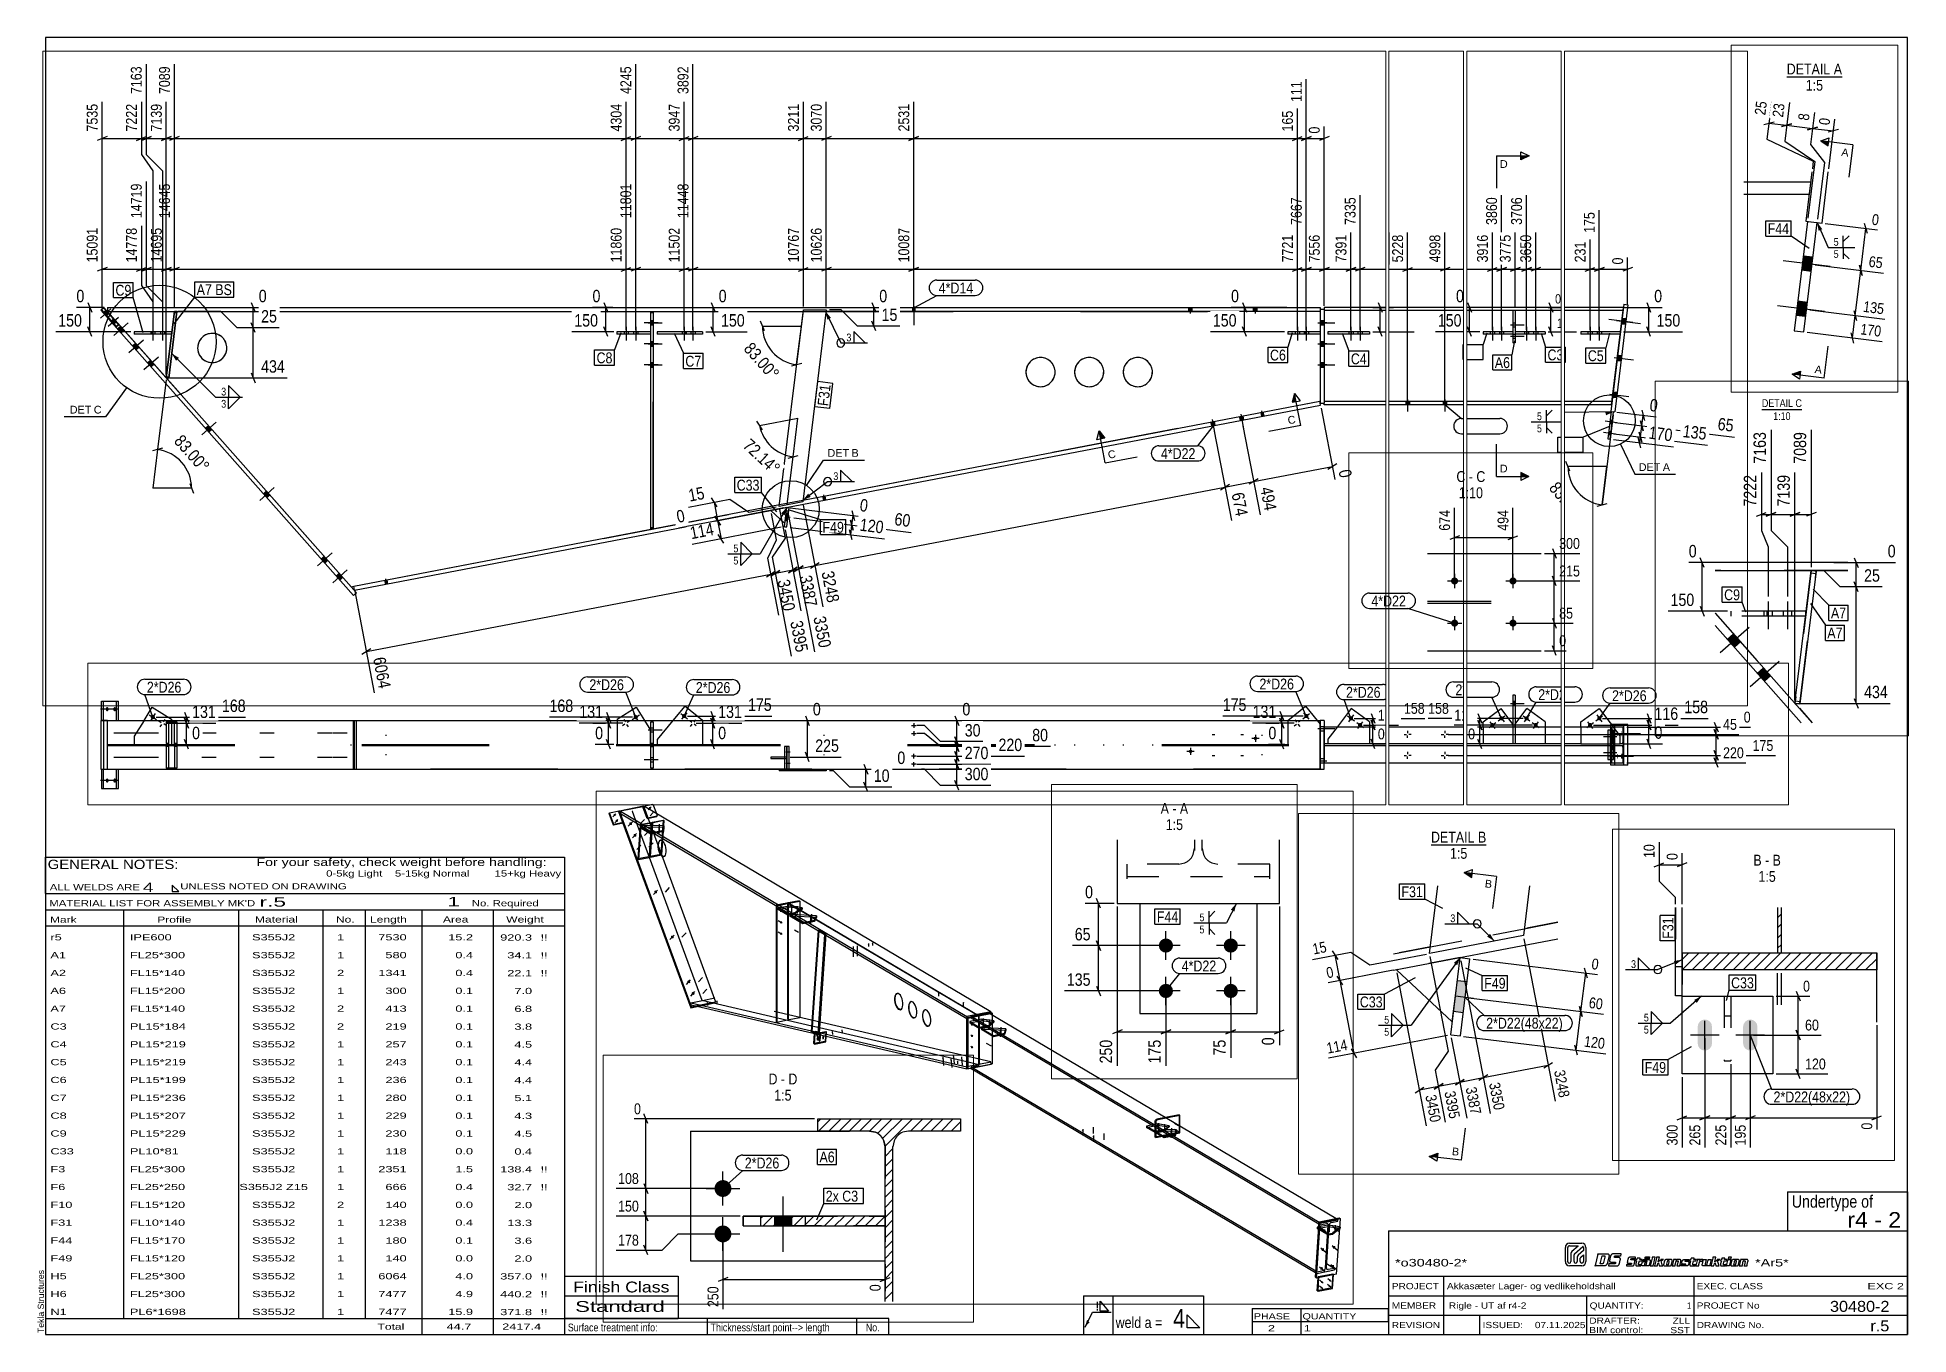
# Paper-space layout 'Layout1' of a CAD drawing. Header units: millimetres. Extents: x 2 to 579, y 5 to 405.
# The model-space entities are those that its viewports show. They can reach past a viewport. Long polylines and large blocks are cut down to what shows.
import ezdxf

# ---------------------------------------------------------------- set-up
doc = ezdxf.new("R2010")
doc.units = ezdxf.units.MM
doc.linetypes.add('DXK_LINE_DOT2', pattern=[3.9198, 1.9599, -1.9599])
for name, color, linetype in [('GRAPHICAL_OBJECTS', 7, 'Continuous'), ('MÅLSÆTNING', 7, 'Continuous'), ('STÅL', 7, 'Continuous'), ('TEKST', 7, 'Continuous')]:
    doc.layers.add(name, color=color, linetype=linetype)
doc.layers.add('Viewport layer', color=7, linetype='Continuous', plot=False)
doc.styles.add('Arial', font='ARIAL.TTF', dxfattribs={"height": 0.2})
doc.styles.add('Arial Narrow', font='ARIALN.TTF', dxfattribs={"height": 0.2})
doc.styles.add('Arial Narrow Bold', font='ARIALNB.TTF', dxfattribs={"height": 0.2})
doc.styles.add('Arial Rounded MT Bold', font='ARLRDBD.TTF', dxfattribs={"height": 0.2})
doc.styles.add('IDAutomationHC39M', font='IDAUTOMATIONHC39M.TTF', dxfattribs={"height": 0.2})

psp = doc.layouts.get("Layout1")

# ---------------------------------------------------------------- texts
at = {"layer": 'GRAPHICAL_OBJECTS', "color": 7}
for s, height, style, width, p in [('GENERAL NOTES:', 2.8633, 'Arial Narrow', 1.4, (5.65, 148.56)), ('UNLESS NOTED ON DRAWING', 1.9089, 'Arial Narrow', 1.6, (46.52, 142.28)), ('ALL WELDS ARE', 1.9089, 'Arial Narrow', 1.6, (6.29, 142)), ("MATERIAL LIST FOR ASSEMBLY MK'D", 1.9089, 'Arial Narrow', 1.6, (6.15, 137.06)), ('r.5', 2.912, 'Arial Rounded MT Bold', 1.794707, (70.97, 136.97)), ('1', 2.91, 'Arial Rounded MT Bold', 1.794707, (128.86, 137.06)), ('No. Required', 1.9089, 'Arial Narrow', 1.6, (136.41, 137.06)), ('Mark', 1.909, 'Arial Narrow', 1.7, (6.34, 132)), ('Profile', 1.909, 'Arial Narrow', 1.7, (39.41, 132)), ('Material', 1.909, 'Arial Narrow', 1.7, (69.54, 132.06)), ('No.', 1.909, 'Arial Narrow', 1.7, (94.5, 132.06)), ('Length', 1.909, 'Arial Narrow', 1.7, (105, 132.06)), ('Area', 1.909, 'Arial Narrow', 1.7, (127.5, 132.06)), ('Weight', 1.909, 'Arial Narrow', 1.7, (147, 132.06)), ('PHASE', 1.909, 'Arial Narrow', 1.5, (377.5, 9.69)), ('QUANTITY', 1.909, 'Arial Narrow', 1.5, (392.5, 9.69))]:
    psp.add_text(s, height=height, dxfattribs=dict(at, style=style, width=width)).set_placement(p)
at = {"layer": 'GRAPHICAL_OBJECTS', "color": 7, "linetype": 'Continuous'}
for s, height, style, width, p in [('For your safety, check weight before handling:  ', 2.3861, 'Arial Narrow', 1.6, (70, 149.5)), ('4', 2.86, 'Arial Narrow', 1.794707, (35, 141.5)), ('0-5kg Light    5-15kg Normal        15+kg Heavy', 1.9089, 'Arial Narrow', 1.6, (91.5, 146.25)), ('r5', 1.909, 'Arial Narrow', 1.794707, (6.5, 126.56)), ('IPE600', 1.909, 'Arial Narrow', 1.794707, (31, 126.56)), ('S355J2', 1.909, 'Arial Narrow', 1.794707, (68.66, 126.56)), ('1', 1.91, 'Arial Narrow', 1.794707, (94.86, 126.56)), ('7530', 1.909, 'Arial Narrow', 1.794707, (107.58, 126.56)), ('15.2', 1.909, 'Arial Narrow', 1.794707, (129.13, 126.56)), ('920.3', 1.909, 'Arial Narrow', 1.794707, (145.15, 126.5)), ('!!', 1.909, 'Arial Narrow', 1.794707, (157.6, 126.5)), ('A1', 1.909, 'Arial Narrow', 1.794707, (6.5, 121.06)), ('FL25*300', 1.909, 'Arial Narrow', 1.794707, (31, 121.06)), ('S355J2', 1.909, 'Arial Narrow', 1.794707, (68.66, 121.06)), ('1', 1.91, 'Arial Narrow', 1.794707, (94.86, 121.06)), ('580', 1.909, 'Arial Narrow', 1.794707, (109.77, 121.06)), ('0.4', 1.909, 'Arial Narrow', 1.794707, (131.32, 121.06)), ('34.1', 1.909, 'Arial Narrow', 1.794707, (147.34, 121)), ('!!', 1.909, 'Arial Narrow', 1.794707, (157.6, 121)), ('A2', 1.909, 'Arial Narrow', 1.794707, (6.5, 115.56)), ('FL15*140', 1.909, 'Arial Narrow', 1.794707, (31, 115.56)), ('S355J2', 1.909, 'Arial Narrow', 1.794707, (68.66, 115.56)), ('2', 1.91, 'Arial Narrow', 1.794707, (94.86, 115.56)), ('1341', 1.909, 'Arial Narrow', 1.794707, (107.58, 115.56)), ('0.4', 1.909, 'Arial Narrow', 1.794707, (131.32, 115.56)), ('22.1', 1.909, 'Arial Narrow', 1.794707, (147.34, 115.5)), ('!!', 1.909, 'Arial Narrow', 1.794707, (157.6, 115.5)), ('A6', 1.909, 'Arial Narrow', 1.794707, (6.5, 110.06)), ('FL15*200', 1.909, 'Arial Narrow', 1.794707, (31, 110.06)), ('S355J2', 1.909, 'Arial Narrow', 1.794707, (68.66, 110.06)), ('1', 1.91, 'Arial Narrow', 1.794707, (94.86, 110.06)), ('300', 1.909, 'Arial Narrow', 1.794707, (109.77, 110.06)), ('0.1', 1.909, 'Arial Narrow', 1.794707, (131.32, 110.06)), ('7.0', 1.909, 'Arial Narrow', 1.794707, (149.53, 110)), ('A7', 1.909, 'Arial Narrow', 1.794707, (6.5, 104.56)), ('FL15*140', 1.909, 'Arial Narrow', 1.794707, (31, 104.56)), ('S355J2', 1.909, 'Arial Narrow', 1.794707, (68.66, 104.56)), ('2', 1.91, 'Arial Narrow', 1.794707, (94.86, 104.56)), ('413', 1.909, 'Arial Narrow', 1.794707, (109.77, 104.56)), ('0.1', 1.909, 'Arial Narrow', 1.794707, (131.32, 104.56)), ('6.8', 1.909, 'Arial Narrow', 1.794707, (149.53, 104.5)), ('C3', 1.909, 'Arial Narrow', 1.794707, (6.5, 99.06)), ('PL15*184', 1.909, 'Arial Narrow', 1.794707, (31, 99.06)), ('S355J2', 1.909, 'Arial Narrow', 1.794707, (68.66, 99.06)), ('2', 1.91, 'Arial Narrow', 1.794707, (94.86, 99.06)), ('219', 1.909, 'Arial Narrow', 1.794707, (109.77, 99.06)), ('0.1', 1.909, 'Arial Narrow', 1.794707, (131.32, 99.06)), ('3.8', 1.909, 'Arial Narrow', 1.794707, (149.53, 99)), ('C4', 1.909, 'Arial Narrow', 1.794707, (6.5, 93.56)), ('PL15*219', 1.909, 'Arial Narrow', 1.794707, (31, 93.56)), ('S355J2', 1.909, 'Arial Narrow', 1.794707, (68.66, 93.56)), ('1', 1.91, 'Arial Narrow', 1.794707, (94.86, 93.56)), ('257', 1.909, 'Arial Narrow', 1.794707, (109.77, 93.56)), ('0.1', 1.909, 'Arial Narrow', 1.794707, (131.32, 93.56)), ('4.5', 1.909, 'Arial Narrow', 1.794707, (149.53, 93.5)), ('C5', 1.909, 'Arial Narrow', 1.794707, (6.5, 88.06)), ('PL15*219', 1.909, 'Arial Narrow', 1.794707, (31, 88.06)), ('S355J2', 1.909, 'Arial Narrow', 1.794707, (68.66, 88.06)), ('1', 1.91, 'Arial Narrow', 1.794707, (94.86, 88.06)), ('243', 1.909, 'Arial Narrow', 1.794707, (109.77, 88.06)), ('0.1', 1.909, 'Arial Narrow', 1.794707, (131.32, 88.06)), ('4.4', 1.909, 'Arial Narrow', 1.794707, (149.53, 88)), ('C6', 1.909, 'Arial Narrow', 1.794707, (6.5, 82.56)), ('PL15*199', 1.909, 'Arial Narrow', 1.794707, (31, 82.56)), ('S355J2', 1.909, 'Arial Narrow', 1.794707, (68.66, 82.56)), ('1', 1.91, 'Arial Narrow', 1.794707, (94.86, 82.56)), ('236', 1.909, 'Arial Narrow', 1.794707, (109.77, 82.56)), ('0.1', 1.909, 'Arial Narrow', 1.794707, (131.32, 82.56)), ('4.4', 1.909, 'Arial Narrow', 1.794707, (149.53, 82.5)), ('C7', 1.909, 'Arial Narrow', 1.794707, (6.5, 77.06)), ('PL15*236', 1.909, 'Arial Narrow', 1.794707, (31, 77.06)), ('S355J2', 1.909, 'Arial Narrow', 1.794707, (68.66, 77.06)), ('1', 1.91, 'Arial Narrow', 1.794707, (94.86, 77.06)), ('280', 1.909, 'Arial Narrow', 1.794707, (109.77, 77.06)), ('0.1', 1.909, 'Arial Narrow', 1.794707, (131.32, 77.06)), ('5.1', 1.909, 'Arial Narrow', 1.794707, (149.53, 77)), ('C8', 1.909, 'Arial Narrow', 1.794707, (6.5, 71.56)), ('PL15*207', 1.909, 'Arial Narrow', 1.794707, (31, 71.56)), ('S355J2', 1.909, 'Arial Narrow', 1.794707, (68.66, 71.56)), ('1', 1.91, 'Arial Narrow', 1.794707, (94.86, 71.56)), ('229', 1.909, 'Arial Narrow', 1.794707, (109.77, 71.56)), ('0.1', 1.909, 'Arial Narrow', 1.794707, (131.32, 71.56)), ('4.3', 1.909, 'Arial Narrow', 1.794707, (149.53, 71.5)), ('C9', 1.909, 'Arial Narrow', 1.794707, (6.5, 66.06)), ('PL15*229', 1.909, 'Arial Narrow', 1.794707, (31, 66.06)), ('S355J2', 1.909, 'Arial Narrow', 1.794707, (68.66, 66.06)), ('1', 1.91, 'Arial Narrow', 1.794707, (94.86, 66.06)), ('230', 1.909, 'Arial Narrow', 1.794707, (109.77, 66.06)), ('0.1', 1.909, 'Arial Narrow', 1.794707, (131.32, 66.06)), ('4.5', 1.909, 'Arial Narrow', 1.794707, (149.53, 66)), ('C33', 1.909, 'Arial Narrow', 1.794707, (6.5, 60.56)), ('PL10*81', 1.909, 'Arial Narrow', 1.794707, (31, 60.56)), ('S355J2', 1.909, 'Arial Narrow', 1.794707, (68.66, 60.56)), ('1', 1.91, 'Arial Narrow', 1.794707, (94.86, 60.56)), ('118', 1.909, 'Arial Narrow', 1.794707, (109.77, 60.56)), ('0.0', 1.909, 'Arial Narrow', 1.794707, (131.32, 60.56)), ('0.4', 1.909, 'Arial Narrow', 1.794707, (149.53, 60.5)), ('F3', 1.909, 'Arial Narrow', 1.794707, (6.5, 55.06)), ('FL25*300', 1.909, 'Arial Narrow', 1.794707, (31, 55.06)), ('S355J2', 1.909, 'Arial Narrow', 1.794707, (68.66, 55.06)), ('1', 1.91, 'Arial Narrow', 1.794707, (94.86, 55.06)), ('2351', 1.909, 'Arial Narrow', 1.794707, (107.58, 55.06)), ('1.5', 1.909, 'Arial Narrow', 1.794707, (131.32, 55.06)), ('138.4', 1.909, 'Arial Narrow', 1.794707, (145.15, 55)), ('!!', 1.909, 'Arial Narrow', 1.794707, (157.6, 55)), ('F6', 1.909, 'Arial Narrow', 1.794707, (6.5, 49.56)), ('FL25*250', 1.909, 'Arial Narrow', 1.794707, (31, 49.56)), ('S355J2 Z15', 1.909, 'Arial Narrow', 1.794707, (64.73, 49.56)), ('1', 1.91, 'Arial Narrow', 1.794707, (94.86, 49.56)), ('666', 1.909, 'Arial Narrow', 1.794707, (109.77, 49.56)), ('0.4', 1.909, 'Arial Narrow', 1.794707, (131.32, 49.56)), ('32.7', 1.909, 'Arial Narrow', 1.794707, (147.34, 49.5)), ('!!', 1.909, 'Arial Narrow', 1.794707, (157.6, 49.5)), ('F10', 1.909, 'Arial Narrow', 1.794707, (6.5, 44.06)), ('F31', 1.909, 'Arial Narrow', 1.794707, (6.5, 38.56)), ('FL15*120', 1.909, 'Arial Narrow', 1.794707, (31, 44.06)), ('FL10*140', 1.909, 'Arial Narrow', 1.794707, (31, 38.56)), ('S355J2', 1.909, 'Arial Narrow', 1.794707, (68.66, 44.06)), ('S355J2', 1.909, 'Arial Narrow', 1.794707, (68.66, 38.56)), ('2', 1.91, 'Arial Narrow', 1.794707, (94.86, 44.06)), ('1', 1.91, 'Arial Narrow', 1.794707, (94.86, 38.56)), ('1238', 1.909, 'Arial Narrow', 1.794707, (107.58, 38.56)), ('140', 1.909, 'Arial Narrow', 1.794707, (109.77, 44.06)), ('0.0', 1.909, 'Arial Narrow', 1.794707, (131.32, 44.06)), ('0.4', 1.909, 'Arial Narrow', 1.794707, (131.32, 38.56)), ('13.3', 1.909, 'Arial Narrow', 1.794707, (147.34, 38.5)), ('2.0', 1.909, 'Arial Narrow', 1.794707, (149.53, 44)), ('r4 - 2', 4.772, 'Arial Narrow', 1.3, (560.43, 38.01)), ('F44', 1.909, 'Arial Narrow', 1.794707, (6.5, 33.06)), ('FL15*170', 1.909, 'Arial Narrow', 1.794707, (31, 33.06)), ('S355J2', 1.909, 'Arial Narrow', 1.794707, (68.66, 33.06)), ('1', 1.91, 'Arial Narrow', 1.794707, (94.86, 33.06)), ('180', 1.909, 'Arial Narrow', 1.794707, (109.77, 33.06)), ('0.1', 1.909, 'Arial Narrow', 1.794707, (131.32, 33.06)), ('3.6', 1.909, 'Arial Narrow', 1.794707, (149.53, 33)), ('F49', 1.909, 'Arial Narrow', 1.794707, (6.5, 27.56)), ('FL15*120', 1.909, 'Arial Narrow', 1.794707, (31, 27.56)), ('S355J2', 1.909, 'Arial Narrow', 1.794707, (68.66, 27.56)), ('1', 1.91, 'Arial Narrow', 1.794707, (94.86, 27.56)), ('140', 1.909, 'Arial Narrow', 1.794707, (109.77, 27.56)), ('0.0', 1.909, 'Arial Narrow', 1.794707, (131.32, 27.56)), ('2.0', 1.909, 'Arial Narrow', 1.794707, (149.53, 27.5)), ('H5', 1.909, 'Arial Narrow', 1.794707, (6.5, 22.06)), ('FL25*300', 1.909, 'Arial Narrow', 1.794707, (31, 22.06)), ('S355J2', 1.909, 'Arial Narrow', 1.794707, (68.66, 22.06)), ('1', 1.91, 'Arial Narrow', 1.794707, (94.86, 22.06)), ('6064', 1.909, 'Arial Narrow', 1.794707, (107.58, 22.06)), ('4.0', 1.909, 'Arial Narrow', 1.794707, (131.32, 22.06)), ('357.0', 1.909, 'Arial Narrow', 1.794707, (145.15, 22)), ('!!', 1.909, 'Arial Narrow', 1.794707, (157.6, 22)), ('*o30480-2*', 2.333, 'IDAutomationHC39M', 1.425378, (421, 26)), ('*Ar5*', 2.333, 'IDAutomationHC39M', 1.425378, (532, 26.01)), ('H6', 1.909, 'Arial Narrow', 1.794707, (6.5, 16.56)), ('FL25*300', 1.909, 'Arial Narrow', 1.794707, (31, 16.56)), ('S355J2', 1.909, 'Arial Narrow', 1.794707, (68.66, 16.56)), ('1', 1.91, 'Arial Narrow', 1.794707, (94.86, 16.56)), ('7477', 1.909, 'Arial Narrow', 1.794707, (107.58, 16.56)), ('4.9', 1.909, 'Arial Narrow', 1.794707, (131.32, 16.56)), ('440.2', 1.909, 'Arial Narrow', 1.794707, (145.15, 16.5)), ('!!', 1.909, 'Arial Narrow', 1.794707, (157.6, 16.5)), ('Finish Class', 3.3405, 'Arial Narrow', 1.425378, (167.62, 18)), ('PROJECT', 1.909, 'Arial Narrow', 1.425378, (420, 19)), ('Akkasæter Lager- og vedlikeholdshall', 1.9089, 'Arial Narrow', 1.425378, (437, 19)), ('EXEC. CLASS', 1.9089, 'Arial Narrow', 1.425378, (514, 19)), ('EXC 2', 1.909, 'Arial Narrow', 1.780292, (566.64, 19)), ('N1', 1.909, 'Arial Narrow', 1.794707, (6.5, 11.06)), ('PL6*1698', 1.909, 'Arial Narrow', 1.794707, (31, 11.06)), ('S355J2', 1.909, 'Arial Narrow', 1.794707, (68.66, 11.06)), ('1', 1.91, 'Arial Narrow', 1.794707, (94.86, 11.06)), ('7477', 1.909, 'Arial Narrow', 1.794707, (107.58, 11.06)), ('15.9', 1.909, 'Arial Narrow', 1.794707, (129.13, 11.06)), ('371.8', 1.909, 'Arial Narrow', 1.794707, (145.15, 11)), ('!!', 1.909, 'Arial Narrow', 1.794707, (157.6, 11)), ('Standard', 3.34, 'Arial Narrow', 1.780292, (168.26, 12)), ('MEMBER', 1.909, 'Arial Narrow', 1.425378, (420, 13)), ('Rigle - UT af r4-2', 1.9089, 'Arial Narrow', 1.42538, (437.61, 13)), ('QUANTITY:', 1.909, 'Arial Narrow', 1.425378, (481, 13)), ('PROJECT No', 1.909, 'Arial Narrow', 1.425378, (514, 13)), ('30480-2', 3.397, 'Arial Rounded MT Bold', 1.1, (555.09, 12)), ('Total', 1.909, 'Arial Narrow', 1.7, (107.33, 6.5)), ('44.7', 1.909, 'Arial Narrow', 1.794707, (128.64, 6.5)), ('2417.4', 1.909, 'Arial Narrow', 1.794707, (145.77, 6.5)), ('2', 1.91, 'Arial Narrow', 1.794707, (381.82, 6)), ('1', 1.91, 'Arial Narrow', 1.794707, (392.86, 6)), ('REVISION', 1.909, 'Arial Narrow', 1.425378, (420, 7)), ('ISSUED:', 1.909, 'Arial Narrow', 1.425378, (448, 7)), ('07.11.2025', 1.909, 'Arial Narrow', 1.425378, (464.11, 7)), ('DRAFTER:', 1.909, 'Arial Narrow', 1.425378, (480.91, 8.35)), ('BIM control:', 1.9089, 'Arial Narrow', 1.425378, (480.9, 5.44)), ('SST', 1.909, 'Arial Narrow', 1.425378, (505.88, 5.43)), ('ZLL', 1.909, 'Arial Narrow', 1.425378, (506.58, 8.35)), ('DRAWING No.', 1.9089, 'Arial Narrow', 1.425378, (514, 7)), ('r.5', 3.397, 'Arial Rounded MT Bold', 1.1, (567.54, 6))]:
    psp.add_text(s, height=height, dxfattribs=dict(at, style=style, width=width)).set_placement(p)
at = {"layer": 'GRAPHICAL_OBJECTS', "color": 7, "linetype": 'Continuous', "style": 'Arial Narrow'}
for s, height, p in [('Undertype of ', 3.8177, (543.31, 44.14)), ('4', 5.73, (352.61, 7.11)), ('1', 1.91, (511.03, 13)), ('Surface treatment info:', 2.3861, (166, 6)), ('Thickness/start point--> length', 2.3861, (210, 6)), ('weld a =', 3.34, (334.88, 7.06))]:
    psp.add_text(s, height=height, dxfattribs=at).set_placement(p)
at = {"layer": 'GRAPHICAL_OBJECTS', "color": 174, "linetype": 'Continuous', "style": 'Arial'}
psp.add_text('Tekla Structures', height=1.9102, rotation=90, dxfattribs=at).set_placement((4.5, 5.5))
at = {"layer": 'GRAPHICAL_OBJECTS', "color": 2, "linetype": 'Continuous', "style": 'Arial Narrow Bold', "width": 0.99921}
psp.add_text('!', height=2.73, dxfattribs=at).set_placement((328.73, 12.42))
at = {"layer": 'GRAPHICAL_OBJECTS', "color": 7, "style": 'Arial Narrow'}
psp.add_text('No.', height=2.386, dxfattribs=at).set_placement((257.87, 6))

msp = doc.modelspace()

# ---------------------------------------------------------------- hatches: boundary and pattern name
at = {"layer": 'STÅL', "linetype": 'Continuous'}
for color, points in [(96, [(37942.6, 5349.1), (37940.8, 5351.1), (37939.4, 5353.3), (37938.5, 5355.8), (37938, 5358.3), (37938.1, 5360.7), (37938.7, 5363), (37939.8, 5365), (37941.4, 5366.7), (37943.3, 5367.9), (37945.6, 5368.7), (37948, 5368.9), (37950.5, 5368.6), (37953, 5367.9), (37955.4, 5366.6), (37957.5, 5364.9), (37959.3, 5362.9), (37960.7, 5360.6), (37961.7, 5358.2), (37962.1, 5355.7), (37962, 5353.3), (37961.4, 5351), (37960.3, 5349), (37958.7, 5347.3), (37956.8, 5346.1), (37954.6, 5345.3), (37952.2, 5345.1), (37949.6, 5345.4), (37947.2, 5346.1), (37944.8, 5347.4)]), (96, [(37561.6, 5273.8), (37559.8, 5275.8), (37558.4, 5278.1), (37557.4, 5280.5), (37557, 5283), (37557.1, 5285.5), (37557.7, 5287.7), (37558.8, 5289.7), (37560.3, 5291.4), (37562.3, 5292.6), (37564.5, 5293.4), (37566.9, 5293.7), (37569.4, 5293.4), (37571.9, 5292.6), (37574.3, 5291.4), (37576.4, 5289.7), (37578.3, 5287.7), (37579.7, 5285.4), (37580.6, 5283), (37581, 5280.5), (37581, 5278), (37580.3, 5275.8), (37579.2, 5273.8), (37577.7, 5272.1), (37575.8, 5270.9), (37573.5, 5270.1), (37571.1, 5269.8), (37568.6, 5270.1), (37566.1, 5270.9), (37563.7, 5272.1)]), (96, [(37584.8, 5210.8), (37583, 5212.8), (37581.6, 5215.1), (37580.6, 5217.5), (37580.2, 5220), (37580.3, 5222.5), (37580.9, 5224.7), (37582, 5226.7), (37583.5, 5228.4), (37585.5, 5229.6), (37587.7, 5230.4), (37590.1, 5230.7), (37592.6, 5230.4), (37595.1, 5229.6), (37597.5, 5228.4), (37599.6, 5226.7), (37601.4, 5224.7), (37602.9, 5222.4), (37603.8, 5220), (37604.2, 5217.5), (37604.1, 5215), (37603.5, 5212.8), (37602.4, 5210.8), (37600.9, 5209.1), (37599, 5207.9), (37596.7, 5207.1), (37594.3, 5206.8), (37591.8, 5207.1), (37589.3, 5207.9), (37586.9, 5209.1)]), (96, [(37731.7, 5177.2), (37729.4, 5179.8), (37727.6, 5182.7), (37726.4, 5185.8), (37725.8, 5188.9), (37725.9, 5192), (37726.7, 5194.9), (37728.1, 5197.5), (37730.1, 5199.6), (37732.5, 5201.1), (37735.4, 5202.1), (37738.4, 5202.4), (37741.6, 5202.1), (37744.8, 5201.1), (37747.8, 5199.5), (37750.5, 5197.4), (37752.8, 5194.8), (37754.6, 5191.9), (37755.8, 5188.8), (37756.4, 5185.7), (37756.2, 5182.6), (37755.5, 5179.7), (37754.1, 5177.2), (37752.1, 5175.1), (37749.6, 5173.5), (37746.8, 5172.5), (37743.7, 5172.2), (37740.6, 5172.5), (37737.4, 5173.5), (37734.4, 5175.1)]), (96, [(37778.1, 5051.2), (37775.8, 5053.8), (37774, 5056.7), (37772.8, 5059.8), (37772.2, 5062.9), (37772.3, 5066), (37773.1, 5068.9), (37774.5, 5071.5), (37776.5, 5073.6), (37778.9, 5075.1), (37781.7, 5076.1), (37784.8, 5076.4), (37788, 5076.1), (37791.2, 5075.1), (37794.2, 5073.5), (37796.9, 5071.4), (37799.2, 5068.8), (37801, 5065.9), (37802.2, 5062.8), (37802.7, 5059.7), (37802.6, 5056.6), (37801.9, 5053.7), (37800.4, 5051.2), (37798.5, 5049), (37796, 5047.5), (37793.2, 5046.5), (37790.1, 5046.2), (37786.9, 5046.5), (37783.8, 5047.5), (37780.8, 5049.1)]), (96, [(38002.7, 4441), (38000.4, 4443.5), (37998.6, 4446.4), (37997.4, 4449.5), (37996.8, 4452.7), (37997, 4455.8), (37997.7, 4458.7), (37999.1, 4461.2), (38001.1, 4463.3), (38003.5, 4464.9), (38006.4, 4465.9), (38009.4, 4466.2), (38012.6, 4465.8), (38015.8, 4464.9), (38018.8, 4463.3), (38021.5, 4461.1), (38023.8, 4458.6), (38025.6, 4455.7), (38026.8, 4452.6), (38027.4, 4449.4), (38027.3, 4446.4), (38026.5, 4443.5), (38025.1, 4440.9), (38023.1, 4438.8), (38020.7, 4437.2), (38017.8, 4436.3), (38014.8, 4436), (38011.6, 4436.3), (38008.4, 4437.3), (38005.4, 4438.9)]), (96, [(39353.1, 4250.4), (39354.7, 4252.6), (39356.6, 4254.5), (39358.8, 4255.9), (39361.1, 4256.9), (39363.4, 4257.4), (39365.7, 4257.3), (39367.9, 4256.7), (39369.8, 4255.6), (39371.4, 4254), (39372.5, 4252), (39373.3, 4249.7), (39373.5, 4247.2), (39373.3, 4244.6), (39372.5, 4242.1), (39371.3, 4239.6), (39369.8, 4237.4), (39367.9, 4235.5), (39365.7, 4234.1), (39363.4, 4233.1), (39361.1, 4232.6), (39358.8, 4232.7), (39356.6, 4233.3), (39354.7, 4234.5), (39353.1, 4236), (39352, 4238), (39351.2, 4240.3), (39351, 4242.8), (39351.2, 4245.4), (39352, 4248)]), (96, [(39353.1, 4128.2), (39354.7, 4130.5), (39356.6, 4132.3), (39358.8, 4133.8), (39361.1, 4134.8), (39363.4, 4135.2), (39365.7, 4135.2), (39367.9, 4134.5), (39369.8, 4133.4), (39371.4, 4131.8), (39372.5, 4129.8), (39373.3, 4127.6), (39373.5, 4125.1), (39373.3, 4122.5), (39372.5, 4119.9), (39371.3, 4117.5), (39369.8, 4115.3), (39367.9, 4113.4), (39365.7, 4111.9), (39363.4, 4110.9), (39361.1, 4110.5), (39358.8, 4110.5), (39356.6, 4111.2), (39354.7, 4112.3), (39353.1, 4113.9), (39352, 4115.9), (39351.2, 4118.1), (39351, 4120.6), (39351.2, 4123.2), (39352, 4125.8)]), (96, [(39353.1, 4006.1), (39354.7, 4008.3), (39356.6, 4010.2), (39358.8, 4011.6), (39361.1, 4012.6), (39363.4, 4013.1), (39365.7, 4013), (39367.9, 4012.4), (39369.8, 4011.3), (39371.4, 4009.7), (39372.5, 4007.7), (39373.3, 4005.4), (39373.5, 4002.9), (39373.3, 4000.3), (39372.5, 3997.7), (39371.3, 3995.3), (39369.8, 3993.1), (39367.9, 3991.2), (39365.7, 3989.8), (39363.4, 3988.8), (39361.1, 3988.3), (39358.8, 3988.4), (39356.6, 3989), (39354.7, 3990.1), (39353.1, 3991.7), (39352, 3993.7), (39351.2, 3996), (39351, 3998.5), (39351.2, 4001.1), (39352, 4003.6)]), (96, [(38181.6, 3955), (38179.3, 3957.5), (38177.5, 3960.4), (38176.3, 3963.5), (38175.7, 3966.7), (38175.9, 3969.8), (38176.6, 3972.6), (38178, 3975.2), (38180, 3977.3), (38182.5, 3978.9), (38185.3, 3979.8), (38188.4, 3980.2), (38191.5, 3979.8), (38194.7, 3978.8), (38197.7, 3977.2), (38200.4, 3975.1), (38202.7, 3972.6), (38204.5, 3969.7), (38205.7, 3966.6), (38206.3, 3963.4), (38206.2, 3960.3), (38205.4, 3957.4), (38204, 3954.9), (38202, 3952.8), (38199.6, 3951.2), (38196.7, 3950.2), (38193.7, 3949.9), (38190.5, 3950.3), (38187.3, 3951.2), (38184.3, 3952.8)]), (4, [(40349.9, 3892.5), (40348.4, 3892.6), (40347.1, 3892.7), (40345.8, 3893), (40344.7, 3893.3), (40343.8, 3893.7), (40343.2, 3894.2), (40342.9, 3894.7), (40342.9, 3895.2), (40343.2, 3895.6), (40343.8, 3896.1), (40344.7, 3896.5), (40345.8, 3896.8), (40347.1, 3897.1), (40348.4, 3897.2), (40349.9, 3897.3), (40351.4, 3897.2), (40352.7, 3897.1), (40354, 3896.8), (40355.1, 3896.5), (40356, 3896.1), (40356.6, 3895.6), (40356.9, 3895.2), (40356.9, 3894.7), (40356.6, 3894.2), (40356, 3893.7), (40355.1, 3893.3), (40354, 3893), (40352.7, 3892.7), (40351.4, 3892.6)]), (4, [(40185.3, 3860), (40183.9, 3860.1), (40182.5, 3860.2), (40181.2, 3860.5), (40180.1, 3860.8), (40179.3, 3861.2), (40178.7, 3861.7), (40178.4, 3862.2), (40178.4, 3862.7), (40178.7, 3863.1), (40179.3, 3863.6), (40180.1, 3864), (40181.2, 3864.3), (40182.5, 3864.6), (40183.9, 3864.7), (40185.3, 3864.8), (40186.8, 3864.7), (40188.2, 3864.6), (40189.5, 3864.3), (40190.5, 3864), (40191.4, 3863.6), (40192, 3863.1), (40192.3, 3862.7), (40192.3, 3862.2), (40192, 3861.7), (40191.4, 3861.2), (40190.5, 3860.8), (40189.5, 3860.5), (40188.2, 3860.2), (40186.8, 3860.1)]), (4, [(40306.6, 3884), (40305.1, 3884), (40303.8, 3884.2), (40302.5, 3884.4), (40301.4, 3884.7), (40300.5, 3885.2), (40299.9, 3885.6), (40299.6, 3886.1), (40299.6, 3886.6), (40299.9, 3887.1), (40300.5, 3887.5), (40301.4, 3888), (40302.5, 3888.3), (40303.8, 3888.5), (40305.1, 3888.7), (40306.6, 3888.7), (40308.1, 3888.7), (40309.4, 3888.5), (40310.7, 3888.3), (40311.8, 3888), (40312.7, 3887.5), (40313.3, 3887.1), (40313.6, 3886.6), (40313.6, 3886.1), (40313.3, 3885.6), (40312.7, 3885.2), (40311.8, 3884.7), (40310.7, 3884.4), (40309.4, 3884.2), (40308.1, 3884)]), (4, [(40142, 3851.5), (40140.6, 3851.5), (40139.2, 3851.7), (40137.9, 3851.9), (40136.8, 3852.3), (40136, 3852.7), (40135.4, 3853.1), (40135.1, 3853.6), (40135.1, 3854.1), (40135.4, 3854.6), (40136, 3855.1), (40136.8, 3855.5), (40137.9, 3855.8), (40139.2, 3856), (40140.6, 3856.2), (40142, 3856.3), (40143.5, 3856.2), (40144.9, 3856), (40146.2, 3855.8), (40147.2, 3855.5), (40148.1, 3855.1), (40148.7, 3854.6), (40149, 3854.1), (40149, 3853.6), (40148.7, 3853.1), (40148.1, 3852.7), (40147.2, 3852.3), (40146.2, 3851.9), (40144.9, 3851.7), (40143.5, 3851.5)]), (96, [(38359.8, 3470.7), (38357.5, 3473.3), (38355.7, 3476.2), (38354.5, 3479.3), (38354, 3482.4), (38354.1, 3485.5), (38354.9, 3488.4), (38356.3, 3491), (38358.2, 3493.1), (38360.7, 3494.6), (38363.5, 3495.6), (38366.6, 3495.9), (38369.8, 3495.6), (38373, 3494.6), (38376, 3493), (38378.7, 3490.9), (38381, 3488.3), (38382.8, 3485.4), (38384, 3482.3), (38384.5, 3479.2), (38384.4, 3476.1), (38383.6, 3473.2), (38382.2, 3470.7), (38380.3, 3468.6), (38377.8, 3467), (38375, 3466), (38371.9, 3465.7), (38368.7, 3466), (38365.6, 3467), (38362.5, 3468.6)]), (96, [(38406.2, 3344.7), (38403.9, 3347.3), (38402.1, 3350.2), (38400.9, 3353.3), (38400.4, 3356.4), (38400.5, 3359.5), (38401.3, 3362.4), (38402.7, 3365), (38404.6, 3367.1), (38407.1, 3368.6), (38409.9, 3369.6), (38413, 3369.9), (38416.2, 3369.6), (38419.3, 3368.6), (38422.3, 3367), (38425.1, 3364.9), (38427.4, 3362.3), (38429.1, 3359.4), (38430.3, 3356.3), (38430.9, 3353.2), (38430.8, 3350.1), (38430, 3347.2), (38428.6, 3344.7), (38426.6, 3342.5), (38424.2, 3341), (38421.4, 3340), (38418.3, 3339.7), (38415.1, 3340), (38411.9, 3341), (38408.9, 3342.6)]), (96, [(41064.7, 3358.2), (41062.4, 3358.3), (41060.2, 3358.6), (41058.2, 3359), (41056.5, 3359.5), (41055.2, 3360.1), (41054.2, 3360.8), (41053.8, 3361.6), (41053.8, 3362.4), (41054.2, 3363.2), (41055.2, 3363.9), (41056.5, 3364.5), (41058.2, 3365.1), (41060.2, 3365.4), (41062.4, 3365.7), (41064.7, 3365.8), (41067, 3365.7), (41069.2, 3365.4), (41071.2, 3365.1), (41072.9, 3364.5), (41074.2, 3363.9), (41075.2, 3363.2), (41075.6, 3362.4), (41075.6, 3361.6), (41075.2, 3360.8), (41074.2, 3360.1), (41072.9, 3359.5), (41071.2, 3359), (41069.2, 3358.6), (41067, 3358.3)]), (96, [(41334, 3253.4), (41331.7, 3253.5), (41329.5, 3253.8), (41327.5, 3254.2), (41325.8, 3254.7), (41324.5, 3255.3), (41323.5, 3256), (41323, 3256.8), (41323, 3257.6), (41323.5, 3258.4), (41324.5, 3259.1), (41325.8, 3259.7), (41327.5, 3260.3), (41329.5, 3260.6), (41331.7, 3260.9), (41334, 3261), (41336.3, 3260.9), (41338.5, 3260.6), (41340.4, 3260.3), (41342.2, 3259.7), (41343.5, 3259.1), (41344.4, 3258.4), (41344.9, 3257.6), (41344.9, 3256.8), (41344.4, 3256), (41343.5, 3255.3), (41342.2, 3254.7), (41340.4, 3254.2), (41338.5, 3253.8), (41336.3, 3253.5)]), (96, [(38566.4, 3246.6), (38565, 3246.5), (38563.6, 3246.4), (38562.3, 3246.4), (38561.2, 3246.5), (38560.3, 3246.6), (38559.7, 3246.8), (38559.4, 3247.1), (38559.4, 3247.3), (38559.6, 3247.6), (38560.2, 3247.9), (38561.1, 3248.2), (38562.1, 3248.5), (38563.4, 3248.8), (38564.7, 3249), (38566.2, 3249.1), (38567.6, 3249.3), (38569, 3249.3), (38570.3, 3249.3), (38571.4, 3249.2), (38572.3, 3249.1), (38572.9, 3248.9), (38573.2, 3248.7), (38573.3, 3248.4), (38573, 3248.1), (38572.4, 3247.8), (38571.6, 3247.5), (38570.5, 3247.2), (38569.3, 3247), (38567.9, 3246.8)]), (96, [(41415.8, 3023.7), (41417.4, 3025.9), (41419.3, 3027.8), (41421.5, 3029.2), (41423.8, 3030.2), (41426.1, 3030.7), (41428.4, 3030.6), (41430.6, 3030), (41432.5, 3028.9), (41434, 3027.3), (41435.2, 3025.3), (41435.9, 3023), (41436.2, 3020.5), (41435.9, 3017.9), (41435.2, 3015.3), (41434, 3012.9), (41432.5, 3010.7), (41430.5, 3008.8), (41428.4, 3007.4), (41426.1, 3006.4), (41423.7, 3005.9), (41421.4, 3006), (41419.3, 3006.6), (41417.4, 3007.7), (41415.8, 3009.3), (41414.6, 3011.3), (41413.9, 3013.6), (41413.7, 3016.1), (41413.9, 3018.7), (41414.6, 3021.2)]), (96, [(39916.8, 2933.4), (39915.4, 2933.3), (39914, 2933.2), (39912.7, 2933.2), (39911.6, 2933.3), (39910.7, 2933.4), (39910.1, 2933.6), (39909.8, 2933.8), (39909.8, 2934.1), (39910, 2934.4), (39910.6, 2934.7), (39911.4, 2935), (39912.5, 2935.3), (39913.8, 2935.5), (39915.1, 2935.7), (39916.6, 2935.9), (39918, 2936), (39919.4, 2936.1), (39920.7, 2936.1), (39921.8, 2936), (39922.7, 2935.9), (39923.3, 2935.7), (39923.6, 2935.4), (39923.6, 2935.2), (39923.4, 2934.9), (39922.8, 2934.6), (39922, 2934.3), (39920.9, 2934), (39919.6, 2933.7), (39918.3, 2933.5)]), (96, [(39767.2, 2887.7), (39764.2, 2889.2), (39760.6, 2889.3), (39756.9, 2887.8), (39753.7, 2885.1), (39751.4, 2881.5), (39750.4, 2877.5), (39748.8, 2854.2), (39749.3, 2850.6), (39751.2, 2847.8), (39754.1, 2846.3), (39757.7, 2846.2), (39761.4, 2847.7), (39764.6, 2850.5), (39766.9, 2854.1), (39767.9, 2858), (39769.5, 2881.3), (39769, 2884.9)]), (96, [(39827.8, 2899.7), (39824.8, 2901.2), (39821.2, 2901.3), (39817.5, 2899.8), (39814.3, 2897), (39812, 2893.4), (39811, 2889.5), (39809.5, 2866.2), (39809.9, 2862.6), (39811.8, 2859.8), (39814.7, 2858.2), (39818.3, 2858.2), (39822, 2859.7), (39825.3, 2862.4), (39827.5, 2866), (39828.5, 2870), (39830.1, 2893.3), (39829.6, 2896.9)]), (96, [(41415.8, 2901.5), (41417.4, 2903.7), (41419.3, 2905.6), (41421.5, 2907.1), (41423.8, 2908.1), (41426.1, 2908.5), (41428.4, 2908.4), (41430.6, 2907.8), (41432.5, 2906.7), (41434, 2905.1), (41435.2, 2903.1), (41435.9, 2900.8), (41436.2, 2898.3), (41435.9, 2895.8), (41435.2, 2893.2), (41434, 2890.7), (41432.5, 2888.5), (41430.5, 2886.7), (41428.4, 2885.2), (41426.1, 2884.2), (41423.7, 2883.8), (41421.4, 2883.8), (41419.3, 2884.4), (41417.4, 2885.6), (41415.8, 2887.2), (41414.6, 2889.1), (41413.9, 2891.4), (41413.7, 2893.9), (41413.9, 2896.5), (41414.6, 2899.1)]), (96, [(41415.8, 2779.4), (41417.4, 2781.6), (41419.3, 2783.4), (41421.5, 2784.9), (41423.8, 2785.9), (41426.1, 2786.4), (41428.4, 2786.3), (41430.6, 2785.7), (41432.5, 2784.5), (41434, 2782.9), (41435.2, 2781), (41435.9, 2778.7), (41436.2, 2776.2), (41435.9, 2773.6), (41435.2, 2771), (41434, 2768.6), (41432.5, 2766.4), (41430.5, 2764.5), (41428.4, 2763), (41426.1, 2762.1), (41423.7, 2761.6), (41421.4, 2761.7), (41419.3, 2762.3), (41417.4, 2763.4), (41415.8, 2765), (41414.6, 2767), (41413.9, 2769.3), (41413.7, 2771.8), (41413.9, 2774.4), (41414.6, 2776.9)]), (4, [(41110.6, 2653.9), (41108.4, 2653.7), (41106.2, 2653.6), (41104.2, 2653.6), (41102.4, 2653.8), (41101.1, 2654), (41100.1, 2654.3), (41099.6, 2654.6), (41099.5, 2655), (41100, 2655.5), (41100.9, 2656), (41102.2, 2656.4), (41103.9, 2656.9), (41105.8, 2657.3), (41108, 2657.6), (41110.3, 2657.9), (41112.5, 2658.1), (41114.7, 2658.1), (41116.7, 2658.1), (41118.5, 2658), (41119.8, 2657.8), (41120.8, 2657.5), (41121.3, 2657.1), (41121.4, 2656.7), (41120.9, 2656.3), (41120, 2655.8), (41118.7, 2655.3), (41117, 2654.9), (41115.1, 2654.5), (41112.9, 2654.1)]), (4, [(41199, 2633.4), (41196.7, 2633.2), (41194.6, 2633.1), (41192.6, 2633.1), (41190.8, 2633.3), (41189.4, 2633.5), (41188.5, 2633.8), (41188, 2634.1), (41187.9, 2634.5), (41188.4, 2635), (41189.3, 2635.5), (41190.6, 2635.9), (41192.2, 2636.4), (41194.2, 2636.8), (41196.4, 2637.1), (41198.6, 2637.4), (41200.9, 2637.6), (41203.1, 2637.6), (41205.1, 2637.6), (41206.8, 2637.5), (41208.2, 2637.3), (41209.2, 2637), (41209.7, 2636.6), (41209.7, 2636.2), (41209.3, 2635.8), (41208.4, 2635.3), (41207.1, 2634.8), (41205.4, 2634.4), (41203.5, 2634), (41201.3, 2633.6)]), (96, [(41267.2, 2620.1), (41265.8, 2620), (41264.4, 2620), (41263.1, 2620), (41262, 2620.1), (41261.1, 2620.2), (41260.5, 2620.4), (41260.2, 2620.6), (41260.1, 2620.9), (41260.4, 2621.2), (41261, 2621.5), (41261.8, 2621.8), (41262.9, 2622), (41264.1, 2622.3), (41265.5, 2622.5), (41267, 2622.7), (41268.4, 2622.8), (41269.8, 2622.8), (41271.1, 2622.8), (41272.2, 2622.8), (41273.1, 2622.6), (41273.7, 2622.4), (41274, 2622.2), (41274, 2621.9), (41273.8, 2621.7), (41273.2, 2621.4), (41272.4, 2621.1), (41271.3, 2620.8), (41270, 2620.5), (41268.7, 2620.3)]), (4, [(72566.1, 2456.2), (72552.1, 2456.2), (72552.1, 2431.2), (72566.1, 2431.2)]), (4, [(72566.1, 2456.2), (72552.1, 2456.2), (72552.1, 2431.2), (72566.1, 2431.2)]), (4, [(72552.1, 2431.2), (72566.1, 2431.2), (72566.1, 2456.2), (72552.1, 2456.2)]), (4, [(72552.1, 2431.2), (72566.1, 2431.2), (72566.1, 2456.2), (72552.1, 2456.2)]), (96, [(74276.8, 2456.2), (74254.8, 2456.2), (74254.8, 2431.2), (74276.8, 2431.2)]), (96, [(74676.8, 2456.2), (74654.8, 2456.2), (74654.8, 2431.2), (74676.8, 2431.2)]), (96, [(67566.4, 2426.3), (67583.6, 2406.8), (67594.9, 2416.8), (67577.6, 2436.2)]), (96, [(67594.9, 2416.8), (67577.6, 2436.2), (67566.4, 2426.3), (67583.6, 2406.8)]), (96, [(67612.8, 2373.9), (67630, 2354.4), (67641.2, 2364.3), (67624, 2383.8)]), (96, [(67641.2, 2364.3), (67624, 2383.8), (67612.8, 2373.9), (67630, 2354.4)]), (96, [(70952.7, 2348.2), (70952.7, 2374.2), (70937.7, 2374.2), (70937.7, 2348.2)]), (96, [(75065.2, 2374.2), (75065.2, 2348.2), (75090.2, 2348.2), (75090.2, 2374.2)]), (96, [(82633.1, 2352.5), (82637.1, 2385.2), (82612.3, 2388.3), (82608.3, 2355.5)]), (96, [(82633.1, 2352.5), (82637.1, 2385.2), (82612.3, 2388.3), (82608.3, 2355.5)]), (96, [(67649.6, 2324.7), (67671.5, 2300), (67690.2, 2316.6), (67668.3, 2341.3)]), (96, [(67649.6, 2324.7), (67671.5, 2300), (67690.2, 2316.6), (67668.3, 2341.3)]), (96, [(67742.4, 2219.9), (67764.2, 2195.1), (67782.9, 2211.7), (67761.1, 2236.4)]), (96, [(67742.4, 2219.9), (67764.2, 2195.1), (67782.9, 2211.7), (67761.1, 2236.4)]), (96, [(70952.7, 2218.2), (70952.7, 2244.2), (70937.7, 2244.2), (70937.7, 2218.2)]), (96, [(75065.2, 2244.2), (75065.2, 2218.2), (75090.2, 2218.2), (75090.2, 2244.2)]), (96, [(82584.5, 2162), (82580.5, 2129.2), (82605.3, 2126.2), (82609.4, 2158.9)]), (96, [(82584.5, 2162), (82580.5, 2129.2), (82605.3, 2126.2), (82609.4, 2158.9)]), (96, [(67835.1, 2115), (67857, 2090.3), (67875.7, 2106.9), (67853.8, 2131.6)]), (96, [(67835.1, 2115), (67857, 2090.3), (67875.7, 2106.9), (67853.8, 2131.6)]), (96, [(70952.7, 2088.2), (70952.7, 2114.2), (70937.7, 2114.2), (70937.7, 2088.2)]), (96, [(75065.2, 2114.2), (75065.2, 2088.2), (75090.2, 2088.2), (75090.2, 2114.2)]), (96, [(82556.8, 1935.7), (82552.7, 1902.9), (82577.5, 1899.9), (82581.6, 1932.6)]), (96, [(82556.8, 1935.7), (82552.7, 1902.9), (82577.5, 1899.9), (82581.6, 1932.6)]), (4, [(42619, 1874.4), (42616.7, 1874.5), (42614.6, 1874.7), (42612.6, 1875.1), (42610.9, 1875.6), (42609.5, 1876.3), (42608.6, 1877), (42608.1, 1877.8), (42608.1, 1878.6), (42608.6, 1879.3), (42609.5, 1880), (42610.9, 1880.7), (42612.6, 1881.2), (42614.6, 1881.6), (42616.7, 1881.8), (42619, 1881.9), (42621.3, 1881.8), (42623.5, 1881.6), (42625.5, 1881.2), (42627.2, 1880.7), (42628.6, 1880), (42629.5, 1879.3), (42630, 1878.6), (42630, 1877.8), (42629.5, 1877), (42628.6, 1876.3), (42627.2, 1875.6), (42625.5, 1875.1), (42623.5, 1874.7), (42621.3, 1874.5)]), (4, [(77406.8, 1856.2), (77428.8, 1856.2), (77428.8, 1875.2), (77406.8, 1875.2)]), (4, [(77406.8, 1856.2), (77428.8, 1856.2), (77428.8, 1875.2), (77406.8, 1875.2)]), (4, [(77636.8, 1856.2), (77658.8, 1856.2), (77658.8, 1875.2), (77636.8, 1875.2)]), (4, [(77636.8, 1856.2), (77658.8, 1856.2), (77658.8, 1875.2), (77636.8, 1875.2)]), (4, [(42734, 1806.3), (42731.7, 1806.4), (42729.6, 1806.6), (42727.6, 1807), (42725.9, 1807.5), (42724.5, 1808.2), (42723.6, 1808.9), (42723.1, 1809.6), (42723.1, 1810.4), (42723.6, 1811.2), (42724.5, 1811.9), (42725.9, 1812.6), (42727.6, 1813.1), (42729.6, 1813.5), (42731.7, 1813.7), (42734, 1813.8), (42736.3, 1813.7), (42738.5, 1813.5), (42740.5, 1813.1), (42742.2, 1812.6), (42743.6, 1811.9), (42744.5, 1811.2), (42745, 1810.4), (42745, 1809.6), (42744.5, 1808.9), (42743.6, 1808.2), (42742.2, 1807.5), (42740.5, 1807), (42738.5, 1806.6), (42736.3, 1806.4)]), (96, [(74703.1, 1784.4), (74716.8, 1787), (74712.1, 1811.6), (74698.4, 1809)]), (96, [(74703.1, 1784.4), (74716.8, 1787), (74712.1, 1811.6), (74698.4, 1809)]), (4, [(74588.2, 1787.8), (74566.6, 1783.7), (74571.3, 1759.1), (74592.9, 1763.3)]), (4, [(74588.2, 1787.8), (74566.6, 1783.7), (74571.3, 1759.1), (74592.9, 1763.3)]), (96, [(82537.8, 1761.2), (82535.2, 1739.3), (82550.1, 1737.5), (82552.7, 1759.3)]), (96, [(82537.8, 1761.2), (82535.2, 1739.3), (82550.1, 1737.5), (82552.7, 1759.3)]), (4, [(74411.4, 1753.9), (74389.8, 1749.8), (74394.5, 1725.2), (74416.1, 1729.4)]), (4, [(74411.4, 1753.9), (74389.8, 1749.8), (74394.5, 1725.2), (74416.1, 1729.4)]), (96, [(68191.6, 1712.1), (68213.5, 1687.4), (68232.2, 1703.9), (68210.3, 1728.6)]), (96, [(68191.6, 1712.1), (68213.5, 1687.4), (68232.2, 1703.9), (68210.3, 1728.6)]), (96, [(82529.3, 1691.7), (82526.6, 1669.8), (82541.5, 1668), (82544.2, 1689.9)]), (96, [(82529.3, 1691.7), (82526.6, 1669.8), (82541.5, 1668), (82544.2, 1689.9)]), (96, [(68549.4, 1307.6), (68571.3, 1282.9), (68590, 1299.5), (68568.1, 1324.2)]), (96, [(68549.4, 1307.6), (68571.3, 1282.9), (68590, 1299.5), (68568.1, 1324.2)]), (96, [(72002.3, 1266.4), (72016.1, 1269.1), (72011.4, 1293.6), (71997.6, 1291)]), (96, [(72002.3, 1266.4), (72016.1, 1269.1), (72011.4, 1293.6), (71997.6, 1291)]), (96, [(71772.7, 1187.5), (71766.8, 1139.9), (71781.7, 1138), (71787.6, 1185.7)]), (96, [(71772.7, 1187.5), (71766.8, 1139.9), (71781.7, 1138), (71787.6, 1185.7)]), (96, [(68905.9, 904.7), (68927.8, 880), (68946.5, 896.5), (68924.6, 921.3)]), (96, [(68905.9, 904.7), (68927.8, 880), (68946.5, 896.5), (68924.6, 921.3)]), (96, [(45213.6, 803.8), (45216, 806.3), (45218.7, 808.3), (45221.6, 809.8), (45224.6, 810.6), (45227.6, 810.8), (45230.3, 810.4), (45232.8, 809.3), (45234.8, 807.6), (45236.4, 805.4), (45237.3, 802.8), (45237.7, 799.9), (45237.4, 796.8), (45236.5, 793.6), (45235.1, 790.6), (45233.1, 787.7), (45230.7, 785.3), (45228, 783.2), (45225.1, 781.8), (45222.1, 780.9), (45219.2, 780.7), (45216.4, 781.2), (45214, 782.3), (45211.9, 783.9), (45210.4, 786.1), (45209.4, 788.7), (45209, 791.7), (45209.3, 794.8), (45210.2, 797.9), (45211.6, 801)]), (96, [(45334.9, 827.7), (45337.2, 830.2), (45340, 832.2), (45342.9, 833.7), (45345.9, 834.5), (45348.8, 834.8), (45351.6, 834.3), (45354, 833.2), (45356.1, 831.5), (45357.6, 829.3), (45358.6, 826.7), (45358.9, 823.8), (45358.7, 820.7), (45357.8, 817.5), (45356.3, 814.5), (45354.4, 811.7), (45352, 809.2), (45349.3, 807.2), (45346.3, 805.7), (45343.3, 804.9), (45340.4, 804.7), (45337.7, 805.1), (45335.2, 806.2), (45333.2, 807.9), (45331.6, 810.1), (45330.6, 812.7), (45330.3, 815.6), (45330.6, 818.7), (45331.4, 821.9), (45332.9, 824.9)]), (96, [(68998.7, 799.8), (69020.5, 775.1), (69039.3, 791.7), (69017.4, 816.4)]), (96, [(68998.7, 799.8), (69020.5, 775.1), (69039.3, 791.7), (69017.4, 816.4)]), (96, [(69301.5, 748.4), (69315.3, 751.1), (69310.6, 775.6), (69296.8, 773)]), (96, [(69301.5, 748.4), (69315.3, 751.1), (69310.6, 775.6), (69296.8, 773)]), (96, [(110331.9, 613), (110331.9, 639), (110316.9, 639), (110316.9, 613)]), (96, [(110331.9, 613), (110331.9, 639), (110316.9, 639), (110316.9, 613)]), (96, [(45199.7, 599.4), (45202.1, 601.8), (45204.8, 603.9), (45207.7, 605.3), (45210.7, 606.2), (45213.7, 606.4), (45216.4, 605.9), (45218.9, 604.9), (45220.9, 603.2), (45222.5, 601), (45223.4, 598.4), (45223.8, 595.4), (45223.5, 592.3), (45222.7, 589.2), (45221.2, 586.1), (45219.2, 583.3), (45216.8, 580.8), (45214.1, 578.8), (45211.2, 577.4), (45208.2, 576.5), (45205.3, 576.3), (45202.5, 576.7), (45200.1, 577.8), (45198, 579.5), (45196.5, 581.7), (45195.5, 584.3), (45195.2, 587.2), (45195.4, 590.4), (45196.3, 593.5), (45197.7, 596.6)]), (96, [(45321, 623.3), (45323.4, 625.8), (45326.1, 627.8), (45329, 629.3), (45332, 630.1), (45334.9, 630.3), (45337.7, 629.9), (45340.1, 628.8), (45342.2, 627.1), (45343.7, 624.9), (45344.7, 622.3), (45345, 619.4), (45344.8, 616.3), (45343.9, 613.1), (45342.4, 610.1), (45340.5, 607.2), (45338.1, 604.8), (45335.4, 602.8), (45332.4, 601.3), (45329.5, 600.4), (45326.5, 600.2), (45323.8, 600.7), (45321.3, 601.8), (45319.3, 603.5), (45317.7, 605.6), (45316.8, 608.3), (45316.4, 611.2), (45316.7, 614.3), (45317.5, 617.4), (45319, 620.5)]), (96, [(99039.1, 590), (99039.3, 592.7), (99039.9, 595.3), (99040.8, 597.6), (99042, 599.7), (99043.4, 601.3), (99045.1, 602.4), (99046.8, 602.9), (99048.6, 602.9), (99050.4, 602.4), (99052.1, 601.3), (99053.5, 599.7), (99054.7, 597.6), (99055.6, 595.3), (99056.2, 592.7), (99056.4, 590), (99056.2, 587.3), (99055.6, 584.7), (99054.7, 582.4), (99053.5, 580.3), (99052.1, 578.7), (99050.4, 577.6), (99048.6, 577.1), (99046.8, 577.1), (99045.1, 577.6), (99043.4, 578.7), (99042, 580.3), (99040.8, 582.4), (99039.9, 584.7), (99039.3, 587.3)]), (96, [(99085.5, 590), (99085.7, 592.7), (99086.3, 595.3), (99087.2, 597.6), (99088.4, 599.7), (99089.8, 601.3), (99091.5, 602.4), (99093.2, 602.9), (99095, 602.9), (99096.8, 602.4), (99098.4, 601.3), (99099.9, 599.7), (99101.1, 597.6), (99102, 595.3), (99102.6, 592.7), (99102.7, 590), (99102.6, 587.3), (99102, 584.7), (99101.1, 582.4), (99099.9, 580.3), (99098.4, 578.7), (99096.8, 577.6), (99095, 577.1), (99093.2, 577.1), (99091.5, 577.6), (99089.8, 578.7), (99088.4, 580.3), (99087.2, 582.4), (99086.3, 584.7), (99085.7, 587.3)]), (96, [(99340.3, 534, -1), (99318.2, 547.8, -1)]), (96, [(102317.8, 547.8, -1), (102295.7, 534, -1)]), (96, [(102615.3, 539.7, -1), (102595.1, 556, -1)]), (96, [(106450.9, 556, -1), (106430.6, 539.7, -1)]), (96, [(106726.7, 525.8, -1), (106705.8, 541.3, -1)]), (96, [(110257.8, 541.3, -1), (110236.9, 525.8, -1)]), (96, [(110412, 525.8, -1), (110391, 541.3, -1)]), (96, [(113943.1, 541.3, -1), (113922.2, 525.8, -1)]), (4, [(104027.6, 490, -1), (104013.6, 490, -1)]), (96, [(106783.1, 484.3, -1), (106762.1, 499.7, -1)]), (96, [(110201.5, 499.7, -1), (110180.6, 484.3, -1)]), (96, [(110468.3, 484.3, -1), (110447.4, 499.7, -1)]), (96, [(113886.7, 499.7, -1), (113865.8, 484.3, -1)]), (4, [(104027.6, 440, -1), (104013.6, 440, -1)]), (96, [(114046.1, 440), (114046, 436.6), (114045.9, 433.3), (114045.7, 430.3), (114045.4, 427.7), (114045, 425.7), (114044.7, 424.3), (114044.2, 423.6), (114043.8, 423.6), (114043.4, 424.3), (114043, 425.7), (114042.7, 427.7), (114042.4, 430.3), (114042.2, 433.3), (114042.1, 436.6), (114042, 440), (114042.1, 443.4), (114042.2, 446.7), (114042.4, 449.7), (114042.7, 452.3), (114043, 454.3), (114043.4, 455.7), (114043.8, 456.4), (114044.2, 456.4), (114044.7, 455.7), (114045, 454.3), (114045.4, 452.3), (114045.7, 449.7), (114045.9, 446.7), (114046, 443.4)]), (96, [(114073.8, 440), (114073.8, 436.6), (114073.7, 433.3), (114073.5, 430.3), (114073.2, 427.7), (114072.8, 425.7), (114072.4, 424.3), (114072, 423.6), (114071.6, 423.6), (114071.2, 424.3), (114070.8, 425.7), (114070.5, 427.7), (114070.2, 430.3), (114070, 433.3), (114069.9, 436.6), (114069.8, 440), (114069.9, 443.4), (114070, 446.7), (114070.2, 449.7), (114070.5, 452.3), (114070.8, 454.3), (114071.2, 455.7), (114071.6, 456.4), (114072, 456.4), (114072.4, 455.7), (114072.8, 454.3), (114073.2, 452.3), (114073.5, 449.7), (114073.7, 446.7), (114073.8, 443.4)]), (96, [(45307.1, 418.9), (45309.5, 421.4), (45312.2, 423.4), (45315.1, 424.8), (45318.1, 425.7), (45321, 425.9), (45323.8, 425.5), (45326.2, 424.4), (45328.3, 422.7), (45329.8, 420.5), (45330.8, 417.9), (45331.1, 415), (45330.9, 411.8), (45330, 408.7), (45328.5, 405.7), (45326.6, 402.8), (45324.2, 400.4), (45321.5, 398.3), (45318.6, 396.9), (45315.6, 396), (45312.6, 395.8), (45309.9, 396.3), (45307.4, 397.4), (45305.4, 399), (45303.8, 401.2), (45302.9, 403.8), (45302.5, 406.8), (45302.8, 409.9), (45303.6, 413), (45305.1, 416.1)]), (96, [(106138.3, 410, -1), (106116.3, 410, -1)]), (96, [(45185.8, 395), (45188.2, 397.4), (45190.9, 399.4), (45193.8, 400.9), (45196.8, 401.8), (45199.8, 402), (45202.5, 401.5), (45205, 400.4), (45207, 398.7), (45208.6, 396.6), (45209.5, 393.9), (45209.9, 391), (45209.6, 387.9), (45208.8, 384.8), (45207.3, 381.7), (45205.3, 378.9), (45202.9, 376.4), (45200.2, 374.4), (45197.3, 372.9), (45194.3, 372.1), (45191.4, 371.9), (45188.6, 372.3), (45186.2, 373.4), (45184.1, 375.1), (45182.6, 377.3), (45181.6, 379.9), (45181.3, 382.8), (45181.5, 385.9), (45182.4, 389.1), (45183.9, 392.1)]), (96, [(105738.3, 330, -1), (105716.3, 330, -1)]), (96, [(6173.1, 298.5), (6167.3, 250.9), (6182.2, 249.1), (6188, 296.7)]), (96, [(6173.1, 298.5), (6167.3, 250.9), (6182.2, 249.1), (6188, 296.7)]), (4, [(104013.6, 300, -1), (104027.6, 300, -1)]), (96, [(114046.1, 300), (114046, 296.6), (114045.9, 293.3), (114045.7, 290.3), (114045.4, 287.7), (114045, 285.7), (114044.7, 284.3), (114044.2, 283.6), (114043.8, 283.6), (114043.4, 284.3), (114043, 285.7), (114042.7, 287.7), (114042.4, 290.3), (114042.2, 293.3), (114042.1, 296.6), (114042, 300), (114042.1, 303.4), (114042.2, 306.7), (114042.4, 309.7), (114042.7, 312.3), (114043, 314.3), (114043.4, 315.7), (114043.8, 316.4), (114044.2, 316.4), (114044.7, 315.7), (114045, 314.3), (114045.4, 312.3), (114045.7, 309.7), (114045.9, 306.7), (114046, 303.4)]), (96, [(114077.1, 300), (114077, 296.6), (114076.7, 293.3), (114076.1, 290.3), (114075.4, 287.7), (114074.5, 285.7), (114073.5, 284.3), (114072.4, 283.6), (114071.3, 283.6), (114070.2, 284.3), (114069.2, 285.7), (114068.3, 287.7), (114067.5, 290.3), (114067, 293.3), (114066.6, 296.6), (114066.5, 300), (114066.6, 303.4), (114067, 306.7), (114067.5, 309.7), (114068.3, 312.3), (114069.2, 314.3), (114070.2, 315.7), (114071.3, 316.4), (114072.4, 316.4), (114073.5, 315.7), (114074.5, 314.3), (114075.4, 312.3), (114076.1, 309.7), (114076.7, 306.7), (114077, 303.4)]), (96, [(121162.3, 297.6), (121184.1, 272.9), (121202.8, 289.5), (121181, 314.2)]), (96, [(121162.3, 297.6), (121184.1, 272.9), (121202.8, 289.5), (121181, 314.2)]), (4, [(18257.6, 281, -1), (18257.6, 259, -1)]), (4, [(18437.6, 281, -1), (18437.6, 259, -1)]), (96, [(45278.9, 263.4), (45280.5, 265.1), (45282.3, 266.4), (45284.3, 267.4), (45286.3, 268), (45288.2, 268.1), (45290.1, 267.8), (45291.7, 267.1), (45293.1, 266), (45294.1, 264.5), (45294.7, 262.8), (45295, 260.8), (45294.8, 258.7), (45294.2, 256.6), (45293.2, 254.6), (45291.9, 252.7), (45290.3, 251.1), (45288.5, 249.7), (45286.6, 248.8), (45284.6, 248.2), (45282.6, 248.1), (45280.8, 248.4), (45279.1, 249.1), (45277.8, 250.2), (45276.8, 251.7), (45276.1, 253.4), (45275.9, 255.4), (45276, 257.4), (45276.6, 259.5), (45277.6, 261.6)]), (96, [(45192.3, 246.3), (45193.9, 248), (45195.7, 249.3), (45197.7, 250.3), (45199.7, 250.9), (45201.6, 251), (45203.5, 250.7), (45205.1, 250), (45206.5, 248.9), (45207.5, 247.4), (45208.1, 245.7), (45208.4, 243.7), (45208.2, 241.6), (45207.6, 239.5), (45206.6, 237.5), (45205.3, 235.6), (45203.7, 234), (45201.9, 232.6), (45200, 231.7), (45198, 231.1), (45196, 230.9), (45194.2, 231.3), (45192.5, 232), (45191.2, 233.1), (45190.2, 234.6), (45189.5, 236.3), (45189.3, 238.3), (45189.4, 240.3), (45190, 242.4), (45191, 244.5)]), (4, [(104013.6, 250, -1), (104027.6, 250, -1)]), (96, [(150.3, 214.2), (146.7, 216.6), (142.5, 217.5), (138.3, 216.6), (134.8, 214.2), (132.4, 210.7), (131.5, 206.5), (131.5, 180.5), (132.4, 176.3), (134.8, 172.7), (138.3, 170.3), (142.5, 169.5), (146.7, 170.3), (150.3, 172.7), (152.7, 176.3), (153.5, 180.5), (153.5, 206.5), (152.7, 210.7)]), (96, [(220.3, 214.2), (216.7, 216.6), (212.5, 217.5), (208.3, 216.6), (204.8, 214.2), (202.4, 210.7), (201.5, 206.5), (201.5, 180.5), (202.4, 176.3), (204.8, 172.7), (208.3, 170.3), (212.5, 169.5), (216.7, 170.3), (220.3, 172.7), (222.7, 176.3), (223.5, 180.5), (223.5, 206.5), (222.7, 210.7)]), (96, [(11965.9, 205.4, -1), (11987.9, 205.4, -1)]), (96, [(12065.9, 205.4, -1), (12087.9, 205.4, -1)]), (96, [(24052.6, 209.9), (24050, 188.1), (24064.8, 186.3), (24067.5, 208.1)]), (96, [(24052.6, 209.9), (24050, 188.1), (24064.8, 186.3), (24067.5, 208.1)]), (96, [(45274.7, 200.7), (45276.2, 202.3), (45278.1, 203.7), (45280, 204.6), (45282, 205.2), (45284, 205.4), (45285.8, 205.1), (45287.4, 204.3), (45288.8, 203.2), (45289.8, 201.7), (45290.5, 200), (45290.7, 198.1), (45290.5, 196), (45289.9, 193.9), (45289, 191.8), (45287.7, 190), (45286.1, 188.3), (45284.3, 187), (45282.3, 186), (45280.3, 185.4), (45278.4, 185.3), (45276.5, 185.6), (45274.9, 186.3), (45273.5, 187.4), (45272.5, 188.9), (45271.8, 190.6), (45271.6, 192.6), (45271.8, 194.7), (45272.4, 196.8), (45273.3, 198.8)]), (96, [(51294.2, 219.1), (51296.9, 218.8), (51299.5, 217.9), (51301.8, 216.6), (51303.9, 214.8), (51305.5, 212.6), (51306.6, 210.1), (51307.1, 207.4), (51307.1, 204.7), (51306.6, 202), (51305.5, 199.6), (51303.9, 197.4), (51301.8, 195.5), (51299.5, 194.2), (51296.9, 193.3), (51294.2, 193.1), (51291.5, 193.3), (51288.9, 194.2), (51286.6, 195.5), (51284.5, 197.4), (51282.9, 199.6), (51281.8, 202), (51281.3, 204.7), (51281.3, 207.4), (51281.8, 210.1), (51282.9, 212.6), (51284.5, 214.8), (51286.6, 216.6), (51288.9, 217.9), (51291.5, 218.8)]), (96, [(121255, 192.8), (121276.9, 168.1), (121295.6, 184.6), (121273.7, 209.3)]), (96, [(121255, 192.8), (121276.9, 168.1), (121295.6, 184.6), (121273.7, 209.3)]), (96, [(45188, 183.6), (45189.6, 185.2), (45191.5, 186.6), (45193.4, 187.5), (45195.4, 188.1), (45197.4, 188.3), (45199.2, 188), (45200.8, 187.2), (45202.2, 186.1), (45203.2, 184.6), (45203.9, 182.9), (45204.1, 180.9), (45203.9, 178.9), (45203.3, 176.8), (45202.4, 174.7), (45201.1, 172.9), (45199.5, 171.2), (45197.7, 169.9), (45195.7, 168.9), (45193.7, 168.3), (45191.8, 168.2), (45189.9, 168.5), (45188.3, 169.2), (45186.9, 170.3), (45185.9, 171.8), (45185.2, 173.5), (45185, 175.5), (45185.2, 177.6), (45185.8, 179.7), (45186.7, 181.7)]), (96, [(11965.9, 135.4, -1), (11987.9, 135.4, -1)]), (96, [(12065.9, 135.4, -1), (12087.9, 135.4, -1)]), (4, [(18257.6, 151, -1), (18257.6, 129, -1)]), (4, [(18437.6, 151, -1), (18437.6, 129, -1)]), (96, [(51294.2, 149.1), (51296.9, 148.8), (51299.5, 147.9), (51301.8, 146.6), (51303.9, 144.8), (51305.5, 142.6), (51306.6, 140.1), (51307.1, 137.4), (51307.1, 134.7), (51306.6, 132), (51305.5, 129.6), (51303.9, 127.4), (51301.8, 125.5), (51299.5, 124.2), (51296.9, 123.3), (51294.2, 123.1), (51291.5, 123.3), (51288.9, 124.2), (51286.6, 125.5), (51284.5, 127.4), (51282.9, 129.6), (51281.8, 132), (51281.3, 134.7), (51281.3, 137.4), (51281.8, 140.1), (51282.9, 142.6), (51284.5, 144.8), (51286.6, 146.6), (51288.9, 147.9), (51291.5, 148.8)]), (96, [(51399.7, 163.5), (51373.7, 163.5), (51373.7, 148.5), (51399.7, 148.5)]), (96, [(99039.1, 150), (99039.3, 152.7), (99039.9, 155.3), (99040.8, 157.6), (99042, 159.7), (99043.4, 161.3), (99045.1, 162.4), (99046.8, 162.9), (99048.6, 162.9), (99050.4, 162.4), (99052.1, 161.3), (99053.5, 159.7), (99054.7, 157.6), (99055.6, 155.3), (99056.2, 152.7), (99056.4, 150), (99056.2, 147.3), (99055.6, 144.7), (99054.7, 142.4), (99053.5, 140.3), (99052.1, 138.7), (99050.4, 137.6), (99048.6, 137.1), (99046.8, 137.1), (99045.1, 137.6), (99043.4, 138.7), (99042, 140.3), (99040.8, 142.4), (99039.9, 144.7), (99039.3, 147.3)]), (96, [(99085.5, 150), (99085.7, 152.7), (99086.3, 155.3), (99087.2, 157.6), (99088.4, 159.7), (99089.8, 161.3), (99091.5, 162.4), (99093.2, 162.9), (99095, 162.9), (99096.8, 162.4), (99098.4, 161.3), (99099.9, 159.7), (99101.1, 157.6), (99102, 155.3), (99102.6, 152.7), (99102.7, 150), (99102.6, 147.3), (99102, 144.7), (99101.1, 142.4), (99099.9, 140.3), (99098.4, 138.7), (99096.8, 137.6), (99095, 137.1), (99093.2, 137.1), (99091.5, 137.6), (99089.8, 138.7), (99088.4, 140.3), (99087.2, 142.4), (99086.3, 144.7), (99085.7, 147.3)]), (96, [(24044.1, 140.4), (24041.4, 118.6), (24056.3, 116.8), (24059, 138.6)]), (96, [(24044.1, 140.4), (24041.4, 118.6), (24056.3, 116.8), (24059, 138.6)])]:
    msp.add_hatch(color=color, dxfattribs=at).paths.add_polyline_path(points)
h = msp.add_hatch(dxfattribs=at)
h.set_pattern_fill('', scale=3.5, style=0, pattern_type=0)
h.set_pattern_definition([(45, (254.526, 390.156), (-7.8577, 7.8577), [])])
h.paths.add_polyline_path([(260.5, 390.2), (254.5, 390.2), (254.5, 320.3), (260.5, 320.3)])
h = msp.add_hatch(dxfattribs=at)
h.set_pattern_fill('', scale=3.5, style=0, pattern_type=0)
h.set_pattern_definition([(45, (107.526, 294.034), (-7.85772, 7.85772), [])])
h.paths.add_polyline_path([(107.5, 320.3), (107.5, 294), (407.5, 294), (407.5, 320.3)])
h = msp.add_hatch(dxfattribs=at)
h.set_pattern_fill('', scale=3.5, style=0, pattern_type=0)
h.set_pattern_definition([(45, (51556.202, 31.811), (-7.85772, 7.85772), [])])
h.paths.add_polyline_path([(51544.2, 31.8), (51556.2, 31.8), (51556.2, 270.5), (51558, 279.7), (51563.2, 287.5), (51571, 292.7), (51580.2, 294.5), (51660.2, 294.5), (51660.2, 313.5), (51440.2, 313.5), (51440.2, 294.5), (51520.2, 294.5), (51529.4, 292.7), (51537.2, 287.5), (51542.4, 279.7), (51544.2, 270.5)])
h = msp.add_hatch(dxfattribs=at)
h.set_pattern_fill('', scale=3.5, style=0, pattern_type=0)
h.set_pattern_definition([(45, (51544.202, 163.526), (-7.8577, 7.8577), [])])
h.paths.add_polyline_path([(51544.2, 148.5), (51544.2, 163.5), (51352.2, 163.5), (51352.2, 148.5)])
at = {"layer": 'TEKST', "linetype": 'Continuous'}
for color, points in [(30, [(78905.7, 3366.7), (78905.7, 3391.7), (78955.7, 3391.7)]), (3, [(72026.5, 2380.8), (72016.1, 2431.2), (72049, 2391.6)]), (3, [(68011, 2127.7), (67984.3, 2171.8), (68028.6, 2145.4)]), (30, [(74916.8, 1876.3), (74892.2, 1871.6), (74907.4, 1925.4)]), (3, [(82507.8, 1815.3), (82559.3, 1812.9), (82512.8, 1790.8)]), (30, [(73736.5, 1649.9), (73712, 1645.2), (73702.6, 1694.3)]), (30, [(78905.1, 1413.7), (78905.1, 1438.7), (78955.1, 1413.7)]), (3, [(71923.3, 1287.5), (71875.7, 1267.6), (71908.3, 1307.6)]), (3, [(71741.4, 1186), (71777.1, 1223.2), (71763.1, 1173.6)]), (30, [(6196, 463.8), (6195.2, 457.6), (6183.6, 465.3)]), (30, [(24091.9, 385.9), (24091.1, 379.7), (24079.5, 387.4)]), (3, [(6223.6, 370.7), (6230.2, 359.6), (6219.2, 366.3)]), (3, [(6167.7, 326), (6177.5, 334.3), (6172.7, 322.3)]), (3, [(94.8, 307.7), (107.5, 309.5), (97.1, 302)]), (3, [(12077, 260.7), (12085.5, 270.4), (12082.5, 257.9)]), (3, [(24076.2, 249), (24074.1, 261.7), (24082, 251.5)]), (3, [(125.9, 247.6), (137.4, 253.5), (130, 242.9)]), (30, [(6143, 32.4), (6142.2, 26.2), (6129.8, 27.7)]), (30, [(24048.5, 32.4), (24047.7, 26.2), (24035.3, 27.7)])]:
    msp.add_hatch(color=color, dxfattribs=at).paths.add_polyline_path(points)

# ---------------------------------------------------------------- linework, layer by layer
at = {"layer": 'MÅLSÆTNING', "color": 7, "linetype": 'Continuous'}
for p, q in [((67827.2, 3955.7), (67827.2, 3398.6)), ((68001.1, 2451.2), (68001.1, 3955.7)), ((67797.2, 3724.7), (67797.2, 3398.6)), ((67797.2, 3724.7), (67797.2, 3398.6)), ((67585.3, 3510.6), (67525.3, 3486.6)), ((67555.3, 3498.6), (67797.2, 3498.6)), ((67767.2, 3486.6), (67827.2, 3510.6)), ((67767.2, 3486.6), (67827.2, 3510.6)), ((67857.2, 3510.6), (67797.2, 3486.6)), ((67797.2, 3486.6), (67857.2, 3510.6)), ((67797.2, 3498.6), (67827.2, 3498.6)), ((67827.2, 3498.6), (67950.8, 3498.6)), ((67920.8, 3486.6), (67980.8, 3510.6)), ((67980.8, 3510.6), (67920.8, 3486.6)), ((67950.8, 3498.6), (68001.1, 3498.6)), ((68031.1, 3510.6), (67971.1, 3486.6)), ((68031.1, 3510.6), (67971.1, 3486.6)), ((68001.1, 3498.6), (70785.8, 3498.6)), ((70755.8, 3486.6), (70815.8, 3510.6)), ((70755.8, 3486.6), (70815.8, 3510.6)), ((70785.8, 3498.6), (70845.2, 3498.6)), ((70875.2, 3510.6), (70815.2, 3486.6)), ((70875.2, 3510.6), (70815.2, 3486.6)), ((70845.2, 3498.6), (71143.7, 3498.6)), ((71113.7, 3486.6), (71173.7, 3510.6)), ((71113.7, 3486.6), (71173.7, 3510.6)), ((71143.7, 3498.6), (71198.2, 3498.6)), ((71228.2, 3510.6), (71168.2, 3486.6)), ((71228.2, 3510.6), (71168.2, 3486.6)), ((71198.2, 3498.6), (71878.8, 3498.6)), ((71848.8, 3486.6), (71908.8, 3510.6)), ((71848.8, 3486.6), (71908.8, 3510.6)), ((71878.8, 3498.6), (72019.8, 3498.6)), ((72049.8, 3510.6), (71989.8, 3486.6)), ((72049.8, 3510.6), (71989.8, 3486.6)), ((72019.8, 3498.6), (72559.1, 3498.6)), ((72589.1, 3510.6), (72529.1, 3486.6)), ((72529.1, 3486.6), (72589.1, 3510.6)), ((72559.1, 3498.6), (74924.8, 3498.6)), ((74894.8, 3486.6), (74954.8, 3510.6)), ((74894.8, 3486.6), (74954.8, 3510.6)), ((74924.8, 3498.6), (74979.3, 3498.6)), ((74949.3, 3486.6), (75009.3, 3510.6)), ((74979.3, 3498.6), (75090.2, 3498.6)), ((75120.2, 3510.6), (75060.2, 3486.6)), ((67797.2, 3398.6), (67867.8, 3298.6)), ((67797.2, 3398.6), (67867.8, 3298.6)), ((67827.2, 3398.6), (67927.2, 3298.6)), ((67827.2, 3398.6), (67927.2, 3298.6)), ((67827.2, 3233), (67827.2, 2591.2)), ((68001.1, 2451.2), (68001.1, 3233)), ((68001.1, 2451.2), (68001.1, 3233)), ((70845.2, 2318.8), (70845.2, 3233)), ((70845.2, 2318.8), (70845.2, 3233)), ((71198.2, 2318.8), (71198.2, 3233)), ((71198.2, 2318.8), (71198.2, 3233)), ((74979.3, 2318.8), (74979.3, 3148.4)), ((75311.1, 2318.8), (75311.1, 3148.4)), ((75311.1, 2318.8), (75311.1, 3148.4)), ((78785.9, 2318.8), (78785.9, 3148.4)), ((78940, 2318.8), (78940, 3148.4)), ((82471.1, 2318.8), (82471.1, 3056.7)), ((82471.1, 2318.8), (82471.1, 3056.7)), ((67555.3, 2451.2), (67555.3, 2960)), ((67797.2, 2960), (67797.2, 2591.2)), ((67797.2, 2960), (67797.2, 2591.2)), ((67950.8, 2041.9), (67950.8, 2960)), ((70785.8, 2318.8), (70785.8, 2960)), ((71143.7, 2318.8), (71143.7, 2960)), ((71878.8, 2461.2), (71878.8, 2960)), ((71878.8, 2461.2), (71878.8, 2960)), ((72019.8, 2461.2), (72019.8, 2960)), ((72559.1, 2451.2), (72559.1, 2960)), ((72559.1, 2451.2), (72559.1, 2960)), ((74924.8, 2318.8), (74924.8, 2917.4)), ((75090.2, 2466.2), (75090.2, 2917.4)), ((75254.8, 2318.8), (75254.8, 2917.4)), ((75254.8, 2318.8), (75254.8, 2917.4)), ((78729.5, 2318.8), (78729.5, 2917.4)), ((78729.5, 2318.8), (78729.5, 2917.4)), ((78996.3, 2318.8), (78996.3, 2917.4)), ((78996.3, 2318.8), (78996.3, 2917.4)), ((82414.8, 2318.8), (82414.8, 2874.7)), ((82645.9, 2476.2), (82645.9, 2763.9)), ((67585.3, 2703.2), (67525.3, 2679.2)), ((67555.3, 2691.2), (67797.2, 2691.2)), ((67767.2, 2679.2), (67827.2, 2703.2)), ((67767.2, 2679.2), (67827.2, 2703.2)), ((67797.2, 2679.2), (67857.2, 2703.2)), ((67857.2, 2703.2), (67797.2, 2679.2)), ((67797.2, 2691.2), (67827.2, 2691.2)), ((67827.2, 2691.2), (67950.8, 2691.2)), ((67980.8, 2703.2), (67920.8, 2679.2)), ((67920.8, 2679.2), (67980.8, 2703.2)), ((67950.8, 2691.2), (68001.1, 2691.2)), ((68031.1, 2703.2), (67971.1, 2679.2)), ((68031.1, 2703.2), (67971.1, 2679.2)), ((68001.1, 2691.2), (70785.8, 2691.2)), ((70755.8, 2679.2), (70815.8, 2703.2)), ((70755.8, 2679.2), (70815.8, 2703.2)), ((70785.8, 2691.2), (70845.2, 2691.2)), ((70875.2, 2703.2), (70815.2, 2679.2)), ((70875.2, 2703.2), (70815.2, 2679.2)), ((70845.2, 2691.2), (71143.7, 2691.2)), ((71113.7, 2679.2), (71173.7, 2703.2)), ((71113.7, 2679.2), (71173.7, 2703.2)), ((71143.7, 2691.2), (71198.2, 2691.2)), ((71228.2, 2703.2), (71168.2, 2679.2)), ((71228.2, 2703.2), (71168.2, 2679.2)), ((71198.2, 2691.2), (71878.8, 2691.2)), ((71848.8, 2679.2), (71908.8, 2703.2)), ((71848.8, 2679.2), (71908.8, 2703.2)), ((71878.8, 2691.2), (72019.8, 2691.2)), ((72049.8, 2703.2), (71989.8, 2679.2)), ((72049.8, 2703.2), (71989.8, 2679.2)), ((72019.8, 2691.2), (72559.1, 2691.2)), ((72589.1, 2703.2), (72529.1, 2679.2)), ((72529.1, 2679.2), (72589.1, 2703.2)), ((72559.1, 2691.2), (74924.8, 2691.2)), ((74894.8, 2679.2), (74954.8, 2703.2)), ((74894.8, 2679.2), (74954.8, 2703.2)), ((74924.8, 2691.2), (74979.3, 2691.2)), ((74949.3, 2679.2), (75009.3, 2703.2)), ((75009.3, 2703.2), (74949.3, 2679.2)), ((74979.3, 2691.2), (75090.2, 2691.2)), ((75120.2, 2703.2), (75060.2, 2679.2)), ((75060.2, 2679.2), (75120.2, 2703.2)), ((75090.2, 2691.2), (75254.8, 2691.2)), ((75224.8, 2679.2), (75284.8, 2703.2)), ((75284.8, 2703.2), (75224.8, 2679.2)), ((75254.8, 2691.2), (75311.1, 2691.2)), ((75341.1, 2703.2), (75281.1, 2679.2)), ((75341.1, 2703.2), (75281.1, 2679.2)), ((75311.1, 2691.2), (77417.8, 2691.2)), ((77387.8, 2679.2), (77447.8, 2703.2)), ((77387.8, 2679.2), (77447.8, 2703.2)), ((77417.8, 2691.2), (77647.8, 2691.2)), ((77677.8, 2703.2), (77617.8, 2679.2)), ((77677.8, 2703.2), (77617.8, 2679.2)), ((77647.8, 2691.2), (78729.5, 2691.2)), ((78699.5, 2679.2), (78759.5, 2703.2)), ((78699.5, 2679.2), (78759.5, 2703.2)), ((78729.5, 2691.2), (78785.9, 2691.2)), ((78815.9, 2703.2), (78755.9, 2679.2)), ((78755.9, 2679.2), (78815.9, 2703.2)), ((78785.9, 2691.2), (78870.4, 2691.2)), ((78840.4, 2679.2), (78900.4, 2703.2)), ((78900.4, 2703.2), (78840.4, 2679.2)), ((78870.4, 2691.2), (78940, 2691.2)), ((78910, 2679.2), (78970, 2703.2)), ((78970, 2703.2), (78910, 2679.2)), ((78940, 2691.2), (78996.3, 2691.2)), ((79026.3, 2703.2), (78966.3, 2679.2)), ((79026.3, 2703.2), (78966.3, 2679.2)), ((78996.3, 2691.2), (82414.8, 2691.2)), ((82384.8, 2679.2), (82444.8, 2703.2)), ((82384.8, 2679.2), (82444.8, 2703.2)), ((82414.8, 2691.2), (82471.1, 2691.2)), ((82441.1, 2679.2), (82501.1, 2703.2)), ((82501.1, 2703.2), (82441.1, 2679.2)), ((82471.1, 2691.2), (82645.9, 2691.2)), ((82675.9, 2703.2), (82615.9, 2679.2)), ((67797.2, 2591.2), (67867.8, 2491.2)), ((67797.2, 2591.2), (67867.8, 2491.2)), ((67827.2, 2591.2), (67927.2, 2491.2)), ((67827.2, 2591.2), (67927.2, 2491.2)), ((67467.5, 2486.2), (67491.5, 2426.2)), ((67867.8, 2491.2), (67867.8, 2318.8)), ((67867.8, 2491.2), (67867.8, 2318.8)), ((67927.2, 2491.2), (67927.2, 2318.8)), ((67927.2, 2491.2), (67927.2, 2318.8)), ((68474.8, 2486.2), (68498.8, 2426.2)), ((70649.4, 2486.2), (70673.4, 2426.2)), ((71310.5, 2486.2), (71334.5, 2426.2)), ((72300.6, 2486.2), (72324.6, 2426.2)), ((74586.3, 2486.2), (74610.3, 2426.2)), ((75422.4, 2486.2), (75446.4, 2426.2)), ((78576.1, 2486.2), (78600.1, 2426.2)), ((79078, 2486.2), (79102, 2426.2)), ((82764, 2486.2), (82788, 2426.2)), ((67568.7, 2456.2), (67396.7, 2456.2)), ((67479.5, 2306.3), (67479.5, 2456.2)), ((67996, 2456.2), (68569.6, 2456.2)), ((68486.8, 2331.2), (68486.8, 2456.2)), ((70704.7, 2456.2), (70578.7, 2456.2)), ((70661.4, 2306.3), (70661.4, 2456.2)), ((71276.8, 2456.2), (71405.3, 2456.2)), ((71322.5, 2306.3), (71322.5, 2456.2)), ((71969.3, 2456.2), (72395.3, 2456.2)), ((72312.6, 2341.2), (72312.6, 2456.2)), ((74859.9, 2456.2), (74515.6, 2456.2)), ((74598.3, 2306.3), (74598.3, 2456.2)), ((75388.9, 2456.2), (77331, 2456.2)), ((75434.4, 2306.3), (75434.4, 2456.2)), ((78663.8, 2456.2), (77716.4, 2456.2)), ((78588.1, 2306.3), (78588.1, 2456.2)), ((79074.2, 2456.2), (79152.5, 2456.2)), ((79090, 2306.3), (79090, 2456.2)), ((82620.4, 2456.2), (82858.8, 2456.2)), ((82776, 2306.3), (82776, 2456.2)), ((68286.8, 2431.2), (68021.1, 2431.2)), ((68286.8, 2431.2), (68021.1, 2431.2)), ((68386.8, 2331.2), (68286.8, 2431.2)), ((68386.8, 2331.2), (68286.8, 2431.2)), ((72112.6, 2441.2), (72039.8, 2441.2)), ((72212.6, 2341.2), (72112.6, 2441.2)), ((71876.3, 2421.4), (71837.3, 2103.4)), ((71638.5, 2311.6), (71614.5, 2371.6)), ((72324.6, 2311.2), (72300.6, 2371.2)), ((67491.5, 2276.3), (67467.5, 2336.3)), ((68498.8, 2301.2), (68474.8, 2361.2)), ((68498.8, 2301.2), (68474.8, 2361.2)), ((70673.4, 2276.3), (70649.4, 2336.3)), ((71334.5, 2276.3), (71310.5, 2336.3)), ((71626.5, 2341.6), (71866.5, 2341.6)), ((71837.3, 2103.4), (71866.5, 2341.6)), ((72473.2, 2341.2), (72212.6, 2341.2)), ((74610.3, 2276.3), (74586.3, 2336.3)), ((75446.4, 2276.3), (75422.4, 2336.3)), ((78600.1, 2276.3), (78576.1, 2336.3)), ((79102, 2276.3), (79078, 2336.3)), ((82788, 2276.3), (82764, 2336.3)), ((68647.5, 2331.2), (68386.8, 2331.2)), ((68647.5, 2331.2), (68386.8, 2331.2)), ((68486.8, 2021.9), (68486.8, 2331.2)), ((67733, 2306.3), (67270.1, 2306.3)), ((70709.6, 2306.3), (70452.1, 2306.3)), ((71276.8, 2306.3), (71531.9, 2306.3)), ((74846.1, 2306.3), (74388.9, 2306.3)), ((75388.9, 2306.3), (77457.6, 2306.3)), ((78651.7, 2306.3), (77589.8, 2306.3)), ((79074.2, 2306.3), (82330.3, 2306.3)), ((82620.4, 2306.3), (82985.4, 2306.3)), ((71806.1, 2095.2), (71868.5, 2111.7)), ((68474.8, 2051.9), (68498.8, 1991.9)), ((67970.8, 2021.9), (68696.2, 2021.9)), ((67949.4, 2010.1), (67896.5, 1579.3)), ((75071.3, 1834.6), (75155.7, 1394.4)), ((82732.7, 1821.9), (82749.3, 1759.4)), ((82556.9, 1793.1), (82488.8, 1238.4)), ((82579.2, 1810.5), (82823.1, 1780.5)), ((82733.1, 1726.1), (82741, 1790.6)), ((71608.9, 1728.2), (71844.6, 1773.5)), ((71815.4, 1535.2), (71844.6, 1773.5)), ((71626.4, 1701), (71591.5, 1755.4)), ((82568.8, 1746.3), (83305.4, 1655.8)), ((82568.8, 1746.3), (83305.4, 1655.8)), ((82741.3, 1694.9), (82724.8, 1757.3)), ((82724.8, 1757.3), (82741.3, 1694.9)), ((82724.5, 1656.6), (82733.1, 1726.1)), ((74411.9, 1692.9), (74517.4, 1143.1)), ((82560.2, 1676.8), (83138.8, 1605.8)), ((82560.2, 1676.8), (83138.8, 1605.8)), ((82732.8, 1625.4), (82716.3, 1687.9)), ((82716.3, 1687.9), (82732.8, 1625.4)), ((82728.5, 1590.6), (82712, 1653.1)), ((82720.3, 1621.9), (82724.5, 1656.6)), ((82558.5, 1641.8), (82928.1, 1596.4)), ((67927.7, 1587.6), (67865.2, 1571.1)), ((67896.5, 1579.3), (67867.2, 1341.1)), ((71779.5, 1243.1), (71815.4, 1535.2)), ((71784.2, 1527), (71846.6, 1543.5)), ((82290, 1446.6), (82266, 1506.6)), ((75112.9, 1458.3), (75167.3, 1493.1)), ((82278, 1476.6), (82518, 1476.6)), ((82488.8, 1238.4), (82518, 1476.6)), ((74681.9, 1400.1), (74627.5, 1365.2)), ((68095.2, 1371.1), (68119.2, 1311.1)), ((74450.7, 1331.3), (74505.1, 1366.2)), ((68107.2, 1341.1), (67867.2, 1341.1)), ((71949.9, 863.9), (74477.9, 1348.7)), ((71170.1, 1223.9), (71426.1, 1273)), ((71310.4, 1281.4), (71345.3, 1227)), ((71426.1, 1273), (71543.1, 1193.6)), ((82457.5, 1230.1), (82520, 1246.6)), ((71757.4, 1219.5), (71111.1, 1095.5)), ((71543.1, 1193.6), (71710.3, 1225.7)), ((71796.9, 1220.8), (72267.9, 1163)), ((71878.2, 1237.5), (71998.5, 610.3)), ((71713.8, 1022.2), (71682.6, 1184.7)), ((71713.8, 1022.2), (71682.6, 1184.7)), ((71767.8, 1032.6), (71733.8, 1209.8)), ((71767.8, 1032.6), (71733.8, 1209.8)), ((72177.5, 1204.3), (72194, 1141.8)), ((71332.1, 1168.4), (71367, 1114)), ((71819.4, 1157.6), (72544.3, 1068.6)), ((71819.4, 1157.6), (72544.3, 1068.6)), ((72178.5, 1113.5), (72185.8, 1173)), ((71349.5, 1141.2), (71371, 1029.1)), ((72186.7, 1082.3), (72170.2, 1144.7)), ((72170.2, 1144.7), (72186.7, 1082.3)), ((71742.8, 1100.4), (71194, 995.1)), ((71797.2, 1099.9), (72379, 1028.4)), ((72171.1, 1053.9), (72178.5, 1113.5)), ((71766.2, 1084.5), (71862.2, 584.2)), ((72179.4, 1022.7), (72162.9, 1085.2)), ((71388.5, 1001.8), (71353.6, 1056.3)), ((71658.9, 909.9), (71713.8, 1022.2)), ((71658.9, 909.9), (71713.8, 1022.2)), ((71688.4, 915.5), (71767.8, 1032.6)), ((71688.4, 915.5), (71767.8, 1032.6)), ((121297.1, 943.6), (121297.1, 632.5)), ((121421.1, 519.7), (121421.1, 943.6)), ((71726.4, 558.2), (71658.9, 909.9)), ((71805.6, 304.5), (71688.4, 915.5)), ((71977.1, 881.3), (71922.7, 846.4)), ((71977.1, 881.3), (71922.7, 846.4)), ((71707.2, 817.3), (71813.6, 837.7)), ((71840.8, 855.2), (71786.3, 820.3)), ((71849.7, 844.7), (71949.9, 863.9)), ((69184.6, 333.5), (71677.7, 811.7)), ((71650.5, 794.2), (71705, 829.1)), ((71680, 799.9), (71734.4, 834.8)), ((121267.1, 811.6), (121267.1, 632.5)), ((121370.7, 109.7), (121370.7, 811.6)), ((121370.7, 109.7), (121370.7, 811.6)), ((69111, 717), (69233.2, 80)), ((121252.1, 676.5), (121282.1, 688.5)), ((121267.1, 682.5), (121297.1, 682.5)), ((121312.1, 688.5), (121282.1, 676.5)), ((121282.1, 676.5), (121312.1, 688.5)), ((121297.1, 682.5), (121370.7, 682.5)), ((121355.7, 676.5), (121385.7, 688.5)), ((121385.7, 688.5), (121355.7, 676.5)), ((121370.7, 682.5), (121421.1, 682.5)), ((121436.1, 688.5), (121406.1, 676.5)), ((121267.1, 632.5), (121287.7, 582.5)), ((121297.1, 632.5), (121347.1, 582.5)), ((121297.1, 632.5), (121347.1, 582.5)), ((102769, 577.8), (102793, 517.8)), ((121287.7, 582.5), (121287.7, 429)), ((121347.1, 582.5), (121347.1, 429)), ((121347.1, 582.5), (121347.1, 429)), ((99525.4, 570.9), (99549.4, 510.9)), ((103352.7, 550), (103376.7, 490)), ((104274.6, 550), (104298.6, 490)), ((106840.1, 563.5), (106864.1, 503.5)), ((110102.2, 563.5), (110126.2, 503.5)), ((114227.2, 563.5), (114251.2, 503.5)), ((121090.6, 519), (121078.6, 549)), ((121553.5, 549), (121565.5, 519)), ((99349.3, 540.9), (99901.6, 540.9)), ((99549.4, 473.9), (99525.4, 533.9)), ((99525.4, 533.9), (99549.4, 473.9)), ((99537.4, 503.9), (99537.4, 540.9)), ((102127.1, 533.9), (102151.1, 473.9)), ((102139.1, 503.9), (102139.1, 540.9)), ((102625.2, 547.8), (103145.2, 547.8)), ((102793, 473.9), (102769, 533.9)), ((102769, 533.9), (102793, 473.9)), ((102781, 503.9), (102781, 547.8)), ((103349.6, 520), (103447.4, 520)), ((103364.7, 295), (103364.7, 520)), ((104073.5, 520), (104369.3, 520)), ((104286.6, 390), (104286.6, 520)), ((106278.2, 533.9), (106302.2, 473.9)), ((106290.2, 503.9), (106290.2, 547.8)), ((106864.1, 462), (106840.1, 522)), ((106840.1, 522), (106864.1, 462)), ((106852.1, 492), (106852.1, 533.5)), ((110381.5, 533.5), (109006.3, 533.5)), ((110126.2, 462), (110102.2, 522)), ((110102.2, 522), (110126.2, 462)), ((110114.2, 492), (110114.2, 533.5)), ((113952.6, 533.5), (114603.5, 533.5)), ((114251.2, 462), (114227.2, 522)), ((114227.2, 522), (114251.2, 462)), ((114239.2, 492), (114239.2, 533.5)), ((121185.6, 534), (121043.2, 534)), ((121084.6, 384), (121084.6, 534)), ((121490, 534), (121680.9, 534)), ((121559.5, 459), (121559.5, 534)), ((72, 491), (72, 430.8)), ((18257.6, 280), (18257.6, 495.3)), ((18437.6, 280), (18437.6, 495.3)), ((99408.7, 503.9), (99717.6, 503.9)), ((99408.7, 503.9), (99717.6, 503.9)), ((99537.4, 373), (99537.4, 503.9)), ((102227.3, 503.9), (101958.8, 503.9)), ((102139.1, 373), (102139.1, 503.9)), ((102679.7, 503.9), (102961.2, 503.9)), ((102679.7, 503.9), (102961.2, 503.9)), ((102781, 373), (102781, 503.9)), ((106366.3, 503.9), (106109.9, 503.9)), ((106290.2, 373), (106290.2, 503.9)), ((106792.6, 492), (108823.9, 492)), ((106792.6, 492), (108823.9, 492)), ((106852.1, 376), (106852.1, 492)), ((110437.9, 492), (109167.3, 492)), ((110437.9, 492), (109167.3, 492)), ((110114.2, 376), (110114.2, 492)), ((113896.3, 492), (114419.5, 492)), ((113896.3, 492), (114419.5, 492)), ((114239.2, 376), (114239.2, 492)), ((114641.4, 510), (114665.4, 450)), ((121459.5, 509), (121431, 509)), ((121459.5, 509), (121431, 509)), ((121509.5, 459), (121459.5, 509)), ((121509.5, 459), (121459.5, 509)), ((107.5, 395.2), (107.5, 473.9)), ((104086.6, 490), (104040.6, 490)), ((104086.6, 490), (104040.6, 490)), ((104186.6, 390), (104086.6, 490)), ((104186.6, 390), (104086.6, 490)), ((114665.4, 405), (114641.4, 465)), ((114641.4, 465), (114665.4, 405)), ((114653.4, 435), (114653.4, 480)), ((121565.5, 444), (121553.5, 474)), ((121565.5, 444), (121553.5, 474)), ((64.5, 452.8), (79.5, 458.8)), ((72, 455.8), (107.5, 455.8)), ((115, 458.8), (100, 452.8)), ((24004, 450), (23996.7, 390.3)), ((24031.3, 446.7), (24024, 386.9)), ((104086.6, 440), (104040.6, 440)), ((104086.6, 440), (104040.6, 440)), ((104186.6, 360), (104086.6, 440)), ((104186.6, 360), (104086.6, 440)), ((114653.4, 305), (114653.4, 435)), ((121639.8, 459), (121509.5, 459)), ((121639.8, 459), (121509.5, 459)), ((121559.5, 99.8), (121559.5, 459)), ((72, 430.8), (97, 405.8)), ((97, 405.8), (97, 395.2)), ((18272.6, 409.6), (18242.6, 397.6)), ((18422.6, 397.6), (18452.6, 409.6)), ((23991.9, 413), (24007.6, 417.1)), ((24019.2, 409.7), (24034.9, 413.8)), ((24058.9, 404.8), (24074.6, 408.9)), ((24069.7, 431.2), (24063.7, 382)), ((24066.7, 406.8), (24099, 402.9)), ((24106.8, 404.9), (24091.2, 400.8)), ((24091.8, 344.6), (24101.2, 420.9)), ((104298.6, 360), (104274.6, 420)), ((104274.6, 420), (104298.6, 360)), ((106864.1, 346), (106840.1, 406)), ((110126.2, 346), (110102.2, 406)), ((114251.2, 346), (114227.2, 406)), ((18257.6, 403.6), (18437.6, 403.6)), ((23996.7, 390.3), (24068.1, 356.3)), ((24024, 386.9), (24070.6, 356)), ((24024, 386.9), (24070.6, 356)), ((24063.7, 382), (24085.5, 354.2)), ((24063.7, 382), (24085.5, 354.2)), ((99549.4, 343), (99525.4, 403)), ((102151.1, 343), (102127.1, 403)), ((102793, 343), (102769, 403)), ((104447.2, 390), (104186.6, 390)), ((104447.2, 390), (104186.6, 390)), ((104298.6, 330), (104274.6, 390)), ((104274.6, 390), (104298.6, 330)), ((104286.6, 360), (104286.6, 390)), ((106302.2, 343), (106278.2, 403)), ((106850.4, 376), (106924.7, 376)), ((110113.2, 376), (110041.5, 376)), ((114081.9, 376), (114322, 376)), ((121162.9, 384), (120979.9, 384)), ((121078.6, 399), (121090.6, 369)), ((6275.8, 363.3), (6323.9, 112.7)), ((18534.8, 355), (18644.1, 355)), ((18559.1, 370), (18571.1, 340)), ((18565.1, 270), (18565.1, 355)), ((24070.6, 356), (24059.8, 268.5)), ((24070.6, 356), (24059.8, 268.5)), ((24068.1, 356.3), (24066.7, 344.6)), ((24085.5, 354.2), (24074.7, 266.7)), ((24085.5, 354.2), (24074.7, 266.7)), ((69211.8, 351), (69157.4, 316.1)), ((99465, 373), (99620.1, 373)), ((102171.2, 373), (102056.3, 373)), ((102738.3, 373), (102863.7, 373)), ((104863.2, 360), (104186.6, 360)), ((104863.2, 360), (104186.6, 360)), ((104286.6, 300), (104286.6, 360)), ((106307.6, 373), (106207.4, 373)), ((5949.9, 331.3), (6009, 342.7)), ((5980.1, 344.8), (5988.8, 331.2)), ((5984.5, 338), (5992, 298.7)), ((6009, 342.7), (6038.3, 322.8)), ((6038.3, 322.8), (6125.5, 339.6)), ((6159.4, 189.6), (6131.4, 335.6)), ((6159.4, 189.6), (6131.4, 335.6)), ((6178.5, 329.3), (6223.7, 93.5)), ((6178.5, 329.3), (6223.7, 93.5)), ((6197.4, 331.8), (6388.9, 308.3)), ((6368.8, 318.3), (6373, 302.7)), ((51178.3, 306.1), (51172.3, 321.1)), ((103376.7, 265), (103352.7, 325)), ((104298.6, 270), (104274.6, 330)), ((104274.6, 330), (104298.6, 270)), ((114665.4, 275), (114641.4, 335)), ((114641.4, 335), (114665.4, 275)), ((6074.4, 314.5), (5974.2, 295.2)), ((6074.4, 314.5), (5974.2, 295.2)), ((5996.4, 291.9), (5987.7, 305.5)), ((5996.4, 291.9), (5987.7, 305.5)), ((5992, 298.7), (6013.5, 186.5)), ((6105.4, 179.3), (6080.3, 310.5)), ((6363.6, 251), (6370.9, 310.5)), ((51435.2, 313.6), (51157.1, 313.6)), ((51175.3, 206.1), (51175.3, 313.6)), ((103258.6, 295), (103574.1, 295)), ((104040.6, 300), (104704, 300)), ((104040.6, 300), (104704, 300)), ((104286.6, 250), (104286.6, 300)), ((109129.3, 305), (115018.8, 305)), ((109129.3, 305), (115018.8, 305)), ((114665.4, 230), (114641.4, 290)), ((114653.4, 260), (114653.4, 305)), ((283.4, 261), (289.4, 246)), ((6190.1, 272.3), (6398.5, 246.7)), ((6190.1, 272.3), (6398.5, 246.7)), ((11896.9, 270.4), (11852.3, 270.4)), ((11875.9, 262.9), (11869.9, 277.9)), ((11872.9, 205.4), (11872.9, 270.4)), ((11901.9, 265.4), (11901.9, 20)), ((12151.9, 265.4), (12151.9, 51.7)), ((18447.6, 270), (18644.1, 270)), ((18447.6, 270), (18644.1, 270)), ((18571.1, 255), (18559.1, 285)), ((18571.1, 255), (18559.1, 285)), ((18565.1, 140), (18565.1, 270)), ((24086.5, 260.2), (24167.3, 250.3)), ((24151.4, 244.7), (24147.2, 260.3)), ((104298.6, 220), (104274.6, 280)), ((104274.6, 280), (104298.6, 220)), ((114102.2, 260), (114836.8, 260)), ((252.5, 253.5), (304.5, 253.5)), ((6356.3, 191.4), (6363.6, 251)), ((6365.7, 243.1), (6361.5, 258.8)), ((6361.5, 258.8), (6365.7, 243.1)), ((24141.4, 187.9), (24149.3, 252.5)), ((103713.6, 250), (103737.6, 190)), ((104040.6, 250), (104496, 250)), ((104040.6, 250), (104496, 250)), ((104286.6, 120), (104286.6, 250)), ((407.5, 208.5), (407.5, 47.7)), ((6158, 214.2), (5974.7, 179.1)), ((6163.8, 210.2), (6187.6, 86.6)), ((6163.8, 210.2), (6187.6, 86.6)), ((6182.8, 212.7), (6401.8, 185.8)), ((11971.9, 205.4), (11832.8, 205.4)), ((11971.9, 205.4), (11832.8, 205.4)), ((11869.9, 212.9), (11875.9, 197.9)), ((11875.9, 197.9), (11869.9, 212.9)), ((11872.9, 135.4), (11872.9, 205.4)), ((51289.2, 206.1), (51129.4, 206.1)), ((51289.2, 206.1), (51129.4, 206.1)), ((51172.3, 213.6), (51178.3, 198.6)), ((51172.3, 213.6), (51178.3, 198.6)), ((51175.3, 163.5), (51175.3, 206.1)), ((103501.3, 220), (103968.4, 220)), ((103525.6, 210), (103501.3, 210)), ((103625.6, 110), (103525.6, 210)), ((103725.6, 110), (103725.6, 220)), ((104086.6, 220), (104068.1, 220)), ((104186.6, 120), (104086.6, 220)), ((142.5, 188.5), (142.5, 20)), ((212.5, 188.5), (212.5, 20)), ((217.5, 193.5), (321.6, 193.5)), ((283.4, 201), (289.4, 186)), ((286.4, 133.5), (286.4, 193.5)), ((6009.2, 193.3), (6017.9, 179.7)), ((6110.1, 154.7), (6105.4, 179.3)), ((6139.5, 160.4), (6159.4, 189.6)), ((6139.5, 160.4), (6159.4, 189.6)), ((6358.4, 183.6), (6354.2, 199.2)), ((24071.2, 196.6), (24176.3, 183.7)), ((24071.2, 196.6), (24176.3, 183.7)), ((24132.8, 118.5), (24141.4, 187.9)), ((24139.3, 195.8), (24143.4, 180.1)), ((24143.4, 180.1), (24139.3, 195.8)), ((182.5, 148.5), (182.5, 20)), ((6125.4, 74.6), (6110.1, 154.7)), ((6154.9, 80.3), (6139.5, 160.4)), ((6154.9, 80.3), (6139.5, 160.4)), ((6170.1, 137.7), (6183.7, 146.4)), ((6183.7, 146.4), (6170.1, 137.7)), ((6176.9, 142.1), (6213.1, 149)), ((6219.9, 153.4), (6206.3, 144.7)), ((6219.9, 153.4), (6206.3, 144.7)), ((6213.1, 149), (6313.2, 168.2)), ((6306.4, 163.9), (6320, 172.6)), ((18559.1, 155), (18571.1, 125)), ((18559.1, 155), (18571.1, 125)), ((51320.6, 163.5), (51129.4, 163.5)), ((51320.6, 163.5), (51129.4, 163.5)), ((51178.3, 156), (51172.3, 171)), ((51172.3, 171), (51178.3, 156)), ((51175.3, 111.1), (51175.3, 163.5)), ((104298.6, 90), (104274.6, 150)), ((107.5, 128.5), (107.5, 20)), ((252.5, 133.5), (332.2, 133.5)), ((289.4, 126), (283.4, 141)), ((6108, 125.8), (6121.6, 134.5)), ((6114.8, 130.2), (6144.2, 135.8)), ((6137.4, 131.5), (6151, 140.2)), ((6151, 140.2), (6137.4, 131.5)), ((6144.2, 135.8), (6176.9, 142.1)), ((11971.9, 135.4), (11820.6, 135.4)), ((11869.9, 142.9), (11875.9, 127.9)), ((11976.9, 130.4), (11976.9, 20)), ((11976.9, 130.4), (11976.9, 20)), ((12076.9, 130.4), (12076.9, 32.2)), ((12076.9, 130.4), (12076.9, 32.2)), ((18447.6, 140), (18622.8, 140)), ((18447.6, 140), (18622.8, 140)), ((18565.1, 55), (18565.1, 140)), ((24062.6, 127.1), (24178.4, 112.9)), ((24062.6, 127.1), (24178.4, 112.9)), ((24128.6, 83.7), (24132.8, 118.5)), ((24130.8, 126.3), (24134.9, 110.7)), ((24130.8, 126.3), (24134.9, 110.7)), ((51178.3, 103.6), (51172.3, 118.6)), ((51200.3, 111.1), (51225.3, 136.1)), ((51225.3, 136.1), (51289.2, 136.1)), ((51294.2, 131.1), (51294.2, 20)), ((103737.6, 80), (103713.6, 140)), ((104496, 120), (104186.6, 120)), ((24058.4, 92.4), (24174.1, 78.1)), ((24130.6, 75.9), (24126.5, 91.5)), ((51129.4, 111.1), (51200.3, 111.1)), ((51544.2, 89.6), (51544.2, 47.7)), ((103886.2, 110), (103625.6, 110)), ((121380.6, 99.8), (121664.2, 99.8)), ((121553.5, 114.8), (121565.5, 84.8)), ((100, 62.9), (115, 68.9)), ((135, 62.9), (150, 68.9)), ((175, 62.9), (190, 68.9)), ((182.5, 65.9), (212.5, 65.9)), ((220, 68.9), (205, 62.9)), ((400, 62.9), (415, 68.9)), ((11909.4, 75.3), (11894.4, 69.3)), ((11901.9, 72.3), (11976.9, 72.3)), ((11984.4, 75.3), (11969.4, 69.3)), ((11969.4, 69.3), (11984.4, 75.3)), ((11976.9, 72.3), (12076.9, 72.3)), ((12084.4, 75.3), (12069.4, 69.3)), ((12069.4, 69.3), (12084.4, 75.3)), ((12076.9, 72.3), (12151.9, 72.3)), ((12144.4, 69.3), (12159.4, 75.3)), ((18571.1, 40), (18559.1, 70)), ((51301.7, 68.9), (51286.7, 62.9)), ((51294.2, 65.9), (51544.2, 65.9)), ((51536.7, 62.9), (51551.7, 68.9)), ((18534.8, 55), (18601.5, 55))]:
    msp.add_line(p, q, dxfattribs=at)
for centre, start, end in [((71866.5, 2341.6), 180, 263), ((71844.6, 1773.5), 190.8605, 263), ((67867.2, 1341.1), 0, 83), ((82518, 1476.6), 180, 263)]:
    msp.add_arc(centre, 240, start, end, dxfattribs=at)
at = {"layer": 'STÅL', "color": 2, "linetype": 'Continuous'}
for p, q in [((37880.3, 5377), (37981.8, 5397.1)), ((37981.8, 5397.1), (38018.8, 5296.3)), ((37619.8, 5327.5), (37879.6, 5378.8)), ((37890.7, 5372.2), (37630.9, 5320.9)), ((37879.6, 5378.8), (37882.6, 5370.7)), ((41628.9, 3157.7), (37890.7, 5372.2)), ((37514.1, 5304.7), (37618, 5325.2)), ((37617.6, 5325.1), (37619.8, 5327.5)), ((37618, 5325.2), (37664.4, 5199.2)), ((38398.7, 3211.5), (37619.8, 5327.5)), ((37630.9, 5320.9), (41369.1, 3106.4)), ((37630.9, 5320.9), (37630.9, 5297.5)), ((37508.5, 5298.7), (37514.1, 5304.7)), ((37554.9, 5172.7), (37508.5, 5298.7)), ((37560.5, 5178.7), (37514.1, 5304.7)), ((37630.9, 5297.5), (39767.1, 4032)), ((37658.8, 5193.2), (37554.9, 5172.7)), ((37664.4, 5199.2), (37560.5, 5178.7)), ((37656.4, 5192.7), (38389.4, 3201.4)), ((37658.8, 5193.2), (37664.4, 5199.2)), ((37805.5, 5194), (37838.3, 5105)), ((37554.9, 5172.7), (37560.5, 5178.7)), ((38044.9, 4992.1), (38039.2, 4976.3)), ((38044.4, 4977.3), (38050.1, 4993.1)), ((38053.2, 5003), (38044.9, 4992.1)), ((38050.1, 4993.1), (38058.4, 5004)), ((38063.3, 5008.2), (38053.2, 5003)), ((38058.4, 5004), (38066.1, 5008)), ((38074.6, 5007.4), (38063.3, 5008.2)), ((38086.4, 5000.6), (38074.6, 5007.4)), ((38097.7, 4988.3), (38086.4, 5000.6)), ((38039.2, 4976.3), (38036.2, 4956.7)), ((38041.4, 4957.7), (38044.4, 4977.3)), ((38108, 4971.4), (38097.7, 4988.3)), ((38116.3, 4951), (38108, 4971.4)), ((38036.2, 4956.7), (38036.3, 4934.5)), ((38036.3, 4934.5), (38039.5, 4911.4)), ((38041.5, 4935.6), (38041.4, 4957.7)), ((38044.7, 4912.4), (38041.5, 4935.6)), ((38122.3, 4928.4), (38116.3, 4951)), ((38039.5, 4911.4), (38045.4, 4888.8)), ((38050.6, 4889.9), (38044.7, 4912.4)), ((38125.4, 4905.3), (38122.3, 4928.4)), ((38125.5, 4883.1), (38125.4, 4905.3)), ((38045.4, 4888.8), (38053.8, 4868.4)), ((38059, 4869.4), (38050.6, 4889.9)), ((38122.6, 4863.5), (38125.5, 4883.1)), ((38053.8, 4868.4), (38064, 4851.5)), ((38069.2, 4852.5), (38059, 4869.4)), ((38064, 4851.5), (38075.4, 4839.2)), ((38080.6, 4840.2), (38069.2, 4852.5)), ((38073.3, 4852.6), (38076.1, 4845.1)), ((38108.6, 4836.8), (38116.8, 4847.7)), ((38116.8, 4847.7), (38122.6, 4863.5)), ((37941.3, 4825.1), (38509.2, 3282.3)), ((38075.4, 4839.2), (38087.1, 4832.4)), ((38092.3, 4833.5), (38080.6, 4840.2)), ((38087.1, 4832.4), (38098.5, 4831.6)), ((38100.8, 4832.9), (38092.3, 4833.5)), ((38098.5, 4831.6), (38108.6, 4836.8)), ((39311.4, 4301.9), (39311.4, 3046.9)), ((39318.9, 4297.5), (39318.9, 3042.4)), ((39440.2, 4225.6), (39440.2, 3073.9)), ((39845.8, 3985.3), (41369.1, 3082.9)), ((40606.5, 3350.5), (40598.3, 3339.6)), ((40603.5, 3340.6), (40611.7, 3351.5)), ((40616.7, 3355.7), (40606.5, 3350.5)), ((40611.7, 3351.5), (40619.5, 3355.5)), ((40628, 3354.9), (40616.7, 3355.7)), ((40639.7, 3348.1), (40628, 3354.9)), ((40651.1, 3335.8), (40639.7, 3348.1)), ((40592.5, 3323.8), (40589.6, 3304.2)), ((40598.3, 3339.6), (40592.5, 3323.8)), ((40594.8, 3305.2), (40597.7, 3324.8)), ((40597.7, 3324.8), (40603.5, 3340.6)), ((40661.3, 3318.9), (40651.1, 3335.8)), ((40669.7, 3298.5), (40661.3, 3318.9)), ((40589.6, 3304.2), (40589.7, 3282)), ((40594.9, 3283.1), (40594.8, 3305.2)), ((40675.7, 3275.9), (40669.7, 3298.5)), ((38390.2, 3255.3), (38517.5, 3280.4)), ((38509.2, 3282.3), (39311.4, 3096.2)), ((40589.7, 3282), (40592.8, 3258.9)), ((40598, 3259.9), (40594.9, 3283.1)), ((40604, 3237.4), (40598, 3259.9)), ((40678.8, 3252.8), (40675.7, 3275.9)), ((40756.5, 3261.6), (40748.3, 3250.7)), ((40753.5, 3251.8), (40761.7, 3262.6)), ((40766.7, 3266.8), (40756.5, 3261.6)), ((40761.7, 3262.6), (40769.5, 3266.6)), ((40778, 3266), (40766.7, 3266.8)), ((40789.7, 3259.2), (40778, 3266)), ((40801.1, 3247), (40789.7, 3259.2)), ((38390.2, 3255.3), (39693.7, 2952.9)), ((38392.5, 3230.8), (38390.2, 3255.3)), ((38392.5, 3230.8), (41370.3, 2540.1)), ((40592.8, 3258.9), (40598.8, 3236.3)), ((40598.8, 3236.3), (40607.2, 3215.9)), ((40612.3, 3216.9), (40604, 3237.4)), ((40676, 3211), (40678.9, 3230.6)), ((40678.9, 3230.6), (40678.8, 3252.8)), ((40742.5, 3234.9), (40739.6, 3215.3)), ((40748.3, 3250.7), (40742.5, 3234.9)), ((40744.8, 3216.3), (40747.7, 3236)), ((40747.7, 3236), (40753.5, 3251.8)), ((40811.3, 3230), (40801.1, 3247)), ((38389.4, 3201.4), (38459.4, 3215.3)), ((38389.4, 3201.4), (38398.7, 3211.5)), ((38398.7, 3211.5), (38440.4, 3219.7)), ((40607.2, 3215.9), (40617.4, 3199)), ((40622.6, 3200), (40612.3, 3216.9)), ((40670.2, 3195.2), (40676, 3211)), ((40739.6, 3215.3), (40739.7, 3193.2)), ((40744.9, 3194.2), (40744.8, 3216.3)), ((40819.7, 3209.6), (40811.3, 3230)), ((40825.7, 3187.1), (40819.7, 3209.6)), ((40617.4, 3199), (40628.8, 3186.7)), ((40633.9, 3187.7), (40622.6, 3200)), ((40628.8, 3186.7), (40640.5, 3179.9)), ((40645.7, 3181), (40633.9, 3187.7)), ((40640.5, 3179.9), (40651.8, 3179.1)), ((40654.2, 3180.4), (40645.7, 3181)), ((40651.8, 3179.1), (40661.9, 3184.4)), ((40661.9, 3184.4), (40670.2, 3195.2)), ((40739.7, 3193.2), (40742.8, 3170)), ((40748, 3171.1), (40744.9, 3194.2)), ((40828.8, 3163.9), (40825.7, 3187.1)), ((40906.5, 3172.7), (40898.3, 3161.9)), ((40903.5, 3162.9), (40911.7, 3173.8)), ((40916.7, 3177.9), (40906.5, 3172.7)), ((40911.7, 3173.8), (40919.5, 3177.7)), ((40928, 3177.1), (40916.7, 3177.9)), ((40939.7, 3170.4), (40928, 3177.1)), ((40742.8, 3170), (40748.8, 3147.5)), ((40754, 3148.5), (40748, 3171.1)), ((40748.8, 3147.5), (40757.2, 3127)), ((40762.4, 3128.1), (40754, 3148.5)), ((40828.9, 3141.8), (40828.8, 3163.9)), ((40892.5, 3146.1), (40889.6, 3126.4)), ((40898.3, 3161.9), (40892.5, 3146.1)), ((40894.8, 3127.5), (40897.7, 3147.1)), ((40897.7, 3147.1), (40903.5, 3162.9)), ((40951.1, 3158.1), (40939.7, 3170.4)), ((40961.3, 3141.2), (40951.1, 3158.1)), ((41628.9, 3157.7), (41369.1, 3106.4)), ((41369.1, 3097), (41628.9, 3148.3)), ((41628.9, 3157.7), (41628.9, 3148.3)), ((41628.9, 3148.3), (41641.4, 3140.9)), ((40757.2, 3127), (40767.4, 3110.1)), ((40772.6, 3111.1), (40762.4, 3128.1)), ((40820.2, 3106.4), (40826, 3122.1)), ((40826, 3122.1), (40828.9, 3141.8)), ((40889.6, 3126.4), (40889.7, 3104.3)), ((40894.9, 3105.3), (40894.8, 3127.5)), ((40969.7, 3120.7), (40961.3, 3141.2)), ((40975.7, 3098.2), (40969.7, 3120.7)), ((41606.8, 3143.5), (41416.3, 3105.9)), ((45349.6, 926.2), (41606.8, 3143.5)), ((41641.4, 3140.9), (41618.7, 3136.4)), ((41641.4, 3140.9), (41641.4, 3123)), ((40767.4, 3110.1), (40778.8, 3097.9)), ((40783.9, 3098.9), (40772.6, 3111.1)), ((40778.8, 3097.9), (40790.5, 3091.1)), ((40795.7, 3092.1), (40783.9, 3098.9)), ((40790.5, 3091.1), (40801.8, 3090.3)), ((40804.2, 3091.5), (40795.7, 3092.1)), ((40801.8, 3090.3), (40811.9, 3095.5)), ((40811.9, 3095.5), (40820.2, 3106.4)), ((40889.7, 3104.3), (40892.8, 3081.2)), ((40898, 3082.2), (40894.9, 3105.3)), ((40978.8, 3075.1), (40975.7, 3098.2)), ((41369.1, 3106.4), (41369.1, 3082.9)), ((41369.1, 2552), (41369.1, 3097)), ((41381.6, 3089.6), (41369.1, 3097)), ((41381.6, 3089.6), (41416.3, 3096.5)), ((41381.6, 2544.6), (41381.6, 3089.6)), ((45169.2, 882.6), (41416.3, 3105.9)), ((41416.3, 3105.9), (41416.3, 3088)), ((45168, 865.5), (41416.3, 3088)), ((39433.3, 3065), (39318.9, 3042.4)), ((39440.2, 3073.9), (39433.3, 3065)), ((39435.2, 3067.5), (39697.4, 3006.7)), ((40892.8, 3081.2), (40898.8, 3058.6)), ((40904, 3059.6), (40898, 3082.2)), ((40898.8, 3058.6), (40907.2, 3038.2)), ((40912.4, 3039.2), (40904, 3059.6)), ((40978.9, 3052.9), (40978.8, 3075.1)), ((39311.4, 3046.9), (39318.9, 3042.4)), ((40907.2, 3038.2), (40917.4, 3021.3)), ((40922.6, 3022.3), (40912.4, 3039.2)), ((40970.2, 3017.5), (40976, 3033.3)), ((40976, 3033.3), (40978.9, 3052.9)), ((41506.3, 2600.2), (41506.3, 3034.6)), ((40917.4, 3021.3), (40928.8, 3009)), ((40934, 3010), (40922.6, 3022.3)), ((40928.8, 3009), (40940.5, 3002.2)), ((40945.7, 3003.3), (40934, 3010)), ((40940.5, 3002.2), (40951.8, 3001.4)), ((40954.2, 3002.6), (40945.7, 3003.3)), ((40951.8, 3001.4), (40961.9, 3006.6)), ((40961.9, 3006.6), (40970.2, 3017.5)), ((39778, 2988), (41369.1, 2618.9)), ((39774.4, 2934.2), (41367.9, 2564.6)), ((41506.3, 2600.2), (41504.8, 2591.3)), ((41485.5, 2573.6), (41416.3, 2559.9)), ((41493.5, 2576.9), (41485.5, 2573.6)), ((41500.2, 2583.1), (41493.5, 2576.9)), ((41504.8, 2591.3), (41500.2, 2583.1)), ((41367.9, 2564.6), (41369.1, 2564.8)), ((41370.3, 2540.1), (41367.9, 2564.6)), ((41369.1, 2552), (41381.6, 2544.6)), ((41370.3, 2540.1), (41416.3, 2549.2)), ((41381.6, 2544.6), (41416.3, 2551.4)), ((45133.5, 357.8), (41416.3, 2559.9)), ((41416.3, 2559.9), (41416.3, 2542)), ((45132.3, 340.7), (41416.3, 2542)), ((67547.9, 2439.7), (67566.6, 2456.2)), ((67551.8, 2442.8), (67563, 2452.7)), ((67563, 2452.7), (67655.8, 2347.9)), ((67566.6, 2456.2), (69124.4, 695.5)), ((67588.7, 2456.2), (75065.2, 2456.2)), ((67588.7, 2456.2), (67588.7, 2431.2)), ((75065.2, 2456.2), (75065.2, 2431.2)), ((75468.9, 2456.2), (75090.2, 2456.2)), ((75090.2, 2456.2), (75090.2, 2446.2)), ((77762.8, 2456.2), (77302.8, 2456.2)), ((79154.2, 2456.2), (78571.7, 2456.2)), ((82620.7, 2456.2), (82256.9, 2456.2)), ((82623.1, 2476.1), (82541.9, 1815.1)), ((82647.9, 2473.1), (82566.8, 1812)), ((82623.1, 2476.1), (82647.9, 2473.1)), ((69105.7, 678.9), (67547.9, 2439.7)), ((67644.6, 2337.9), (67551.8, 2442.8)), ((67588.7, 2431.2), (71877.5, 2431.2)), ((70937.7, 1090.6), (70937.7, 2431.2)), ((70952.7, 2431.2), (70952.7, 1090.6)), ((75065.2, 2431.2), (72018.6, 2431.2)), ((75065.2, 2446.2), (75090.2, 2446.2)), ((75065.2, 2446.2), (75065.2, 1866.2)), ((75090.2, 2446.2), (75090.2, 1866.2)), ((75468.9, 2437.2), (75090.2, 2437.2)), ((77762.8, 2437.2), (77302.8, 2437.2)), ((79154.2, 2437.2), (78571.7, 2437.2)), ((82618.3, 2437.2), (82256.9, 2437.2)), ((67655.8, 2347.9), (67644.6, 2337.9)), ((71875.7, 1267.6), (75062.8, 1878.8)), ((75062.8, 1878.8), (75065.2, 1879.3)), ((75067.5, 1854.3), (75062.8, 1878.8)), ((75468.9, 1875.2), (75090.2, 1875.2)), ((77762.8, 1875.2), (77302.8, 1875.2)), ((79154.2, 1875.2), (78571.7, 1875.2)), ((82549.3, 1875.2), (82256.9, 1875.2)), ((69112, 712.1), (75067.5, 1854.3)), ((75065.2, 1866.2), (75090.2, 1866.2)), ((75090.2, 1856.2), (75090.2, 1866.2)), ((75468.9, 1856.2), (75090.2, 1856.2)), ((77762.8, 1856.2), (77302.8, 1856.2)), ((79154.2, 1856.2), (78571.7, 1856.2)), ((82547, 1856.2), (82256.9, 1856.2)), ((82541.9, 1815.1), (82566.8, 1812)), ((69107.3, 736.6), (71731.3, 1239.9)), ((70952.7, 1090.6), (70937.7, 1090.6)), ((45169.7, 890.7), (45386.2, 933.5)), ((45398.6, 923.3), (45182.1, 880.5)), ((45358.1, 326.1), (45398.6, 923.3)), ((45386.2, 933.5), (45398.6, 923.3)), ((45129.1, 293.6), (45169.7, 890.7)), ((45141.6, 283.4), (45182.1, 880.5)), ((45182.1, 880.5), (45169.7, 890.7)), ((69090.8, 733.5), (69107.3, 736.6)), ((69112, 712.1), (69107.3, 736.6)), ((69124.4, 695.5), (69105.7, 678.9)), ((99013.3, 520), (99013.3, 640)), ((99013.3, 640), (99117.3, 640)), ((99024.6, 520), (99024.6, 640)), ((99117.3, 520), (99117.3, 640)), ((99009.4, 520), (99009.4, 220)), ((99009.4, 520), (99050.2, 520)), ((99028.1, 220), (99028.1, 520)), ((99050.2, 220), (99050.2, 520)), ((99050.2, 520), (106526.7, 520)), ((106551.7, 520), (106526.7, 520)), ((106526.7, 220), (106526.7, 520)), ((106551.7, 520), (106551.7, 480)), ((121533.8, 534), (121124.5, 534)), ((114109.4, 495), (114008.4, 495)), ((114084.6, 245), (114084.6, 495)), ((114109.4, 245), (114109.4, 495)), ((121124.5, 509), (121533.8, 509)), ((121370.7, 99.8), (121421, 509)), ((121436, 507.9), (121385.6, 98)), ((121427, 509), (121436, 507.9)), ((106930.4, 480), (106551.7, 480)), ((106551.7, 260), (106551.7, 480)), ((109224.3, 480), (108764.3, 480)), ((110615.7, 480), (110033.2, 480)), ((114082.2, 480), (113718.4, 480)), ((114082.2, 260), (114082.2, 480)), ((254.5, 390.2), (254.5, 320.3)), ((260.5, 320.3), (260.5, 390.2)), ((6276.2, 378.6), (6328.2, 388.6)), ((121423.6, 40), (121124.5, 378)), ((6074.5, 314.5), (6328.2, 363.2)), ((6074.5, 339.9), (6131.7, 350.9)), ((11901.9, 368.5), (11901.9, 270.4)), ((12151.9, 270.4), (12151.9, 368.5)), ((18174.6, 355), (18524.8, 355)), ((107.5, 294), (107.5, 320.3)), ((107.5, 320.3), (407.5, 320.3)), ((254.5, 320.3), (260.5, 320.3)), ((407.5, 320.3), (407.5, 294)), ((24064.1, 324), (23961.2, 324)), ((24066, 339.7), (24056.7, 263.8)), ((24081.6, 260.8), (24091.2, 339.7)), ((45358.1, 326.1), (45141.6, 283.4)), ((121124.5, 340.3), (121390.2, 40)), ((107.5, 253.5), (107.5, 294)), ((407.5, 294), (107.5, 294)), ((407.5, 213.5), (407.5, 294)), ((24061.8, 305), (23961.2, 305)), ((45141.6, 283.4), (45129.1, 293.6)), ((51440.2, 313.5), (51440.2, 313.6)), ((51440.2, 294.5), (51440.2, 313.5)), ((51440.2, 313.5), (51660.2, 313.5)), ((51520.2, 294.5), (51440.2, 294.5)), ((51529.4, 292.7), (51520.2, 294.5)), ((51580.2, 294.5), (51571, 292.7)), ((51660.2, 294.5), (51580.2, 294.5)), ((51660.2, 313.5), (51660.2, 313.6)), ((51660.2, 313.5), (51660.2, 294.5)), ((11901.9, 270.4), (12151.9, 270.4)), ((24056.7, 263.8), (24081.6, 260.8)), ((51544.2, 270.5), (51542.4, 279.7)), ((51544.2, 31.8), (51544.2, 270.5)), ((51558, 279.7), (51556.2, 270.5)), ((51556.2, 31.8), (51556.2, 270.5)), ((106551.7, 220), (106551.7, 260)), ((106551.7, 260), (106930.4, 260)), ((108764.3, 260), (109224.3, 260)), ((110033.2, 260), (110615.7, 260)), ((113718.4, 260), (114082.2, 260)), ((114003.5, 245), (114003.5, 260)), ((114109.4, 245), (114003.5, 245)), ((99009.4, 220), (99050.2, 220)), ((99013.3, 220), (99013.3, 100)), ((99024.6, 100), (99024.6, 220)), ((99050.2, 220), (106526.7, 220)), ((99117.3, 100), (99117.3, 220)), ((106526.7, 220), (106551.7, 220)), ((99013.3, 100), (99117.3, 100)), ((121385.6, 98), (121370.7, 99.8)), ((18174.6, 55), (18524.8, 55))]:
    msp.add_line(p, q, dxfattribs=at)
at = {"layer": 'STÅL', "color": 7, "linetype": 'DXK_LINE_DOT2'}
for p, q in [((37877.8, 5376.5), (37872.2, 5370.5)), ((37918.6, 5244.5), (37872.2, 5370.5)), ((37877.8, 5376.5), (37880.3, 5377)), ((37924.2, 5250.5), (37877.8, 5376.5)), ((37882.6, 5370.7), (38073.3, 4852.6)), ((37610.5, 5317.5), (37617.6, 5325.1)), ((37610.5, 5317.5), (37656.4, 5192.7)), ((37758.2, 5322.6), (37763.4, 5323.6)), ((41496.4, 3108.1), (37758.2, 5322.6)), ((37758.2, 5322.6), (37805.5, 5194)), ((41501.6, 3109.1), (37763.4, 5323.6)), ((38018.8, 5296.3), (38028.2, 5271)), ((37918.6, 5244.5), (38022.5, 5265)), ((37924.2, 5250.5), (37918.6, 5244.5)), ((37924.2, 5250.5), (38028.2, 5271)), ((38028.2, 5271), (38022.5, 5265)), ((37838.3, 5105), (37941.3, 4825.1)), ((38076.1, 4845.1), (38658.5, 3262.8)), ((39559.1, 4355.6), (39444.8, 4333)), ((39559.1, 4355.6), (39566.6, 4351.1)), ((39425.8, 4329.3), (39311.4, 4306.7)), ((39425.8, 4329.3), (39433.3, 4324.8)), ((39437.9, 4324.1), (39444.8, 4333)), ((39444.8, 4333), (39452.3, 4328.6)), ((39445.4, 4319.7), (39452.3, 4328.6)), ((39452.3, 4328.6), (39566.6, 4351.1)), ((39566.6, 4351.1), (39566.6, 3091.3)), ((39311.4, 4306.7), (39311.4, 4301.9)), ((39311.4, 4306.7), (39318.9, 4302.2)), ((39318.9, 4302.2), (39433.3, 4324.8)), ((39318.9, 4302.2), (39318.9, 4297.5)), ((39433.3, 4324.8), (39440.2, 4318.7)), ((39437.9, 3079.4), (39437.9, 4324.1)), ((39437.9, 4324.1), (39445.4, 4319.7)), ((39440.2, 4318.7), (39440.2, 4225.6)), ((39445.4, 3074.9), (39445.4, 4319.7)), ((39767.1, 4032), (39845.8, 3985.3)), ((38517.5, 3280.4), (38650, 3306.6)), ((41627.7, 2615.9), (38650, 3306.6)), ((38440.4, 3219.7), (38658.5, 3262.8)), ((38649.2, 3252.8), (38658.5, 3262.8)), ((38459.4, 3215.3), (38649.2, 3252.8)), ((41628.9, 3148.3), (41628.9, 3134.2)), ((41628.9, 3134.2), (41369.1, 3082.9)), ((41618.7, 3136.4), (41416.3, 3096.5)), ((41641.4, 3123), (41641.4, 2595.9)), ((39311.4, 3096.2), (39435.2, 3067.5)), ((39566.6, 3091.3), (39452.3, 3068.8)), ((41496.4, 2589.4), (41496.4, 3108.1)), ((41501.6, 2590.4), (41501.6, 3109.1)), ((39437.9, 3079.4), (39444.8, 3073.2)), ((39437.9, 3079.4), (39445.4, 3074.9)), ((39444.8, 3073.2), (39452.3, 3068.8)), ((39452.3, 3068.8), (39445.4, 3074.9)), ((39697.4, 3006.7), (39778, 2988)), ((39693.7, 2952.9), (39774.4, 2934.2)), ((41369.1, 2618.9), (41496.4, 2589.4)), ((41369.1, 2564.8), (41627.7, 2615.9)), ((41416.3, 2551.4), (41641.4, 2595.9)), ((41630.1, 2591.4), (41627.7, 2615.9)), ((41416.3, 2549.2), (41630.1, 2591.4)), ((41501.6, 2590.4), (41496.4, 2589.4)), ((67551.8, 2442.8), (67563, 2452.7)), ((67563, 2452.7), (67655.8, 2347.9)), ((82547, 1856.2), (82620.7, 2456.2)), ((67551.8, 2442.8), (67644.6, 2337.9)), ((69090.8, 733.5), (67588.7, 2431.2)), ((67588.7, 2431.2), (70937.7, 2431.2)), ((70937.7, 1090.6), (70937.7, 2431.2)), ((70937.7, 2431.2), (70952.7, 2431.2)), ((70952.7, 2423.2), (70937.7, 2423.2)), ((70952.7, 1090.6), (70952.7, 2431.2)), ((70952.7, 2431.2), (71877.5, 2431.2)), ((71877.5, 2431.2), (72018.6, 2431.2)), ((72018.6, 2431.2), (75065.2, 2431.2)), ((75065.2, 2431.2), (75065.2, 1879.3)), ((75090.2, 2446.2), (75090.2, 1866.2)), ((67644.6, 2337.9), (67655.8, 2347.9)), ((71875.7, 1267.6), (75062.8, 1878.8)), ((71731.3, 1239.9), (71875.7, 1267.6)), ((69107.3, 736.6), (71731.3, 1239.9)), ((70937.7, 1098.6), (70952.7, 1098.6)), ((70952.7, 1090.6), (70937.7, 1090.6)), ((45372, 913), (45349.6, 926.2)), ((45181.8, 875.4), (45372, 913)), ((45301.6, 882.1), (45370.9, 895.8)), ((45370.9, 895.8), (45372, 913)), ((45180.3, 858.2), (45168, 865.5)), ((45181.5, 875.3), (45169.2, 882.6)), ((45180.3, 858.2), (45181.5, 875.3)), ((45180.6, 858.2), (45249.6, 871.9)), ((45181.5, 875.3), (45181.8, 875.4)), ((45257.5, 871.8), (45249.6, 871.9)), ((45263.9, 868.4), (45257.5, 871.8)), ((45267.9, 862.3), (45263.9, 868.4)), ((45286.4, 872.9), (45281.5, 864.9)), ((45293.5, 878.9), (45286.4, 872.9)), ((45301.6, 882.1), (45293.5, 878.9)), ((45180.3, 858.2), (45180.6, 858.2)), ((45237.4, 390), (45268.9, 854.3)), ((45247.8, 392), (45279.3, 856.3)), ((45268.9, 854.3), (45267.9, 862.3)), ((45281.5, 864.9), (45279.3, 856.3)), ((99106.1, 520), (99106.1, 640)), ((99050.2, 520), (99013.3, 520)), ((99050.2, 520), (100585.9, 520)), ((100567.2, 220), (100567.2, 520)), ((100568.8, 220), (100568.8, 520)), ((100573.5, 220), (100573.5, 520)), ((100585.9, 220), (100585.9, 520)), ((100585.9, 520), (106529, 520)), ((106524.3, 520), (106524.3, 220)), ((106526.7, 520), (106526.7, 373)), ((106529, 220), (106529, 520)), ((102399.2, 373), (102399.2, 513)), ((102399.2, 513), (102414.2, 513)), ((102414.2, 513), (102414.2, 373)), ((114008.4, 495), (114003.5, 495)), ((114003.5, 260), (114003.5, 495)), ((114028.3, 245), (114028.3, 495)), ((121533.8, 509), (121124.5, 509)), ((121421, 509), (121370.7, 99.8)), ((121385.6, 98), (121436, 507.9)), ((121420.1, 501.8), (121435, 500)), ((121421.1, 509.7), (121421, 509)), ((121427, 509), (121421.1, 509.7)), ((121436, 507.9), (121427, 509)), ((106551.7, 480), (106551.7, 260)), ((114008.5, 260), (114008.5, 480)), ((114010.8, 480), (114010.8, 400)), ((114079.9, 400), (114079.9, 480)), ((45250.9, 438.7), (45336.4, 388.1)), ((6131.7, 350.9), (6276.2, 378.6)), ((6328.2, 388.6), (6276.2, 378.6)), ((45230.2, 373.4), (45235.2, 381.4)), ((45235.2, 381.4), (45237.4, 390)), ((45247.8, 392), (45248.8, 384)), ((45248.8, 384), (45252.8, 377.9)), ((45252.8, 377.9), (45259.2, 374.5)), ((45336.4, 388.1), (45267.1, 374.5)), ((45335.2, 371), (45336.4, 388.1)), ((102399.2, 381), (102414.2, 381)), ((106573.7, 376), (106551.7, 376)), ((106930.4, 376), (106830.4, 376)), ((109224.3, 376), (108764.3, 376)), ((110133.2, 376), (110033.2, 376)), ((110316.9, 376), (110316.9, 376)), ((110332, 376), (110331.9, 376)), ((110615.7, 376), (110515.7, 376)), ((113818.4, 376), (113718.4, 376)), ((114010.8, 400), (114011.1, 390.8)), ((114011.1, 390.8), (114011.7, 383)), ((114011.7, 383), (114012.7, 377.8)), ((114012.7, 377.8), (114013.8, 376)), ((114076.9, 376), (114061.9, 376)), ((114076.9, 376), (114078, 377.8)), ((114078, 377.8), (114079, 383)), ((114079, 383), (114079.6, 390.8)), ((114079.6, 390.8), (114079.9, 400)), ((121124.5, 378), (121423.6, 40)), ((121403.3, 384), (121172.9, 384)), ((121172.9, 384), (121172.9, 369)), ((121284.3, 384), (121284.3, 369)), ((121403.3, 384), (121403.3, 369)), ((6131.7, 350.9), (6074.5, 339.9)), ((12019.1, 346), (12020.9, 355.2)), ((12020.9, 368.5), (12020.9, 351.8)), ((12032.9, 351.8), (12032.9, 368.5)), ((12032.9, 355.2), (12034.7, 346)), ((45145.8, 350.5), (45133.5, 357.8)), ((45144.7, 333.4), (45145.8, 350.5)), ((45145, 333.4), (45335.2, 371)), ((45145.8, 350.5), (45146.1, 350.6)), ((45146.1, 350.6), (45215.1, 364.2)), ((45215.1, 364.2), (45223.2, 367.4)), ((45223.2, 367.4), (45230.2, 373.4)), ((45259.2, 374.5), (45267.1, 374.5)), ((99050.2, 373), (102399.2, 373)), ((99050.2, 367), (99050.2, 373)), ((99050.2, 367), (102399.2, 367)), ((99606.3, 367), (99606.3, 373)), ((99784.9, 367), (99784.9, 373)), ((100552.3, 367), (100552.3, 373)), ((102414.2, 373), (102399.2, 373)), ((102399.2, 227), (102399.2, 367)), ((102399.2, 367), (102414.2, 367)), ((102399.2, 359), (102414.2, 359)), ((102414.2, 373), (106526.7, 373)), ((102414.2, 367), (102414.2, 227)), ((102414.2, 367), (106526.7, 367)), ((104713, 367), (104713, 373)), ((104891.7, 367), (104891.7, 373)), ((105013, 367), (105013, 373)), ((105191.7, 367), (105191.7, 373)), ((105313, 367), (105313, 373)), ((105491.7, 373), (105491.7, 367)), ((106526.7, 373), (106526.7, 367)), ((106526.7, 367), (106526.7, 220)), ((106930.4, 364), (106551.7, 364)), ((109224.3, 364), (108764.3, 364)), ((110615.7, 364), (110033.2, 364)), ((114076.9, 364), (113718.4, 364)), ((114011.1, 349.2), (114010.8, 340)), ((114011.7, 357), (114011.1, 349.2)), ((114012.7, 362.2), (114011.7, 357)), ((114013.8, 364), (114012.7, 362.2)), ((114078, 362.2), (114076.9, 364)), ((114079, 357), (114078, 362.2)), ((114079.6, 349.2), (114079, 357)), ((114079.9, 340), (114079.6, 349.2)), ((121403.3, 369), (121172.9, 369)), ((107.5, 294), (107.5, 320.3)), ((254.5, 239.8), (254.5, 320.3)), ((260.5, 239.8), (260.5, 320.3)), ((407.5, 294), (407.5, 320.3)), ((11996.9, 331), (11916.9, 331)), ((11916.9, 331), (11916.9, 308.5)), ((11996.9, 331), (12006.1, 332.9)), ((12047.7, 332.9), (12056.9, 331)), ((12136.9, 331), (12056.9, 331)), ((12136.9, 308.5), (12136.9, 331)), ((24066, 339.7), (24061.8, 305)), ((45144.7, 333.4), (45132.3, 340.7)), ((45144.7, 333.4), (45145, 333.4)), ((114010.8, 260), (114010.8, 340)), ((114079.9, 260), (114079.9, 340)), ((11916.9, 311.9), (12136.9, 311.9)), ((51440.2, 294.5), (51440.2, 294.6)), ((51520.2, 294.5), (51520.2, 294.6)), ((51580.2, 294.5), (51580.2, 294.6)), ((51660.2, 294.5), (51660.2, 294.6)), ((51544.2, 270.6), (51544.2, 270.6)), ((51556.2, 270.5), (51556.2, 270.6)), ((107.5, 213.5), (107.5, 253.5)), ((18174.6, 208), (18524.8, 208)), ((18174.6, 202), (18524.8, 202)), ((99013.3, 220), (99117.3, 220)), ((99050.2, 220), (100585.9, 220)), ((99106.1, 100), (99106.1, 220)), ((106529, 220), (100585.9, 220)), ((102414.2, 227), (102399.2, 227)), ((121370.7, 99.8), (121385.6, 98)), ((121371.7, 107.8), (121386.6, 105.9))]:
    msp.add_line(p, q, dxfattribs=at)
at = {"layer": 'STÅL', "color": 96, "linetype": 'Continuous'}
for p, q in [((37961.7, 5369.5), (37929.9, 5335.4)), ((37580.7, 5294.2), (37548.8, 5260.1)), ((37603.9, 5231.2), (37572, 5197.1)), ((37715.3, 5159.7), (37759.8, 5207.4)), ((37761.6, 5033.6), (37806.2, 5081.3)), ((37986.3, 4423.4), (38030.8, 4471.1)), ((39377.2, 4236.1), (39334.7, 4261.3)), ((39377.2, 4114), (39334.7, 4139.1)), ((39377.2, 3991.8), (39334.7, 4017)), ((38165.2, 3937.4), (38209.7, 3985.1)), ((38343.4, 3453.2), (38388, 3500.8)), ((38389.8, 3327.1), (38434.4, 3374.8)), ((41064.7, 3326.3), (41064.7, 3362)), ((38565.6, 3255.7), (38568.7, 3223.4)), ((41334, 3221.5), (41334, 3257.2)), ((41432.4, 3013.9), (41412.4, 3025.7)), ((39915.9, 2942.5), (39919.1, 2910.2)), ((39826.2, 2874.4), (39812.3, 2885.9)), ((41432.4, 2891.7), (41412.4, 2903.5)), ((39765.6, 2862.5), (39751.7, 2873.9)), ((41432.4, 2769.5), (41412.4, 2781.4)), ((41266.3, 2629.2), (41269.4, 2596.9)), ((74254.8, 2431.2), (74254.8, 2456.2)), ((74265.8, 2418.2), (74265.8, 2456.2)), ((74276.8, 2431.2), (74276.8, 2456.2)), ((74654.8, 2431.2), (74654.8, 2456.2)), ((74665.8, 2418.2), (74665.8, 2456.2)), ((74676.8, 2431.2), (74676.8, 2456.2)), ((67609.5, 2447.1), (67545.9, 2390.8)), ((67609.5, 2447.1), (67545.9, 2390.8)), ((67577.6, 2436.2), (67566.4, 2426.3)), ((67577.6, 2436.2), (67566.4, 2426.3)), ((67594.9, 2416.8), (67583.6, 2406.8)), ((67594.9, 2416.8), (67583.6, 2406.8)), ((67655.9, 2394.7), (67592.3, 2338.4)), ((67655.9, 2394.7), (67592.3, 2338.4)), ((67624, 2383.8), (67612.8, 2373.9)), ((67624, 2383.8), (67612.8, 2373.9)), ((70952.7, 2374.2), (70937.7, 2374.2)), ((75090.2, 2374.2), (75065.2, 2374.2)), ((82678.8, 2363.5), (82530.9, 2381.6)), ((82576.6, 2376), (82724.5, 2357.9)), ((82637.1, 2385.2), (82612.3, 2388.3)), ((82612.3, 2388.3), (82637.1, 2385.2)), ((67627.6, 2283.2), (67716.7, 2362.1)), ((67627.6, 2283.2), (67716.7, 2362.1)), ((67641.2, 2364.3), (67630, 2354.4)), ((67641.2, 2364.3), (67630, 2354.4)), ((67649.6, 2324.7), (67668.3, 2341.3)), ((67649.6, 2324.7), (67668.3, 2341.3)), ((70982.7, 2361.2), (70897.7, 2361.2)), ((70952.7, 2348.2), (70937.7, 2348.2)), ((75105.2, 2361.2), (75065.2, 2361.2)), ((75090.2, 2348.2), (75065.2, 2348.2)), ((82633.1, 2352.5), (82608.3, 2355.5)), ((82608.3, 2355.5), (82633.1, 2352.5)), ((67671.5, 2300), (67690.2, 2316.6)), ((67671.5, 2300), (67690.2, 2316.6)), ((67720.3, 2178.3), (67809.5, 2257.2)), ((67720.3, 2178.3), (67809.5, 2257.2)), ((67742.4, 2219.9), (67761.1, 2236.4)), ((67742.4, 2219.9), (67761.1, 2236.4)), ((70982.7, 2231.2), (70897.7, 2231.2)), ((70952.7, 2244.2), (70937.7, 2244.2)), ((75090.2, 2244.2), (75065.2, 2244.2)), ((75105.2, 2231.2), (75065.2, 2231.2)), ((67764.2, 2195.1), (67782.9, 2211.7)), ((67764.2, 2195.1), (67782.9, 2211.7)), ((70952.7, 2218.2), (70937.7, 2218.2)), ((75090.2, 2218.2), (75065.2, 2218.2)), ((67813.1, 2073.5), (67902.2, 2152.3)), ((67813.1, 2073.5), (67902.2, 2152.3)), ((82563.7, 2147.9), (82681.8, 2133.4)), ((82563.7, 2147.9), (82681.8, 2133.4)), ((82584.5, 2162), (82609.4, 2158.9)), ((82584.5, 2162), (82609.4, 2158.9)), ((67835.1, 2115), (67853.8, 2131.6)), ((67835.1, 2115), (67853.8, 2131.6)), ((67857, 2090.3), (67875.7, 2106.9)), ((67857, 2090.3), (67875.7, 2106.9)), ((70952.7, 2114.2), (70937.7, 2114.2)), ((75090.2, 2114.2), (75065.2, 2114.2)), ((82580.5, 2129.2), (82605.3, 2126.2)), ((82580.5, 2129.2), (82605.3, 2126.2)), ((70982.7, 2101.2), (70897.7, 2101.2)), ((70952.7, 2088.2), (70937.7, 2088.2)), ((75105.2, 2101.2), (75065.2, 2101.2)), ((75090.2, 2088.2), (75065.2, 2088.2)), ((82556.8, 1935.7), (82581.6, 1932.6)), ((82556.8, 1935.7), (82581.6, 1932.6)), ((82535.9, 1921.6), (82654, 1907.1)), ((82535.9, 1921.6), (82654, 1907.1)), ((82552.7, 1902.9), (82577.5, 1899.9)), ((82552.7, 1902.9), (82577.5, 1899.9)), ((74703.8, 1818.1), (74710, 1785.7)), ((74703.8, 1818.1), (74710, 1785.7)), ((74698.4, 1809), (74703.1, 1784.4)), ((74698.4, 1809), (74703.1, 1784.4)), ((74712.1, 1811.6), (74716.8, 1787)), ((74712.1, 1811.6), (74716.8, 1787)), ((82552.7, 1759.3), (82537.8, 1761.2)), ((82552.7, 1759.3), (82537.8, 1761.2)), ((68169.6, 1670.6), (68258.7, 1749.4)), ((68169.6, 1670.6), (68258.7, 1749.4)), ((82579.2, 1745), (82506.7, 1753.9)), ((82579.2, 1745), (82506.7, 1753.9)), ((82550.1, 1737.5), (82535.2, 1739.3)), ((82550.1, 1737.5), (82535.2, 1739.3)), ((68191.6, 1712.1), (68210.3, 1728.6)), ((68191.6, 1712.1), (68210.3, 1728.6)), ((68213.5, 1687.4), (68232.2, 1703.9)), ((68213.5, 1687.4), (68232.2, 1703.9)), ((82570.7, 1675.5), (82498.2, 1684.4)), ((82570.7, 1675.5), (82498.2, 1684.4)), ((82544.2, 1689.9), (82529.3, 1691.7)), ((82544.2, 1689.9), (82529.3, 1691.7)), ((82541.5, 1668), (82526.6, 1669.8)), ((82541.5, 1668), (82526.6, 1669.8)), ((68527.4, 1266.1), (68616.5, 1345)), ((68527.4, 1266.1), (68616.5, 1345)), ((68549.4, 1307.6), (68568.1, 1324.2)), ((68549.4, 1307.6), (68568.1, 1324.2)), ((68571.3, 1282.9), (68590, 1299.5)), ((68571.3, 1282.9), (68590, 1299.5)), ((72003, 1300.2), (72009.2, 1267.7)), ((72003, 1300.2), (72009.2, 1267.7)), ((71997.6, 1291), (72002.3, 1266.4)), ((71997.6, 1291), (72002.3, 1266.4)), ((72011.4, 1293.6), (72016.1, 1269.1)), ((72011.4, 1293.6), (72016.1, 1269.1)), ((71787.6, 1185.7), (71772.7, 1187.5)), ((71787.6, 1185.7), (71772.7, 1187.5)), ((71797.6, 1160.3), (71769.8, 1163.7)), ((71797.6, 1160.3), (71769.8, 1163.7)), ((71781.7, 1138), (71766.8, 1139.9)), ((71781.7, 1138), (71766.8, 1139.9)), ((68883.9, 863.2), (68973, 942)), ((68883.9, 863.2), (68973, 942)), ((68905.9, 904.7), (68924.6, 921.3)), ((68905.9, 904.7), (68924.6, 921.3)), ((68927.8, 880), (68946.5, 896.5)), ((68927.8, 880), (68946.5, 896.5)), ((45245.2, 777.8), (45171.3, 838.7)), ((45315.3, 843.8), (45389.3, 782.9)), ((68976.7, 758.3), (69065.8, 837.2)), ((68976.7, 758.3), (69065.8, 837.2)), ((68998.7, 799.8), (69017.4, 816.4)), ((68998.7, 799.8), (69017.4, 816.4)), ((69020.5, 775.1), (69039.3, 791.7)), ((69020.5, 775.1), (69039.3, 791.7)), ((69302.2, 782.2), (69308.4, 749.8)), ((69302.2, 782.2), (69308.4, 749.8)), ((69296.8, 773), (69301.5, 748.4)), ((69296.8, 773), (69301.5, 748.4)), ((69310.6, 775.6), (69315.3, 751.1)), ((69310.6, 775.6), (69315.3, 751.1)), ((110316.9, 639), (110331.9, 639)), ((110316.9, 639), (110331.9, 639)), ((45187.6, 609.3), (45246.7, 560.7)), ((45308.9, 633.3), (45367.9, 584.6)), ((110301.9, 626), (110386.9, 626)), ((110301.9, 626), (110386.9, 626)), ((110316.9, 613), (110331.9, 613)), ((110316.9, 613), (110331.9, 613)), ((99071, 590), (99007.4, 590)), ((99117.4, 590), (99053.8, 590)), ((99307.2, 554.6), (99351.4, 527.2)), ((99343, 563), (99315.6, 518.8)), ((102284.6, 527.2), (102328.8, 554.6)), ((102293, 563), (102320.4, 518.8)), ((102584.9, 564.2), (102625.4, 531.5)), ((102621.5, 568.1), (102588.9, 527.6)), ((106420.5, 531.5), (106461, 564.2)), ((106424.4, 568.1), (106457.1, 527.6)), ((106695.3, 549), (106737.2, 518.1)), ((106731.7, 554.5), (106700.8, 512.6)), ((110226.5, 518.1), (110268.3, 549)), ((110232, 554.5), (110262.8, 512.6)), ((110380.6, 549), (110422.4, 518.1)), ((110416.9, 554.5), (110386.1, 512.6)), ((113911.7, 518.1), (113953.6, 549)), ((113917.2, 554.5), (113948, 512.6)), ((99402.5, 526), (99393.3, 511.3)), ((102233.5, 526), (102242.7, 511.3)), ((102639.4, 520.2), (102652.9, 509.3)), ((102676, 524.1), (102665.1, 510.6)), ((106370, 524.1), (106380.8, 510.6)), ((106406.5, 520.2), (106393, 509.3)), ((99366.7, 517.7), (99381.4, 508.5)), ((99375, 481.9), (99384.2, 496.6)), ((99410.8, 490.2), (99396.1, 499.4)), ((102225.2, 490.2), (102239.9, 499.4)), ((102261, 481.9), (102251.9, 496.6)), ((102269.4, 517.7), (102254.6, 508.5)), ((102643.3, 483.7), (102654.2, 497.1)), ((102679.9, 487.6), (102666.4, 498.4)), ((106366, 487.6), (106379.5, 498.4)), ((106402.6, 483.7), (106391.7, 497.1)), ((106751.7, 507.4), (106793.5, 476.6)), ((106788, 512.9), (106757.2, 471.1)), ((110170.1, 476.6), (110212, 507.4)), ((110175.6, 512.9), (110206.5, 471.1)), ((110436.9, 507.4), (110478.8, 476.6)), ((110473.3, 512.9), (110442.4, 471.1)), ((113855.3, 476.6), (113897.2, 507.4)), ((113860.8, 512.9), (113891.7, 471.1)), ((114025.2, 440), (114143.3, 440)), ((114038.1, 440), (114186, 440)), ((45173.7, 404.9), (45232.8, 356.3)), ((45295, 428.8), (45354, 380.2)), ((106149.3, 410), (106105.3, 410)), ((106127.3, 432), (106127.3, 388)), ((105727.3, 352), (105727.3, 308)), ((105749.3, 330), (105705.3, 330)), ((121140.2, 256.1), (121229.4, 335)), ((121140.2, 256.1), (121229.4, 335)), ((6188, 296.7), (6173.1, 298.5)), ((6188, 296.7), (6173.1, 298.5)), ((114140.3, 300), (113992.4, 300)), ((114025.2, 300), (114143.3, 300)), ((121162.3, 297.6), (121181, 314.2)), ((121162.3, 297.6), (121181, 314.2)), ((121184.1, 272.9), (121202.8, 289.5)), ((121184.1, 272.9), (121202.8, 289.5)), ((6198, 271.3), (6170.2, 274.7)), ((6198, 271.3), (6170.2, 274.7)), ((45299.3, 246.6), (45263.1, 276.5)), ((6182.2, 249.1), (6167.3, 250.9)), ((6182.2, 249.1), (6167.3, 250.9)), ((45212.7, 229.5), (45176.5, 259.4)), ((51294.2, 180.1), (51294.2, 232.1)), ((142.5, 171.5), (142.5, 215.5)), ((212.5, 171.5), (212.5, 215.5)), ((11998.9, 205.4), (11954.9, 205.4)), ((11976.9, 183.4), (11976.9, 227.4)), ((12098.9, 205.4), (12054.9, 205.4)), ((12076.9, 183.4), (12076.9, 227.4)), ((24094, 193.8), (24021.5, 202.7)), ((24094, 193.8), (24021.5, 202.7)), ((24067.5, 208.1), (24052.6, 209.9)), ((24067.5, 208.1), (24052.6, 209.9)), ((45295.1, 183.9), (45258.8, 213.7)), ((51268.2, 206.1), (51320.2, 206.1)), ((121233, 151.3), (121322.1, 230.1)), ((121233, 151.3), (121322.1, 230.1)), ((121255, 192.8), (121273.7, 209.3)), ((121255, 192.8), (121273.7, 209.3)), ((164.5, 193.5), (120.5, 193.5)), ((234.5, 193.5), (190.5, 193.5)), ((24064.8, 186.3), (24050, 188.1)), ((24064.8, 186.3), (24050, 188.1)), ((45208.4, 166.8), (45172.2, 196.6)), ((51386.7, 193.5), (51386.7, 108.5)), ((121276.9, 168.1), (121295.6, 184.6)), ((121276.9, 168.1), (121295.6, 184.6)), ((11976.9, 113.4), (11976.9, 157.4)), ((12076.9, 113.4), (12076.9, 157.4)), ((51294.2, 110.1), (51294.2, 162.1)), ((51373.7, 163.5), (51373.7, 148.5)), ((51399.7, 163.5), (51399.7, 148.5)), ((99071, 150), (99007.4, 150)), ((99117.4, 150), (99053.8, 150)), ((11998.9, 135.4), (11954.9, 135.4)), ((12098.9, 135.4), (12054.9, 135.4)), ((24085.4, 124.3), (24013, 133.2)), ((24085.4, 124.3), (24013, 133.2)), ((24056.3, 116.8), (24041.4, 118.6)), ((24056.3, 116.8), (24041.4, 118.6)), ((24059, 138.6), (24044.1, 140.4)), ((24059, 138.6), (24044.1, 140.4)), ((51268.2, 136.1), (51320.2, 136.1))]:
    msp.add_line(p, q, dxfattribs=at)
at = {"layer": 'STÅL', "color": 96, "linetype": 'DXK_LINE_DOT2'}
for p, q in [((37984.9, 5306.5), (37953.1, 5272.4)), ((37845.2, 5185.3), (37889.7, 5233)), ((38048.3, 5180.4), (38048.3, 5100.5)), ((38046, 5156.5), (38046, 5076.6)), ((37891.5, 5059.3), (37936.1, 5107)), ((37937.9, 4933.3), (37982.5, 4981)), ((37808, 4907.6), (37852.6, 4955.3)), ((38116.2, 4449.1), (38160.7, 4496.8)), ((39475.3, 4309.8), (39475.3, 4229.9)), ((39537, 4298.5), (39537, 4218.6)), ((39508.3, 4285.7), (39550.8, 4260.5)), ((39692.3, 4211.3), (39692.3, 4131.4)), ((39681.5, 4187.6), (39681.5, 4107.7)), ((39508.3, 4163.5), (39550.8, 4138.4)), ((39508.3, 4041.4), (39550.8, 4016.2)), ((38295.1, 3963), (38339.6, 4010.7)), ((38473.3, 3478.8), (38517.9, 3526.5)), ((38519.7, 3352.8), (38564.3, 3400.5)), ((38669.5, 3276.2), (38672.6, 3243.9)), ((41544.8, 3083.8), (41544.8, 3003.9)), ((41578.1, 3064.3), (41630.6, 3033.2)), ((41610.1, 3075.2), (41610.1, 2995.3)), ((41735.4, 2991.1), (41735.4, 2911.3)), ((40019.9, 2963), (40023, 2930.7)), ((41578.1, 2942.2), (41630.6, 2911.1)), ((41727.6, 2967.3), (41727.6, 2887.5)), ((41578.1, 2820), (41630.6, 2788.9)), ((41370.3, 2649.8), (41373.4, 2617.5)), ((70937.7, 2374.2), (70952.7, 2374.2)), ((75065.2, 2374.2), (75090.2, 2374.2)), ((67867.8, 2336.3), (67867.8, 2251.3)), ((67927.2, 2336.3), (67927.2, 2251.3)), ((70785.8, 2336.3), (70785.8, 2251.3)), ((70845.2, 2336.3), (70845.2, 2251.3)), ((70922.7, 2361.2), (71007.7, 2361.2)), ((70937.7, 2348.2), (70952.7, 2348.2)), ((71143.7, 2336.3), (71143.7, 2251.3)), ((71198.2, 2336.3), (71198.2, 2251.3)), ((74924.8, 2336.3), (74924.8, 2251.3)), ((74979.3, 2336.3), (74979.3, 2251.3)), ((75050.2, 2361.2), (75155.2, 2361.2)), ((75065.2, 2348.2), (75090.2, 2348.2)), ((75254.8, 2336.3), (75254.8, 2251.3)), ((75311.1, 2336.3), (75311.1, 2251.3)), ((78729.5, 2336.3), (78729.5, 2251.3)), ((78785.9, 2336.3), (78785.9, 2251.3)), ((78840.4, 2348.7), (78925.4, 2348.7)), ((78855.4, 2361.7), (78870.4, 2361.7)), ((78940, 2336.3), (78940, 2251.3)), ((78996.3, 2336.3), (78996.3, 2251.3)), ((82414.8, 2336.3), (82414.8, 2251.3)), ((82471.1, 2336.3), (82471.1, 2251.3)), ((78855.4, 2335.7), (78870.4, 2335.7)), ((67854.8, 2306.3), (67854.8, 2291.3)), ((67880.8, 2306.3), (67880.8, 2291.3)), ((67914.2, 2306.3), (67914.2, 2291.3)), ((67940.2, 2306.3), (67940.2, 2291.3)), ((70772.8, 2306.3), (70772.8, 2291.3)), ((70798.8, 2306.3), (70798.8, 2291.3)), ((70832.2, 2306.3), (70832.2, 2291.3)), ((70858.2, 2306.3), (70858.2, 2291.3)), ((71130.7, 2306.3), (71130.7, 2291.3)), ((71156.7, 2306.3), (71156.7, 2291.3)), ((71185.2, 2306.3), (71185.2, 2291.3)), ((71211.2, 2306.3), (71211.2, 2291.3)), ((74911.8, 2306.3), (74911.8, 2291.3)), ((74937.8, 2306.3), (74937.8, 2291.3)), ((74966.3, 2306.3), (74966.3, 2291.3)), ((74992.3, 2306.3), (74992.3, 2291.3)), ((75241.8, 2306.3), (75241.8, 2291.3)), ((75267.8, 2306.3), (75267.8, 2291.3)), ((75298.1, 2306.3), (75298.1, 2291.3)), ((75324.1, 2306.3), (75324.1, 2291.3)), ((78716.5, 2306.3), (78716.5, 2291.3)), ((78742.5, 2306.3), (78742.5, 2291.3)), ((78772.9, 2306.3), (78772.9, 2291.3)), ((78798.9, 2306.3), (78798.9, 2291.3)), ((78840.4, 2278.7), (78925.4, 2278.7)), ((78855.4, 2291.7), (78870.4, 2291.7)), ((78927, 2306.3), (78927, 2291.3)), ((78953, 2306.3), (78953, 2291.3)), ((78983.3, 2306.3), (78983.3, 2291.3)), ((79009.3, 2306.3), (79009.3, 2291.3)), ((82401.8, 2306.3), (82401.8, 2291.3)), ((82427.8, 2306.3), (82427.8, 2291.3)), ((82458.1, 2306.3), (82458.1, 2291.3)), ((82484.1, 2306.3), (82484.1, 2291.3)), ((78855.4, 2265.7), (78870.4, 2265.7)), ((70922.7, 2231.2), (71007.7, 2231.2)), ((70937.7, 2244.2), (70952.7, 2244.2)), ((75050.2, 2231.2), (75155.2, 2231.2)), ((75065.2, 2244.2), (75090.2, 2244.2)), ((70937.7, 2218.2), (70952.7, 2218.2)), ((75065.2, 2218.2), (75090.2, 2218.2)), ((70937.7, 2114.2), (70952.7, 2114.2)), ((75065.2, 2114.2), (75090.2, 2114.2)), ((70922.7, 2101.2), (71007.7, 2101.2)), ((70937.7, 2088.2), (70952.7, 2088.2)), ((75050.2, 2101.2), (75155.2, 2101.2)), ((75065.2, 2088.2), (75090.2, 2088.2)), ((43436.9, 1954.8), (43436.9, 1874.9)), ((43501, 1945.2), (43501, 1865.4)), ((43608.3, 1956.6), (43650.8, 1931.4)), ((43570.3, 1875.8), (43570.3, 1795.9)), ((43578.1, 1899.6), (43578.1, 1819.7)), ((43608.3, 1890.8), (43650.8, 1865.7)), ((45279.5, 863.3), (45279.5, 783.4)), ((45343.6, 853.7), (45343.6, 773.8)), ((102384.2, 463), (102469.2, 463)), ((102399.2, 476), (102414.2, 476)), ((106511.7, 470), (106616.7, 470)), ((106526.7, 483), (106551.7, 483)), ((99089.1, 445), (99178.2, 445)), ((99181.8, 445), (99271, 445)), ((99274.6, 445), (99363.7, 445)), ((99631.1, 445), (99720.2, 445)), ((99988.9, 445), (100078, 445)), ((100345.4, 445), (100434.5, 445)), ((100438.2, 445), (100527.3, 445)), ((102399.2, 450), (102414.2, 450)), ((106526.7, 457), (106551.7, 457)), ((113997.4, 440), (114115.5, 440)), ((100763.7, 430), (100769.9, 430)), ((103464.5, 430), (103470.7, 430)), ((106165.3, 430), (106171.5, 430)), ((113968.2, 420), (113959.7, 420)), ((114040.7, 420), (113968.2, 420)), ((121287.7, 414), (121287.7, 329)), ((121347.1, 414), (121347.1, 329)), ((121274.7, 384), (121274.7, 369)), ((121300.7, 384), (121300.7, 369)), ((121334.1, 384), (121334.1, 369)), ((121360.1, 384), (121360.1, 369)), ((103259.1, 325), (103231.3, 325)), ((113968.2, 320), (113959.7, 320)), ((114040.7, 320), (113968.2, 320)), ((99089.1, 295), (99178.2, 295)), ((99181.8, 295), (99271, 295)), ((99274.6, 295), (99363.7, 295)), ((99631.1, 295), (99720.2, 295)), ((99988.9, 295), (100078, 295)), ((100345.4, 295), (100434.5, 295)), ((100438.2, 295), (100527.3, 295)), ((100763.7, 310), (100769.9, 310)), ((102414.2, 290), (102399.2, 290)), ((103464.5, 310), (103470.7, 310)), ((106165.3, 310), (106171.5, 310)), ((113997.4, 300), (114115.5, 300)), ((102444.2, 277), (102359.2, 277)), ((102414.2, 264), (102399.2, 264)), ((106551.7, 283), (106526.7, 283)), ((106566.7, 270), (106526.7, 270)), ((103259.1, 255), (103231.3, 255)), ((106551.7, 257), (106526.7, 257)), ((51386.7, 193.6), (51386.7, 108.6)), ((51373.7, 163.6), (51373.7, 148.6)), ((51399.7, 163.6), (51399.7, 148.6))]:
    msp.add_line(p, q, dxfattribs=at)
at = {"layer": 'STÅL', "color": 30, "linetype": 'DXK_LINE_DOT2'}
for p, q in [((37976.5, 5203.5), (38090.9, 5226.1)), ((38090.9, 5226.1), (38065.7, 4855.8)), ((38090.9, 5226.1), (38098.3, 5219.9)), ((37843.2, 5177.2), (37957.5, 5199.7)), ((37964.9, 5193.6), (37850.6, 5171)), ((37963.9, 5193.9), (37939.7, 4838)), ((37944.9, 4839), (37969.1, 5195)), ((37964.9, 5193.6), (37957.5, 5199.7)), ((37957.5, 5199.7), (37963.9, 5193.9)), ((37971.4, 5187.8), (37963.9, 5193.9)), ((37971.4, 5187.8), (37964.9, 5193.6)), ((37969.1, 5195), (37976.5, 5203.5)), ((37969.1, 5195), (37976.6, 5188.8)), ((37976.5, 5203.5), (37984, 5197.4)), ((37984, 5197.4), (37976.6, 5188.8)), ((38098.3, 5219.9), (37984, 5197.4)), ((38098.3, 5219.9), (38083.5, 5002.2)), ((37843.2, 5177.2), (37842.8, 5171.9)), ((37850.6, 5171), (37843.2, 5177.2)), ((37888.8, 5166), (37845.5, 5157.5)), ((37850.6, 5171), (37850.4, 5167.4)), ((38099.4, 5163.6), (37888.8, 5166)), ((37888.8, 5166), (37888.8, 5151.9)), ((37976.6, 5188.8), (37952.4, 4832.9)), ((37971.4, 5187.8), (37965.4, 5099.3)), ((38094.9, 5115.8), (38099.4, 5163.6)), ((38099.4, 5163.6), (38099.4, 5149.5)), ((37845.5, 5157.5), (37960.7, 5089.3)), ((37845.5, 5157.5), (37845.5, 5143.4)), ((37845.5, 5143.4), (37888.8, 5151.9)), ((37960.7, 5075.2), (37845.5, 5143.4)), ((37888.8, 5151.9), (38099.4, 5149.5)), ((38099.4, 5149.5), (38094.9, 5101.7)), ((37960.7, 5089.3), (38094.9, 5115.8)), ((38094.9, 5115.8), (38094.9, 5101.7)), ((38094.9, 5101.7), (37960.7, 5075.2)), ((37960.7, 5089.3), (37960.7, 5075.2)), ((38065.7, 4855.8), (37951.4, 4833.2)), ((37958.8, 4827.1), (38072.1, 4849.4)), ((38065.7, 4855.8), (38073.1, 4849.7)), ((37932.3, 4829.4), (37818, 4806.9)), ((37939.7, 4838), (37932.3, 4829.4)), ((37939.8, 4823.3), (37932.3, 4829.4)), ((37947.2, 4831.9), (37939.7, 4838)), ((37951.4, 4833.2), (37944.9, 4839)), ((37944.9, 4839), (37952.4, 4832.9)), ((37951.4, 4833.2), (37958.8, 4827.1)), ((37952.4, 4832.9), (37958.8, 4827.1)), ((39468, 4302.3), (39333.8, 4275.8)), ((39591.5, 4279.7), (39468, 4302.3)), ((39468, 4302.3), (39468, 4288.2)), ((39333.8, 4261.7), (39468, 4288.2)), ((39333.8, 4275.8), (39437.6, 4214.4)), ((39333.8, 4275.8), (39333.8, 4261.7)), ((39468, 4288.2), (39591.5, 4265.6)), ((39513.5, 4229.4), (39591.5, 4279.7)), ((39591.5, 4279.7), (39591.5, 4265.6)), ((39437.6, 4200.3), (39333.8, 4261.7)), ((39591.5, 4265.6), (39513.5, 4215.3)), ((39437.6, 4214.4), (39513.5, 4229.4)), ((39513.5, 4215.3), (39437.6, 4200.3)), ((39437.6, 4214.4), (39437.6, 4200.3)), ((39513.5, 4229.4), (39513.5, 4215.3)), ((39483.6, 4207.6), (39457.7, 4202.5)), ((39457.7, 4202.5), (39597.4, 4119.7)), ((39457.7, 4202.5), (39457.7, 4188.4)), ((39457.7, 4188.4), (39483.6, 4193.5)), ((39597.4, 4105.6), (39457.7, 4188.4)), ((39747.1, 4192.3), (39483.6, 4207.6)), ((39483.6, 4207.6), (39483.6, 4193.5)), ((39483.6, 4193.5), (39747.1, 4178.2)), ((39725.4, 4145), (39747.1, 4192.3)), ((39747.1, 4192.3), (39747.1, 4178.2)), ((39747.1, 4178.2), (39725.4, 4130.9)), ((39597.4, 4119.7), (39725.4, 4145)), ((39725.4, 4130.9), (39597.4, 4105.6)), ((39725.4, 4145), (39725.4, 4130.9)), ((39597.4, 4119.7), (39597.4, 4105.6)), ((39701.5, 2941.5), (39775.9, 4036.1)), ((41530.1, 3075.9), (41402.1, 3050.6)), ((41402.1, 3036.5), (41530.1, 3061.8)), ((41660.7, 3058.6), (41530.1, 3075.9)), ((41530.1, 3075.9), (41530.1, 3061.8)), ((41530.1, 3061.8), (41660.7, 3044.5)), ((41609.9, 3013), (41660.7, 3058.6)), ((41660.7, 3058.6), (41660.7, 3044.5)), ((41402.1, 3050.6), (41501.6, 2991.6)), ((41402.1, 3050.6), (41402.1, 3036.5)), ((41501.6, 2977.5), (41402.1, 3036.5)), ((41660.7, 3044.5), (41609.9, 2998.9)), ((41501.6, 2991.6), (41609.9, 3013)), ((41609.9, 3013), (41609.9, 2998.9)), ((41609.9, 2998.9), (41501.6, 2977.5)), ((41553.7, 2983.4), (41527.7, 2978.2)), ((41527.7, 2978.2), (41656.1, 2902.2)), ((41527.7, 2978.2), (41527.7, 2964.1)), ((41789, 2972.9), (41553.7, 2983.4)), ((41553.7, 2983.4), (41553.7, 2969.3)), ((41773.4, 2925.4), (41789, 2972.9)), ((41789, 2972.9), (41789, 2958.8)), ((39725.1, 2921.7), (39846.3, 2945.6)), ((39732.2, 2944.2), (39740.9, 2945.9)), ((39781.4, 2932.8), (39732.2, 2944.2)), ((39732.2, 2944.2), (39775.3, 2843.2)), ((39740.9, 2945.9), (39790, 2934.5)), ((39783.9, 2844.9), (39740.9, 2945.9)), ((39846.3, 2945.6), (39839, 2838.1)), ((39846.3, 2945.6), (39853.7, 2939.5)), ((41527.7, 2964.1), (41553.7, 2969.3)), ((41656.1, 2888.1), (41527.7, 2964.1)), ((41553.7, 2969.3), (41789, 2958.8)), ((41789, 2958.8), (41773.4, 2911.3)), ((39701.5, 2941.5), (39692.9, 2939.8)), ((39773.7, 2924.8), (39701.5, 2941.5)), ((39742.8, 2917.6), (39853.7, 2939.5)), ((39775.3, 2843.2), (39781.4, 2932.8)), ((39790, 2934.5), (39783.9, 2844.9)), ((39850.6, 2892.6), (39853.7, 2939.5)), ((41656.1, 2902.2), (41773.4, 2925.4)), ((41773.4, 2925.4), (41773.4, 2911.3)), ((41773.4, 2911.3), (41656.1, 2888.1)), ((41656.1, 2902.2), (41656.1, 2888.1)), ((39839, 2838.1), (39717.7, 2814.1)), ((39775.3, 2843.2), (39783.9, 2844.9)), ((39839, 2838.1), (39846.4, 2831.9)), ((68001.1, 2431.2), (67950.8, 2022.1)), ((67965.7, 2020.2), (68016.1, 2430.1)), ((68000.2, 2424), (68015.1, 2422.2)), ((68001.2, 2432), (68001.1, 2431.2)), ((68007.1, 2431.2), (68001.2, 2432)), ((68016.1, 2430.1), (68007.1, 2431.2)), ((78870.4, 2437.2), (78855.4, 2437.2)), ((78855.4, 2437.2), (78855.4, 2237.2)), ((78870.4, 2437.2), (78870.4, 2237.2)), ((67983.4, 2306.3), (67753, 2306.3)), ((67753, 2306.3), (67753, 2291.3)), ((67983.4, 2291.3), (67753, 2291.3)), ((67864.4, 2306.3), (67864.4, 2291.3)), ((67983.4, 2306.3), (67983.4, 2291.3)), ((70937.1, 2306.3), (70729.6, 2306.3)), ((70729.6, 2306.3), (70729.6, 2291.3)), ((70937.1, 2291.3), (70729.6, 2291.3)), ((70848.6, 2306.3), (70848.6, 2291.3)), ((70937.1, 2306.3), (70937.1, 2291.3)), ((71256.8, 2306.3), (70977.3, 2306.3)), ((70977.3, 2306.3), (70977.3, 2291.3)), ((71256.8, 2291.3), (70977.3, 2291.3)), ((71147.8, 2306.3), (71147.8, 2291.3)), ((71256.8, 2306.3), (71256.8, 2291.3)), ((75065.2, 2306.3), (74866.1, 2306.3)), ((74866.1, 2306.3), (74866.1, 2291.3)), ((75065.2, 2291.3), (74866.1, 2291.3)), ((74975.1, 2306.3), (74975.1, 2291.3)), ((75368.9, 2306.3), (75112.2, 2306.3)), ((75112.2, 2306.3), (75112.2, 2291.3)), ((75368.9, 2291.3), (75112.2, 2291.3)), ((75256.2, 2306.3), (75256.2, 2291.3)), ((75368.9, 2306.3), (75368.9, 2291.3)), ((78855.4, 2306.3), (78671.7, 2306.3)), ((78671.7, 2306.3), (78671.7, 2291.3)), ((78855.4, 2291.3), (78671.7, 2291.3)), ((78784.4, 2306.3), (78784.4, 2291.3)), ((78855.4, 2306.3), (78855.4, 2291.3)), ((79054.2, 2306.3), (78870.5, 2306.3)), ((78870.5, 2306.3), (78870.5, 2291.3)), ((79054.2, 2291.3), (78870.5, 2291.3)), ((78941.5, 2306.3), (78941.5, 2291.3)), ((79054.2, 2306.3), (79054.2, 2291.3)), ((82600.4, 2306.3), (82356.9, 2306.3)), ((82356.9, 2306.3), (82356.9, 2291.3)), ((82600.4, 2291.3), (82356.9, 2291.3)), ((82469.6, 2306.3), (82469.6, 2291.3)), ((82600.4, 2306.3), (82600.4, 2291.3)), ((78870.4, 2237.2), (78855.4, 2237.2)), ((43659.1, 2043.9), (43659.1, 1856)), ((67950.8, 2022.1), (67965.7, 2020.2)), ((67951.8, 2030), (67966.7, 2028.2)), ((43405.4, 1987.2), (43412.2, 1993.4)), ((43412.2, 1993.4), (43420.1, 1996.7)), ((43427.6, 1992.2), (43419.7, 1989)), ((43512, 2014.8), (43420.1, 1996.7)), ((43519.5, 2010.4), (43427.6, 1992.2)), ((43399.3, 1970), (43400.9, 1979)), ((43399.3, 1804.6), (43399.3, 1970)), ((43400.9, 1979), (43405.4, 1987.2)), ((43408.4, 1974.5), (43406.8, 1965.6)), ((43406.8, 1965.6), (43406.8, 1800.2)), ((43412.9, 1982.7), (43408.4, 1974.5)), ((43419.7, 1989), (43412.9, 1982.7)), ((43424.8, 1947.1), (43307.5, 1923.9)), ((43307.5, 1909.8), (43424.8, 1933)), ((43553.1, 1927.9), (43424.8, 1947.1)), ((43424.8, 1947.1), (43424.8, 1933)), ((43424.8, 1933), (43553.1, 1913.8)), ((43307.5, 1923.9), (43399.3, 1869.5)), ((43307.5, 1923.9), (43307.5, 1909.8)), ((43399.3, 1855.4), (43307.5, 1909.8)), ((43505.4, 1890.5), (43553.1, 1927.9)), ((43553.1, 1913.8), (43505.4, 1876.4)), ((43553.1, 1927.9), (43553.1, 1913.8)), ((43666.6, 1851.5), (43666.6, 1923.2)), ((43399.3, 1869.5), (43505.4, 1890.5)), ((43505.4, 1876.4), (43399.3, 1855.4)), ((43513, 1886), (43406.9, 1865)), ((43505.4, 1890.5), (43505.4, 1876.4)), ((43631.6, 1881.4), (43513, 1886)), ((43513, 1886), (43513, 1871.9)), ((43616.1, 1833.8), (43631.6, 1881.4)), ((43631.6, 1881.4), (43631.6, 1867.3)), ((43399.3, 1869.5), (43399.3, 1855.4)), ((43659.1, 1856), (43399.3, 1804.6)), ((43406.8, 1800.2), (43666.6, 1851.5)), ((43406.9, 1850.9), (43513, 1871.9)), ((43406.9, 1865), (43498.7, 1810.6)), ((43406.9, 1865), (43406.9, 1850.9)), ((43498.7, 1796.5), (43406.9, 1850.9)), ((43513, 1871.9), (43631.6, 1867.3)), ((43631.6, 1867.3), (43616.1, 1819.7)), ((43666.6, 1851.5), (43659.1, 1856)), ((43498.7, 1810.6), (43616.1, 1833.8)), ((43616.1, 1819.7), (43498.7, 1796.5)), ((43616.1, 1833.8), (43616.1, 1819.7)), ((43406.8, 1800.2), (43399.3, 1804.6)), ((43498.7, 1810.6), (43498.7, 1796.5)), ((82544.4, 1814.8), (82559.3, 1812.9)), ((71777.1, 1223.2), (71678.9, 1204.4)), ((71764.9, 1124), (71777.1, 1223.2)), ((45267.4, 855.5), (45150.1, 832.4)), ((45150.1, 818.3), (45267.4, 841.4)), ((45392.8, 836.8), (45267.4, 855.5)), ((45267.4, 855.5), (45267.4, 841.4)), ((45267.4, 841.4), (45395.7, 822.3)), ((45150.1, 832.4), (45271.8, 760.2)), ((45150.1, 832.4), (45150.1, 818.3)), ((45271.8, 746.1), (45150.1, 818.3)), ((45392.6, 833.7), (45315.1, 768.8)), ((45391.5, 818.8), (45315.1, 754.7)), ((45271.8, 760.2), (45315.1, 768.8)), ((45271.8, 760.2), (45271.8, 746.1)), ((45315.1, 754.7), (45271.8, 746.1)), ((45315.1, 768.8), (45315.1, 754.7)), ((99275, 520), (99214.5, 423)), ((99444.9, 520), (99444.9, 373)), ((102191.2, 520), (102191.2, 373)), ((102361.4, 520), (102398.6, 460.7)), ((102535.8, 520), (102438.8, 403)), ((102718.3, 520.8), (102718.3, 373)), ((106327.6, 520.8), (106327.6, 373)), ((106508.8, 520), (106526.7, 498)), ((99412.4, 513), (99412.4, 381)), ((99412.4, 513), (99477.6, 513)), ((99427.2, 381), (99427.2, 513)), ((99462.7, 381), (99462.7, 513)), ((99477.6, 513), (99477.6, 381)), ((106630.2, 480), (106573.7, 406)), ((106830.4, 480), (106830.4, 376)), ((110133.2, 480), (110133.2, 376)), ((110316.9, 480), (110316.9, 376)), ((110316.9, 480), (110316.9, 376)), ((110331.9, 480), (110331.9, 376)), ((110332, 480), (110332, 376)), ((110515.7, 480), (110515.7, 376)), ((113818.4, 480), (113818.4, 376)), ((114061.9, 426), (114020, 480)), ((102398.6, 373), (102398.6, 460.7)), ((114020.8, 460), (113985.2, 460)), ((113985.2, 460), (113985.2, 280)), ((114000.1, 460), (114000.1, 280)), ((114005.9, 280), (114005.9, 460)), ((114020.8, 280), (114020.8, 460)), ((99214.5, 423), (99214.5, 373)), ((106573.7, 406), (106573.7, 376)), ((114061.9, 376), (114061.9, 426)), ((97.5, 390.2), (97.5, 299)), ((99412.4, 381), (99413.3, 373)), ((99412.4, 381), (99427.2, 381)), ((99428.2, 373), (99427.2, 381)), ((99461.7, 373), (99462.7, 381)), ((99462.7, 381), (99477.6, 381)), ((99477.6, 381), (99476.6, 373)), ((102438.8, 403), (102438.8, 373)), ((106830.4, 376), (106573.7, 376)), ((110316.9, 376), (110133.2, 376)), ((110331.9, 376), (110316.9, 376)), ((110515.7, 376), (110332, 376)), ((113818.4, 376), (114061.9, 376)), ((99412.4, 359), (99413.3, 367)), ((99427.2, 359), (99412.4, 359)), ((99412.4, 359), (99412.4, 227)), ((99413.3, 373), (99476.6, 373)), ((99427.2, 359), (99428.2, 367)), ((99427.2, 227), (99427.2, 359)), ((99462.7, 359), (99461.7, 367)), ((99477.6, 359), (99462.7, 359)), ((99462.7, 359), (99462.7, 227)), ((99476.6, 367), (99477.6, 359)), ((99477.6, 359), (99477.6, 227)), ((103253.5, 360), (103224, 360)), ((103224, 360), (103224, 220)), ((103238.6, 220), (103238.6, 360)), ((103238.9, 360), (103238.9, 220)), ((103253.5, 220), (103253.5, 360)), ((107.5, 320.3), (107.5, 253.9)), ((6177.5, 334.3), (6079.3, 315.4)), ((6165.3, 235), (6177.5, 334.3)), ((45160.7, 298.5), (45316.6, 329.3)), ((45324, 323.2), (45168.1, 292.4)), ((45316.6, 329.3), (45306.2, 176.9)), ((45316.6, 329.3), (45324, 323.2)), ((45323.8, 319.4), (45324, 323.2)), ((45159.9, 287), (45160.7, 298.5)), ((45160.7, 298.5), (45168.1, 292.4)), ((45167.9, 288.6), (45168.1, 292.4)), ((51244.2, 294.6), (51520.2, 294.6)), ((51440.2, 294.6), (51520.2, 294.6)), ((51520.2, 294.6), (51520.2, 294.6)), ((51520.2, 294.6), (51529.3, 292.7)), ((51529.4, 292.7), (51520.2, 294.6)), ((51529.3, 292.7), (51529.4, 292.7)), ((51529.4, 292.7), (51529.4, 292.7)), ((103238.6, 295), (103140.4, 295)), ((103140.4, 295), (103140.4, 285)), ((103226.4, 285), (103226.4, 295)), ((11936.9, 270.4), (12116.9, 270.4)), ((24059.2, 263.5), (24074.1, 261.7)), ((51542.4, 279.7), (51542.4, 279.7)), ((51542.4, 279.7), (51544.2, 270.6)), ((51544.2, 270.6), (51542.4, 279.7)), ((51544.2, 270.6), (51544.2, 94.6)), ((103140.4, 285), (103238.6, 285)), ((113985.2, 280), (114020.8, 280)), ((172.5, 253.5), (172.5, 153.5)), ((172.5, 253.5), (182.5, 253.5)), ((182.5, 253.5), (182.5, 153.5)), ((182.5, 222.8), (172.5, 222.8)), ((99477.6, 227), (99412.4, 227)), ((103191.5, 220), (103481.3, 220)), ((103336, 210), (103336, 220)), ((45306.2, 176.9), (45150.3, 146.1)), ((45306.2, 176.9), (45313.7, 170.8)), ((172.5, 153.5), (182.5, 153.5)), ((51325.6, 163.6), (51346.2, 163.6)), ((51325.6, 148.6), (51325.6, 163.6)), ((51325.6, 163.6), (51421.7, 163.6)), ((51325.6, 163.5), (51352.2, 163.5)), ((51421.7, 148.6), (51325.6, 148.6)), ((51325.6, 148.6), (51346.2, 148.6)), ((51421.7, 148.6), (51325.6, 148.5)), ((51421.7, 163.6), (51544.2, 163.6)), ((51421.7, 148.6), (51421.7, 163.6)), ((51544.2, 148.6), (51421.7, 148.6)), ((51421.7, 148.6), (51421.7, 148.6)), ((51421.7, 148.6), (51544.2, 148.6)), ((51544.2, 163.6), (51544.2, 163.6)), ((51544.2, 163.5), (51544.2, 163.6)), ((51544.2, 148.6), (51544.2, 148.5)), ((51244.2, 94.6), (51544.2, 94.6))]:
    msp.add_line(p, q, dxfattribs=at)
at = {"layer": 'STÅL', "color": 4, "linetype": 'Continuous'}
for p, q in [((37842.8, 5171.9), (37818, 4806.9)), ((37850.4, 5167.4), (37825.4, 4800.7)), ((37965.4, 5099.3), (37947.2, 4831.9)), ((38083.5, 5002.2), (38073.1, 4849.7)), ((38072.1, 4849.4), (38073.1, 4849.7)), ((37825.4, 4800.7), (37939.8, 4823.3)), ((37939.8, 4823.3), (37947.2, 4831.9)), ((37825.4, 4800.7), (37818, 4806.9)), ((39692.9, 2939.8), (39767.2, 4034.4)), ((39775.9, 4036.1), (39767.2, 4034.4)), ((39837.8, 3992.7), (39767.2, 4034.4)), ((39775.9, 4036.1), (39846.4, 3994.4)), ((39765.1, 2923.1), (39837.8, 3992.7)), ((39846.4, 3994.4), (39773.7, 2924.8)), ((39846.4, 3994.4), (39837.8, 3992.7)), ((40306.6, 3893.9), (40306.6, 3862.9)), ((40349.9, 3902.4), (40349.9, 3871.4)), ((40185.3, 3869.5), (40185.3, 3759)), ((40142, 3860.9), (40142, 3750.5)), ((39692.9, 2939.8), (39765.1, 2923.1)), ((39717.7, 2814.1), (39725.1, 2921.7)), ((39725.1, 2921.7), (39732.5, 2915.6)), ((39725.2, 2808), (39732.5, 2915.6)), ((39732.5, 2915.6), (39742.8, 2917.6)), ((39773.7, 2924.8), (39765.1, 2923.1)), ((39846.4, 2831.9), (39850.6, 2892.6)), ((39725.2, 2808), (39846.4, 2831.9)), ((39717.7, 2814.1), (39725.2, 2808)), ((41109.2, 2668.6), (41118, 2577.6)), ((41197.6, 2648.1), (41206.4, 2557.1)), ((72552.1, 2456.2), (72552.1, 2431.2)), ((72552.1, 2456.2), (72552.1, 2431.2)), ((72552.1, 2456.2), (72552.1, 2431.2)), ((72552.1, 2456.2), (72552.1, 2431.2)), ((72559.1, 2464.2), (72559.1, 2431.2)), ((72559.1, 2464.2), (72559.1, 2431.2)), ((72559.1, 2463.7), (72559.1, 2346.2)), ((72559.1, 2463.7), (72559.1, 2346.2)), ((72566.1, 2456.2), (72566.1, 2431.2)), ((72566.1, 2456.2), (72566.1, 2431.2)), ((72566.1, 2456.2), (72566.1, 2431.2)), ((72566.1, 2456.2), (72566.1, 2431.2)), ((67950.8, 2022.1), (68001.1, 2431.2)), ((68016.1, 2430.1), (67965.7, 2020.2)), ((68007.1, 2431.2), (68016.1, 2430.1)), ((71730, 1229.5), (71878.8, 2441.2)), ((72019.8, 2441.2), (71874.4, 1257.2)), ((71878.8, 2441.2), (72019.8, 2441.2)), ((43659.1, 2043.9), (43512, 2014.8)), ((43666.6, 2039.4), (43519.5, 2010.4)), ((43666.6, 2039.4), (43659.1, 2043.9)), ((43666.6, 1923.2), (43666.6, 2039.4)), ((67965.7, 2020.2), (67950.8, 2022.1)), ((42619, 1890.4), (42619, 1821.8)), ((77406.8, 1875.2), (77406.8, 1856.2)), ((77406.8, 1875.2), (77406.8, 1856.2)), ((77417.8, 1888.2), (77417.8, 1815.2)), ((77417.8, 1888.2), (77417.8, 1815.2)), ((77428.8, 1875.2), (77428.8, 1856.2)), ((77428.8, 1875.2), (77428.8, 1856.2)), ((77636.8, 1875.2), (77636.8, 1856.2)), ((77636.8, 1875.2), (77636.8, 1856.2)), ((77647.8, 1888.2), (77647.8, 1815.2)), ((77647.8, 1888.2), (77647.8, 1815.2)), ((77658.8, 1875.2), (77658.8, 1856.2)), ((77658.8, 1875.2), (77658.8, 1856.2)), ((42734, 1822.3), (42734, 1753.7)), ((74575, 1798.5), (74592.5, 1707.2)), ((74575, 1798.5), (74592.5, 1707.2)), ((82544.4, 1814.8), (82523.7, 1646)), ((82538.6, 1644.2), (82559.3, 1812.9)), ((74398.2, 1764.6), (74415.7, 1673.3)), ((74398.2, 1764.6), (74415.7, 1673.3)), ((74566.6, 1783.7), (74571.3, 1759.1)), ((74566.6, 1783.7), (74571.3, 1759.1)), ((74588.2, 1787.8), (74592.9, 1763.3)), ((74588.2, 1787.8), (74592.9, 1763.3)), ((74389.8, 1749.8), (74394.5, 1725.2)), ((74389.8, 1749.8), (74394.5, 1725.2)), ((74411.4, 1753.9), (74416.1, 1729.4)), ((74411.4, 1753.9), (74416.1, 1729.4)), ((82523.7, 1646), (82538.6, 1644.2)), ((71874.4, 1257.2), (71730, 1229.5)), ((71762.5, 1104.1), (71777.1, 1223.2)), ((71777.1, 1223.2), (71792, 1221.4)), ((71777.3, 1102.3), (71792, 1221.4)), ((71678.9, 1204.4), (71764.9, 1124)), ((71762.5, 1104.1), (71777.3, 1102.3)), ((45395.7, 836.4), (45392.8, 836.8)), ((45395.7, 822.3), (45391.5, 818.8)), ((45395.7, 836.4), (45392.6, 833.7)), ((45395.7, 836.4), (45395.7, 822.3)), ((110331.9, 676), (110316.9, 676)), ((110316.9, 676), (110316.9, 480)), ((110331.9, 676), (110331.9, 480)), ((102609.3, 608.7), (102535.8, 520)), ((102718.3, 520.8), (102609.3, 608.7)), ((106327.6, 520.8), (106436.6, 608.7)), ((106436.6, 608.7), (106508.8, 520)), ((99275, 520), (99326, 601.8)), ((99326, 601.8), (99444.9, 527.9)), ((102191.2, 527.9), (102310.1, 601.8)), ((102310.1, 601.8), (102361.4, 520)), ((106717.8, 594.6), (106630.2, 480)), ((106830.4, 511.5), (106717.8, 594.6)), ((110133.2, 511.5), (110245.9, 594.6)), ((110316.9, 498.5), (110245.9, 594.6)), ((110332, 498.5), (110403, 594.6)), ((110515.7, 511.5), (110403, 594.6)), ((113818.4, 511.5), (113931.1, 594.6)), ((113931.1, 594.6), (114020, 480)), ((99444.9, 527.9), (99444.9, 520)), ((102191.2, 527.9), (102191.2, 520)), ((102718.3, 520), (102718.3, 520.8)), ((106327.6, 520), (106327.6, 520.8)), ((104020.6, 504), (104020.6, 476)), ((106830.4, 511.5), (106830.4, 480)), ((110133.2, 480), (110133.2, 511.5)), ((110316.9, 498.5), (110316.9, 480)), ((110332, 480), (110332, 498.5)), ((110515.7, 511.5), (110515.7, 480)), ((113818.4, 480), (113818.4, 511.5)), ((104006.6, 490), (104034.6, 490)), ((6130.4, 340.5), (6143.2, 444.6)), ((6284.3, 444.6), (6274.9, 368.2)), ((104006.6, 440), (104034.6, 440)), ((104020.6, 454), (104020.6, 426)), ((108857.3, 435), (108872, 435)), ((108879.3, 457), (108879.3, 442.3)), ((108901.3, 435), (108886.7, 435)), ((109087.3, 435), (109102, 435)), ((109109.3, 457), (109109.3, 442.3)), ((109131.3, 435), (109116.7, 435)), ((108879.3, 413), (108879.3, 427.7)), ((109109.3, 413), (109109.3, 427.7)), ((97.5, 253.9), (97.5, 390.2)), ((107.5, 320.3), (107.5, 390.2)), ((6274.9, 368.2), (6130.4, 340.5)), ((6162.9, 215.1), (6177.5, 334.3)), ((6177.5, 334.3), (6192.4, 332.4)), ((6177.8, 213.3), (6192.4, 332.4)), ((45313.7, 170.8), (45323.8, 319.4)), ((108879.3, 327), (108879.3, 312.3)), ((109109.3, 327), (109109.3, 312.3)), ((97.5, 299), (107.5, 299)), ((6079.3, 315.4), (6165.3, 235)), ((18257.6, 292), (18257.6, 248)), ((18437.6, 292), (18437.6, 248)), ((45157.8, 140), (45167.9, 288.6)), ((51244.2, 294.6), (51244.2, 294.6)), ((51244.2, 294.6), (51244.2, 94.6)), ((51244.2, 294.6), (51440.2, 294.6)), ((104034.6, 300), (104006.6, 300)), ((104020.6, 286), (104020.6, 314)), ((108857.3, 305), (108872, 305)), ((108879.3, 283), (108879.3, 297.7)), ((108901.3, 305), (108886.7, 305)), ((109087.3, 305), (109102, 305)), ((109109.3, 283), (109109.3, 297.7)), ((109131.3, 305), (109116.7, 305)), ((11936.9, 270.4), (11936.9, 100.4)), ((12116.9, 270.4), (12116.9, 100.4)), ((18235.6, 270), (18279.6, 270)), ((18415.6, 270), (18459.6, 270)), ((24059.2, 263.5), (24038.5, 94.8)), ((24053.4, 93), (24074.1, 261.7)), ((45150.3, 146.1), (45159.9, 287)), ((104020.6, 236), (104020.6, 264)), ((107.5, 253.9), (97.5, 253.9)), ((107.5, 253.5), (247.5, 253.5)), ((107.5, 133.5), (107.5, 253.5)), ((247.5, 253.5), (247.5, 133.5)), ((104034.6, 250), (104006.6, 250)), ((6162.9, 215.1), (6177.8, 213.3)), ((103191.5, 220), (103191.5, 210)), ((103481.3, 210), (103191.5, 210)), ((103340.3, 210), (103340.3, 220)), ((103481.3, 220), (103481.3, 210)), ((18257.6, 162), (18257.6, 118)), ((18437.6, 162), (18437.6, 118)), ((45150.3, 146.1), (45157.8, 140)), ((45157.8, 140), (45313.7, 170.8)), ((51352.2, 163.5), (51325.6, 163.5)), ((51325.6, 163.5), (51325.6, 148.5)), ((51325.6, 148.5), (51352.2, 148.5)), ((51352.2, 163.5), (51421.7, 163.6)), ((51544.2, 163.5), (51352.2, 163.5)), ((51352.2, 163.5), (51352.2, 148.5)), ((51352.2, 148.5), (51544.2, 148.5)), ((51544.2, 163.6), (51421.7, 163.6)), ((51544.2, 148.5), (51544.2, 163.5)), ((247.5, 133.5), (107.5, 133.5)), ((18235.6, 140), (18279.6, 140)), ((18415.6, 140), (18459.6, 140)), ((11936.9, 100.4), (12116.9, 100.4)), ((24038.5, 94.8), (24053.4, 93)), ((51244.2, 94.6), (51244.2, 94.6)), ((51244.2, 94.6), (51544.2, 94.6))]:
    msp.add_line(p, q, dxfattribs=at)
at = {"layer": 'STÅL', "color": 4, "linetype": 'DXK_LINE_DOT2'}
for p, q in [((41221.8, 2690.8), (41230.6, 2599.8)), ((41310.2, 2670.3), (41318.9, 2579.3)), ((42731.6, 1912.6), (42731.6, 1844)), ((42846.6, 1844.5), (42846.6, 1775.9)), ((105859.7, 435), (105877.2, 435)), ((106036.5, 435), (106054, 435)), ((105859.7, 305), (105877.2, 305)), ((106036.5, 305), (106054, 305))]:
    msp.add_line(p, q, dxfattribs=at)
at = {"layer": 'STÅL', "color": 7, "linetype": 'DXK_LINE_DOT2'}
for centre, radius, start, end in [((68234.1, 2206.1), 90, 23, 203), ((68234.1, 2206.1), 90, 203, 23), ((73340.8, 2057.3), 90, 23, 203), ((73640.8, 2057.3), 90, 23, 203), ((73940.8, 2057.3), 90, 23, 203), ((73340.8, 2057.3), 90, 203, 23), ((73640.8, 2057.3), 90, 203, 23), ((73940.8, 2057.3), 90, 203, 23), ((11996.8, 355.1), 24.1, 292.7149, 337.7138), ((12057, 355.1), 24.1, 202.2862, 247.2851)]:
    msp.add_arc(centre, radius, start, end, dxfattribs=at)
at = {"layer": 'STÅL', "color": 2, "linetype": 'Continuous'}
for centre, radius, start, end in [((68234.1, 2206.1), 90, 353, 173), ((68234.1, 2206.1), 90, 173, 353), ((73340.8, 2057.3), 90, 353, 173), ((73640.8, 2057.3), 90, 353, 173), ((73940.8, 2057.3), 90, 353, 173), ((73340.8, 2057.3), 90, 173, 353), ((73640.8, 2057.3), 90, 173, 353), ((73940.8, 2057.3), 90, 173, 353), ((51520.2, 270.5), 24, 22.5, 67.5), ((51580.2, 270.5), 24, 112.5, 157.5)]:
    msp.add_arc(centre, radius, start, end, dxfattribs=at)
at = {"layer": 'STÅL', "color": 30, "linetype": 'DXK_LINE_DOT2'}
msp.add_arc((51520.2, 270.6), 24, 22.5, 67.5, dxfattribs=at)
at = {"layer": 'TEKST', "color": 30, "linetype": 'Continuous'}
for p, q in [((78905.7, 3366.7), (78905.8, 3416.7)), ((78905.8, 3416.7), (78955.7, 3391.7)), ((78955.7, 3391.7), (78905.7, 3366.7)), ((74907.4, 1925.4), (74892.2, 1871.6)), ((74907.4, 1925.4), (74941.3, 1881)), ((74892.2, 1871.6), (74941.3, 1881)), ((73687.4, 1640.5), (73702.6, 1694.3)), ((73702.6, 1694.3), (73736.5, 1649.9)), ((73736.5, 1649.9), (73687.4, 1640.5)), ((78955.1, 1413.7), (78905.1, 1438.7)), ((78905.1, 1438.7), (78905.1, 1388.7)), ((78955.1, 1413.7), (78905.1, 1388.7)), ((6183.6, 465.3), (6196.7, 470)), ((6183.6, 465.3), (6195.2, 457.6)), ((6195.2, 457.6), (6196.7, 470)), ((24079.5, 387.4), (24092.6, 392.1)), ((24079.5, 387.4), (24091.1, 379.7)), ((24091.1, 379.7), (24092.6, 392.1)), ((6129.8, 27.7), (6143, 32.4)), ((6143, 32.4), (6141.5, 20)), ((24035.3, 27.7), (24048.5, 32.4)), ((24048.5, 32.4), (24047, 20)), ((6141.5, 20), (6129.8, 27.7)), ((24047, 20), (24035.3, 27.7))]:
    msp.add_line(p, q, dxfattribs=at)
at = {"layer": 'TEKST', "color": 7, "linetype": 'Continuous'}
for p, q in [((78755.7, 3391.7), (78755.7, 3191.7)), ((78755.7, 3391.7), (78955.7, 3391.7)), ((78755.1, 1413.7), (78755.2, 1613.7)), ((78755.1, 1413.7), (78955.1, 1413.7))]:
    msp.add_line(p, q, dxfattribs=at)
at = {"layer": 'TEKST', "color": 3, "linetype": 'Continuous'}
for p, q in [((72016.1, 2431.2), (72109.2, 2237.1)), ((67984.3, 2171.8), (68254.4, 1903.1)), ((67705.9, 1961.3), (67576.9, 1781.8)), ((79063.2, 1787), (79063.2, 1822.7)), ((79063.2, 1787), (79098.9, 1822.7)), ((82559.3, 1812.9), (79169.7, 1751.3)), ((67576.9, 1781.8), (67320.5, 1781.8)), ((79063.2, 1751.3), (79063.2, 1787)), ((79063.2, 1751.3), (79063.2, 1715.6)), ((79063.2, 1715.6), (79063.2, 1679.8)), ((79063.2, 1715.6), (79098.9, 1679.8)), ((82601.9, 1613.1), (82689.6, 1427.4)), ((71898.2, 1358.3), (72002.3, 1514.8)), ((72002.3, 1514.8), (72255, 1514.8)), ((82689.6, 1427.4), (82942.3, 1427.4)), ((71875.7, 1267.6), (72028.5, 1381.8)), ((71777.1, 1223.2), (71612.9, 936.2)), ((6230.2, 359.6), (6203.7, 386.3)), ((6177.5, 334.3), (6101.8, 229.9)), ((107.5, 309.5), (70.1, 294.4)), ((12085.5, 270.4), (12070.1, 240.4)), ((137.4, 253.5), (89.8, 212))]:
    msp.add_line(p, q, dxfattribs=at)
at = {"layer": 'TEKST', "color": 7, "linetype": 'DXK_LINE_DOT2'}
msp.add_line((82262.1, 2118), (82262.1, 2212), dxfattribs=at)
at = {"layer": 'TEKST', "color": 246, "linetype": 'Continuous'}
for p, q in [((121268.8, 1006.1), (121391.9, 1006.1)), ((6132.5, 507.8), (6217.7, 507.8)), ((24027.2, 486.3), (24112.4, 486.3))]:
    msp.add_line(p, q, dxfattribs=at)
at = {"layer": 'TEKST', "color": 3, "linetype": 'Continuous'}
for centre, radius, start, end in [((72109.2, 2237.1), 25, 90, 270), ((72028.5, 1381.8), 25, 90, 270), ((6203.7, 386.3), 6.25, 90, 270), ((6203.7, 386.3), 6.25, 270, 90), ((70.1, 294.4), 6.25, 90, 270), ((70.1, 294.4), 6.25, 270, 90)]:
    msp.add_arc(centre, radius, start, end, dxfattribs=at)

# ---------------------------------------------------------------- wipeouts: each hides what was drawn before it
at = {"color": 0, "linetype": 'Continuous'}
for points, layer in [([(77781.2, 2472.2), (77781.2, 2584.2), (77700.4, 2584.2), (77700.4, 2472.2)], 'MÅLSÆTNING'), ([(67446.9, 2322.3), (67446.9, 2434.3), (67268.6, 2434.3), (67268.6, 2322.3)], 'MÅLSÆTNING'), ([(82986.8, 2322.3), (82986.8, 2434.3), (82808.6, 2434.3), (82808.6, 2322.3)], 'MÅLSÆTNING'), ([(99917.6, 556.9), (99917.6, 668.9), (99739.4, 668.9), (99739.4, 556.9)], 'MÅLSÆTNING'), ([(103161.2, 563.8), (103161.2, 675.8), (102983, 675.8), (102983, 563.8)], 'MÅLSÆTNING'), ([(114619.5, 549.5), (114619.5, 661.5), (114441.2, 661.5), (114441.2, 549.5)], 'MÅLSÆTNING'), ([(103984.4, 236), (103984.4, 348), (103903.6, 348), (103903.6, 236)], 'MÅLSÆTNING'), ([(78823.9, 3316.7), (78823.9, 3366.7), (78775.7, 3366.7), (78775.7, 3316.7)], 'TEKST'), ([(67488.8, 1801.8), (67488.8, 1851.8), (67355.5, 1851.8), (67355.5, 1801.8)], 'TEKST'), ([(79038.7, 1682.3), (79038.7, 1740.3), (79000.2, 1740.3), (79000.2, 1682.3)], 'TEKST'), ([(78823.2, 1438.7), (78823.3, 1488.7), (78775.1, 1488.7), (78775.1, 1438.7)], 'TEKST'), ([(82847.9, 1447.4), (82847.9, 1497.4), (82714.6, 1497.4), (82714.6, 1447.4)], 'TEKST'), ([(82907.3, 1447.4), (82907.3, 1497.4), (82862.9, 1497.4), (82862.9, 1447.4)], 'TEKST'), ([(18291.1, 575.3), (18291.1, 610.3), (18263.4, 610.3), (18263.4, 575.3)], 'TEKST'), ([(18345.3, 525.3), (18345.3, 560.3), (18270.6, 560.3), (18270.6, 525.3)], 'TEKST'), ([(230.1, 454.7), (230.1, 472.2), (217.3, 472.2), (217.3, 454.7)], 'TEKST'), ([(6225.9, 441.2), (6227.5, 453.7), (6216.4, 455), (6214.9, 442.6)], 'TEKST'), ([(11981.5, 408.5), (11981.5, 426), (11968.8, 426), (11968.8, 408.5)], 'TEKST'), ([(51378.2, 366.6), (51378.2, 384.1), (51364.4, 384.1), (51364.4, 366.6)], 'TEKST'), ([(6175.2, 28.4), (6176.8, 40.9), (6165.7, 42.2), (6164.2, 29.8)], 'TEKST'), ([(24080.7, 28.4), (24082.3, 40.9), (24071.2, 42.2), (24069.7, 29.8)], 'TEKST')]:
    msp.add_wipeout(points, dxfattribs=at).dxf.layer = layer
at = {"color": 0}
for points in [[(67735.4, 2528.8), (67735.4, 2598.8), (67637.4, 2598.8), (67637.4, 2528.8)], [(68231.9, 2532.2), (68231.9, 2602.2), (68138.1, 2602.2), (68138.1, 2532.2)], [(68355.1, 2532.2), (68355.1, 2602.2), (68252.9, 2602.2), (68252.9, 2532.2)], [(72926.4, 2542.5), (72926.4, 2612.5), (72713.2, 2612.5), (72713.2, 2542.5)], [(72178.7, 2243.1), (72178.7, 2301.1), (72140.2, 2301.1), (72140.2, 2243.1)], [(74853.7, 2129.1), (74853.7, 2199.1), (74755.7, 2199.1), (74755.7, 2129.1)], [(78659.8, 2146.3), (78659.8, 2216.3), (77772.9, 2216.3), (77772.9, 2146.3)], [(79167.4, 2130), (79167.4, 2200), (79069.3, 2200), (79069.3, 2130)], [(82498.8, 2124.8), (82498.8, 2194.8), (82400.8, 2194.8), (82400.8, 2124.8)], [(70701.7, 2112), (70701.7, 2182), (70603.7, 2182), (70603.7, 2112)], [(75352.3, 2105.7), (75352.3, 2175.7), (75254.3, 2175.7), (75254.3, 2105.7)], [(71249.1, 2091.2), (71249.1, 2161.2), (71151, 2161.2), (71151, 2091.2)], [(78838.1, 2082.4), (78838.1, 2152.4), (78744.3, 2152.4), (78744.3, 2082.4)], [(79038.7, 1757.3), (79038.7, 1815.3), (79000.2, 1815.3), (79000.2, 1757.3)], [(78763.4, 1689.2), (78763.4, 1759.2), (77761.4, 1759.2), (77761.4, 1689.2)], [(82359.9, 1574.9), (82359.9, 1644.9), (79145, 1644.9), (79145, 1574.9)], [(106365.2, 711.8), (106365.2, 781.8), (106152.1, 781.8), (106152.1, 711.8)], [(99505.6, 692.3), (99505.6, 762.3), (99292.5, 762.3), (99292.5, 692.3)], [(102233.9, 707.5), (102233.9, 777.5), (102020.8, 777.5), (102020.8, 707.5)], [(102890.1, 690.5), (102890.1, 760.5), (102677, 760.5), (102677, 690.5)], [(106899.1, 661), (106899.1, 731), (106685.9, 731), (106685.9, 661)], [(110176.4, 675.8), (110176.4, 745.8), (109174.3, 745.8), (109174.3, 675.8)], [(113769.7, 646.4), (113769.7, 716.4), (110473.8, 716.4), (110473.8, 646.4)], [(114224.9, 639.7), (114224.9, 709.7), (114011.8, 709.7), (114011.8, 639.7)], [(121201.4, 417.9), (121201.4, 452.9), (121152.3, 452.9), (121152.3, 417.9)], [(121528.4, 361.6), (121528.4, 396.6), (121481.5, 396.6), (121481.5, 361.6)], [(121517.2, 299.9), (121517.2, 334.9), (121470.3, 334.9), (121470.3, 299.9)], [(37.4, 295.9), (37.4, 310.4), (27.8, 310.4), (27.8, 295.9)], [(51381.2, 237), (51381.2, 254.5), (51327.9, 254.5), (51327.9, 237)], [(57.1, 213.5), (57.1, 228), (47.5, 228), (47.5, 213.5)], [(18107.8, 191.4), (18107.8, 226.4), (18001.2, 226.4), (18001.2, 191.4)], [(82.9, 135.2), (82.9, 152.7), (49.8, 152.7), (49.8, 135.2)], [(366.7, 89.7), (366.7, 107.2), (248.4, 107.2), (248.4, 89.7)]]:
    msp.add_wipeout(points, dxfattribs=at).dxf.layer = 'TEKST'

# ---------------------------------------------------------------- next in the draw order: linework, layer by layer
at = {"layer": 'TEKST', "color": 3, "linetype": 'Continuous'}
for p, q in [((72260.4, 2237.1), (72189, 2308.5)), ((72189, 2308.5), (72189, 2237.1)), ((72109.2, 2237.1), (72274.7, 2237.1)), ((72189, 2237.1), (72260.4, 2237.1)), ((78969.2, 1751.3), (79169.7, 1751.3)), ((20, 294.4), (70.1, 294.4)), ((57.8, 294.4), (39.9, 312.3)), ((39.9, 312.3), (39.9, 294.4)), ((39.9, 294.4), (57.8, 294.4)), ((77.5, 212), (59.7, 229.9)), ((59.7, 229.9), (59.7, 212)), ((59.7, 212), (77.5, 212))]:
    msp.add_line(p, q, dxfattribs=at)
at = {"layer": 'TEKST', "color": 7, "linetype": 'Continuous'}
for p, q in [((6233.2, 459.2), (6183.6, 465.3)), ((6233.2, 459.2), (6227.1, 409.6)), ((24084.9, 21.6), (24091, 71.3)), ((6179.4, 21.6), (6129.8, 27.7)), ((24084.9, 21.6), (24035.3, 27.7))]:
    msp.add_line(p, q, dxfattribs=at)
at = {"layer": 'TEKST', "color": 3, "linetype": 'Continuous'}
msp.add_arc((72109.2, 2237.1), 25, 270, 90, dxfattribs=at)

# ---------------------------------------------------------------- next in the draw order: texts
at = {"layer": 'MÅLSÆTNING', "color": 3, "linetype": 'Continuous', "style": 'Arial Narrow'}
for s, height, p in [('0', 76.4, (77716.4, 2488.2)), ('150', 76.35, (67284.6, 2338.3)), ('150', 76.35, (82824.6, 2338.3)), ('168', 76.35, (99755.4, 572.9)), ('175', 76.35, (102999, 579.8)), ('158', 76.35, (114457.2, 565.5)), ('0', 76.4, (103919.6, 252))]:
    msp.add_text(s, height=height, dxfattribs=at).set_placement(p)
at = {"layer": 'TEKST', "color": 3, "linetype": 'Continuous', "style": 'Arial'}
for s, height, rotation, p in [('D', 47.8, -0.0172, (78775.7, 3316.7)), ('D', 47.8, -0.0172, (78775.1, 1438.7)), ('B', 11.9, -7.0015, (6214.9, 442.6)), ('B', 11.9, -7.0015, (6164.2, 29.8)), ('A', 11.9, -7.0015, (24069.7, 29.8))]:
    msp.add_text(s, height=height, rotation=rotation, dxfattribs=at).set_placement(p)
at = {"layer": 'TEKST', "color": 3, "style": 'Arial Narrow'}
for s, height, p in [('3', 47.7, (72144.2, 2247.1)), ('5', 47.7, (79004.2, 1761.3)), ('3', 11.9, (28.8, 296.9))]:
    msp.add_text(s, height=height, dxfattribs=at).set_placement(p)
at = {"layer": 'TEKST', "color": 96, "linetype": 'Continuous', "style": 'Arial'}
for s, height, p in [('DET', 47.75, (67355.5, 1801.8)), ('DET', 47.75, (82714.6, 1447.4)), ('A', 47.8, (82862.9, 1447.4))]:
    msp.add_text(s, height=height, dxfattribs=at).set_placement(p)
at = {"layer": 'TEKST', "color": 3, "linetype": 'Continuous', "style": 'Arial Narrow'}
for s, height, p in [('5', 47.7, (79004.2, 1686.3)), ('1:10', 33.4, (18270.6, 525.3))]:
    msp.add_text(s, height=height, dxfattribs=at).set_placement(p)

# ---------------------------------------------------------------- next in the draw order: wipeouts: each hides what was drawn before it
at = {"color": 0, "linetype": 'Continuous'}
for points, layer in [([(67813.2, 3957), (67715.2, 3957), (67715.2, 3758.3), (67813.2, 3758.3)], 'MÅLSÆTNING'), ([(67783.2, 3726), (67685.2, 3726), (67685.2, 3527.3), (67783.2, 3527.3)], 'MÅLSÆTNING'), ([(71184.2, 3234.3), (71086.2, 3234.3), (71086.2, 2993), (71184.2, 2993)], 'MÅLSÆTNING'), ([(75297.1, 3149.6), (75199.1, 3149.6), (75199.1, 2951), (75297.1, 2951)], 'MÅLSÆTNING'), ([(78771.9, 3149.6), (78673.9, 3149.6), (78673.9, 2951), (78771.9, 2951)], 'MÅLSÆTNING'), ([(82457.1, 3058), (82359.1, 3058), (82359.1, 2902), (82457.1, 2902)], 'MÅLSÆTNING'), ([(67541.3, 2961.3), (67443.3, 2961.3), (67443.3, 2720), (67541.3, 2720)], 'MÅLSÆTNING'), ([(67783.2, 2961.3), (67685.2, 2961.3), (67685.2, 2720), (67783.2, 2720)], 'MÅLSÆTNING'), ([(67936.8, 2961.3), (67838.8, 2961.3), (67838.8, 2720), (67936.8, 2720)], 'MÅLSÆTNING'), ([(70771.8, 2961.3), (70673.8, 2961.3), (70673.8, 2720), (70771.8, 2720)], 'MÅLSÆTNING'), ([(71129.7, 2961.3), (71031.7, 2961.3), (71031.7, 2720), (71129.7, 2720)], 'MÅLSÆTNING'), ([(71864.8, 2961.3), (71766.8, 2961.3), (71766.8, 2720), (71864.8, 2720)], 'MÅLSÆTNING'), ([(72005.8, 2961.3), (71907.8, 2961.3), (71907.8, 2720), (72005.8, 2720)], 'MÅLSÆTNING'), ([(72545.1, 2961.3), (72447.1, 2961.3), (72447.1, 2720), (72545.1, 2720)], 'MÅLSÆTNING'), ([(74910.8, 2918.6), (74812.8, 2918.6), (74812.8, 2720), (74910.8, 2720)], 'MÅLSÆTNING'), ([(75076.2, 2918.6), (74978.2, 2918.6), (74978.2, 2720), (75076.2, 2720)], 'MÅLSÆTNING'), ([(75240.8, 2918.6), (75142.8, 2918.6), (75142.8, 2720), (75240.8, 2720)], 'MÅLSÆTNING'), ([(78715.5, 2918.6), (78617.5, 2918.6), (78617.5, 2720), (78715.5, 2720)], 'MÅLSÆTNING'), ([(78982.3, 2918.6), (78884.3, 2918.6), (78884.3, 2720), (78982.3, 2720)], 'MÅLSÆTNING'), ([(82400.8, 2876), (82302.8, 2876), (82302.8, 2720), (82400.8, 2720)], 'MÅLSÆTNING'), ([(82631.9, 2777.9), (82533.9, 2777.9), (82533.9, 2707.2), (82631.9, 2707.2)], 'MÅLSÆTNING'), ([(67461.5, 2472.2), (67461.5, 2584.2), (67380.7, 2584.2), (67380.7, 2472.2)], 'MÅLSÆTNING'), ([(68585.6, 2472.2), (68585.6, 2584.2), (68504.8, 2584.2), (68504.8, 2472.2)], 'MÅLSÆTNING'), ([(70643.4, 2472.2), (70643.4, 2584.2), (70562.7, 2584.2), (70562.7, 2472.2)], 'MÅLSÆTNING'), ([(71421.3, 2472.2), (71421.3, 2584.2), (71340.5, 2584.2), (71340.5, 2472.2)], 'MÅLSÆTNING'), ([(72411.3, 2472.2), (72411.3, 2584.2), (72330.6, 2584.2), (72330.6, 2472.2)], 'MÅLSÆTNING'), ([(74580.3, 2472.2), (74580.3, 2584.2), (74499.6, 2584.2), (74499.6, 2472.2)], 'MÅLSÆTNING'), ([(77347, 2472.2), (77347, 2584.2), (75452.4, 2584.2), (75452.4, 2472.2)], 'MÅLSÆTNING'), ([(82874.8, 2472.2), (82874.8, 2584.2), (82794, 2584.2), (82794, 2472.2)], 'MÅLSÆTNING'), ([(79164.5, 2468.2), (79164.5, 2552.2), (79104, 2552.2), (79104, 2468.2)], 'MÅLSÆTNING'), ([(70628.9, 2322.3), (70628.9, 2434.3), (70450.6, 2434.3), (70450.6, 2322.3)], 'MÅLSÆTNING'), ([(71533.4, 2322.3), (71533.4, 2434.3), (71355.1, 2434.3), (71355.1, 2322.3)], 'MÅLSÆTNING'), ([(74565.8, 2322.3), (74565.8, 2434.3), (74387.5, 2434.3), (74387.5, 2322.3)], 'MÅLSÆTNING'), ([(77459, 2322.3), (77459, 2434.3), (75466.9, 2434.3), (75466.9, 2322.3)], 'MÅLSÆTNING'), ([(77766.6, 2322.3), (77766.6, 2434.3), (77588.4, 2434.3), (77588.4, 2322.3)], 'MÅLSÆTNING'), ([(82331.3, 2318.3), (82331.3, 2402.3), (79114.9, 2402.3), (79114.9, 2318.3)], 'MÅLSÆTNING'), ([(68697.6, 2037.9), (68697.6, 2149.9), (68519.4, 2149.9), (68519.4, 2037.9)], 'MÅLSÆTNING'), ([(82841, 1794.5), (82854.6, 1905.6), (82774.5, 1915.5), (82760.8, 1804.3)], 'MÅLSÆTNING'), ([(83308.8, 1671.5), (83322.4, 1782.7), (83193.9, 1798.5), (83180.3, 1687.3)], 'MÅLSÆTNING'), ([(82931.5, 1612.1), (82945.1, 1723.2), (82768.2, 1745), (82754.6, 1633.8)], 'MÅLSÆTNING'), ([(83142.2, 1621.5), (83155.8, 1732.6), (82978.9, 1754.4), (82965.3, 1643.2)], 'MÅLSÆTNING'), ([(75174.4, 1381.7), (75284.4, 1402.8), (75269.2, 1482.1), (75159.2, 1461)], 'MÅLSÆTNING'), ([(74533.4, 1144.7), (74643.4, 1165.8), (74609.8, 1340.8), (74499.8, 1319.7)], 'MÅLSÆTNING'), ([(72285.7, 1176.9), (72299.4, 1288.1), (72219.2, 1297.9), (72205.6, 1186.7)], 'MÅLSÆTNING'), ([(72547.7, 1084.3), (72561.4, 1195.4), (72432.8, 1211.2), (72419.2, 1100.1)], 'MÅLSÆTNING'), ([(71350.3, 1041.4), (71329.2, 1151.4), (71154.2, 1117.8), (71175.3, 1007.8)], 'MÅLSÆTNING'), ([(121289.1, 944.3), (121233.1, 944.3), (121233.1, 830.8), (121289.1, 830.8)], 'MÅLSÆTNING'), ([(121413.1, 944.3), (121357.1, 944.3), (121357.1, 830.8), (121413.1, 830.8)], 'MÅLSÆTNING'), ([(71878.2, 585.8), (71988.2, 606.9), (71945.4, 829.8), (71835.4, 808.7)], 'MÅLSÆTNING'), ([(121259.1, 812.3), (121203.1, 812.3), (121203.1, 698.8), (121259.1, 698.8)], 'MÅLSÆTNING'), ([(103463.4, 536), (103463.4, 648), (103382.7, 648), (103382.7, 536)], 'MÅLSÆTNING'), ([(104385.3, 536), (104385.3, 648), (104304.6, 648), (104304.6, 536)], 'MÅLSÆTNING'), ([(109148.3, 547.5), (109148.3, 645.5), (108992.3, 645.5), (108992.3, 547.5)], 'MÅLSÆTNING'), ([(99733.6, 519.9), (99733.6, 631.9), (99555.4, 631.9), (99555.4, 519.9)], 'MÅLSÆTNING'), ([(102121.1, 519.9), (102121.1, 631.9), (101942.8, 631.9), (101942.8, 519.9)], 'MÅLSÆTNING'), ([(102977.2, 519.9), (102977.2, 631.9), (102799, 631.9), (102799, 519.9)], 'MÅLSÆTNING'), ([(106272.2, 519.9), (106272.2, 631.9), (106093.9, 631.9), (106093.9, 519.9)], 'MÅLSÆTNING'), ([(114435.5, 508), (114435.5, 620), (114257.2, 620), (114257.2, 508)], 'MÅLSÆTNING'), ([(121075.6, 542), (121075.6, 598), (121035.2, 598), (121035.2, 542)], 'MÅLSÆTNING'), ([(121688.9, 542), (121688.9, 598), (121648.5, 598), (121648.5, 542)], 'MÅLSÆTNING'), ([(121640.5, 467), (121640.5, 523), (121575.8, 523), (121575.8, 467)], 'MÅLSÆTNING'), ([(18250.6, 495.9), (18201.6, 495.9), (18201.6, 417.9), (18250.6, 417.9)], 'MÅLSÆTNING'), ([(18430.6, 495.9), (18381.6, 495.9), (18381.6, 417.9), (18430.6, 417.9)], 'MÅLSÆTNING'), ([(99636.1, 389), (99636.1, 501), (99555.4, 501), (99555.4, 389)], 'MÅLSÆTNING'), ([(102121.1, 389), (102121.1, 501), (102040.3, 501), (102040.3, 389)], 'MÅLSÆTNING'), ([(102879.7, 389), (102879.7, 501), (102799, 501), (102799, 389)], 'MÅLSÆTNING'), ([(104448.6, 406), (104448.6, 518), (104319.1, 518), (104319.1, 406)], 'MÅLSÆTNING'), ([(106272.2, 389), (106272.2, 501), (106191.4, 501), (106191.4, 389)], 'MÅLSÆTNING'), ([(104, 477.4), (79.5, 477.4), (79.5, 459.8), (104, 459.8)], 'MÅLSÆTNING'), ([(104864.6, 376), (104864.6, 488), (104735.1, 488), (104735.1, 376)], 'MÅLSÆTNING'), ([(106938.7, 390), (106938.7, 488), (106868.1, 488), (106868.1, 390)], 'MÅLSÆTNING'), ([(110098.2, 390), (110098.2, 488), (109238.6, 488), (109238.6, 390)], 'MÅLSÆTNING'), ([(121068.3, 392), (121068.3, 448), (120979.1, 448), (120979.1, 392)], 'MÅLSÆTNING'), ([(18651.1, 362), (18651.1, 411), (18573.1, 411), (18573.1, 362)], 'MÅLSÆTNING'), ([(24098.2, 424.8), (24073.9, 427.8), (24071.7, 410.3), (24096, 407.3)], 'MÅLSÆTNING'), ([(103575.5, 311), (103575.5, 423), (103397.2, 423), (103397.2, 311)], 'MÅLSÆTNING'), ([(104705.4, 316), (104705.4, 428), (104527.1, 428), (104527.1, 316)], 'MÅLSÆTNING'), ([(115020.1, 319), (115020.1, 417), (114864.1, 417), (114864.1, 319)], 'MÅLSÆTNING'), ([(104497.4, 266), (104497.4, 378), (104319.1, 378), (104319.1, 266)], 'MÅLSÆTNING'), ([(114838.1, 274), (114838.1, 372), (114682.1, 372), (114682.1, 274)], 'MÅLSÆTNING'), ([(5987.4, 301.4), (5982.8, 325.4), (5965.5, 322.1), (5970.1, 298)], 'MÅLSÆTNING'), ([(6392.8, 311.3), (6395.8, 335.7), (6378.3, 337.8), (6375.3, 313.5)], 'MÅLSÆTNING'), ([(18651.1, 277), (18651.1, 326), (18573.1, 326), (18573.1, 277)], 'MÅLSÆTNING'), ([(51171.3, 317.1), (51171.3, 341.6), (51153.6, 341.6), (51153.6, 317.1)], 'MÅLSÆTNING'), ([(69249.2, 81.6), (69359.2, 102.7), (69316.4, 325.6), (69206.4, 304.5)], 'MÅLSÆTNING'), ([(11868.4, 274.4), (11868.4, 302.4), (11848.3, 302.4), (11848.3, 274.4)], 'MÅLSÆTNING'), ([(6399.3, 250.1), (6402.3, 274.4), (6374.1, 277.9), (6371.2, 253.6)], 'MÅLSÆTNING'), ([(24171.2, 253.3), (24174.2, 277.6), (24156.7, 279.8), (24153.7, 255.5)], 'MÅLSÆTNING'), ([(11864.8, 209.4), (11864.8, 237.4), (11832.4, 237.4), (11832.4, 209.4)], 'MÅLSÆTNING'), ([(51168.1, 209.6), (51168.1, 234.1), (51129.1, 234.1), (51129.1, 209.6)], 'MÅLSÆTNING'), ([(103887.7, 126), (103887.7, 238), (103758.2, 238), (103758.2, 126)], 'MÅLSÆTNING'), ([(104497.4, 136), (104497.4, 248), (104319.1, 248), (104319.1, 136)], 'MÅLSÆTNING'), ([(321.9, 197), (321.9, 221.5), (293.5, 221.5), (293.5, 197)], 'MÅLSÆTNING'), ([(6008.9, 189.2), (6004.3, 213.2), (5966, 205.9), (5970.6, 181.8)], 'MÅLSÆTNING'), ([(6402.5, 189.2), (6405.5, 213.6), (6366.8, 218.3), (6363.8, 194)], 'MÅLSÆTNING'), ([(24177.1, 187.1), (24180, 211.4), (24151.9, 214.9), (24148.9, 190.5)], 'MÅLSÆTNING'), ([(18629.8, 147), (18629.8, 196), (18573.1, 196), (18573.1, 147)], 'MÅLSÆTNING'), ([(51168.1, 167), (51168.1, 191.5), (51129.1, 191.5), (51129.1, 167)], 'MÅLSÆTNING'), ([(332.5, 137), (332.5, 161.5), (293.5, 161.5), (293.5, 137)], 'MÅLSÆTNING'), ([(6227.2, 93.8), (6251.3, 98.5), (6241.9, 147.2), (6217.8, 142.6)], 'MÅLSÆTNING'), ([(6327.4, 113.1), (6351.5, 117.7), (6342.1, 166.4), (6318, 161.8)], 'MÅLSÆTNING'), ([(11864.8, 139.4), (11864.8, 167.4), (11820.2, 167.4), (11820.2, 139.4)], 'MÅLSÆTNING'), ([(24179.1, 116.3), (24182.1, 140.6), (24143.4, 145.4), (24140.4, 121.1)], 'MÅLSÆTNING'), ([(121664.9, 107.8), (121664.9, 163.8), (121575.8, 163.8), (121575.8, 107.8)], 'MÅLSÆTNING'), ([(51168.1, 114.6), (51168.1, 139.1), (51129.1, 139.1), (51129.1, 114.6)], 'MÅLSÆTNING'), ([(18608.5, 62), (18608.5, 111), (18573.1, 111), (18573.1, 62)], 'MÅLSÆTNING'), ([(209, 58.7), (184.5, 58.7), (184.5, 19.7), (209, 19.7)], 'MÅLSÆTNING'), ([(11897.9, 64.2), (11869.9, 64.2), (11869.9, 19.6), (11897.9, 19.6)], 'MÅLSÆTNING'), ([(11972.9, 64.2), (11944.9, 64.2), (11944.9, 19.6), (11972.9, 19.6)], 'MÅLSÆTNING'), ([(12072.9, 64.2), (12044.9, 64.2), (12044.9, 31.8), (12072.9, 31.8)], 'MÅLSÆTNING'), ([(12147.9, 67.8), (12119.9, 67.8), (12119.9, 47.7), (12147.9, 47.7)], 'MÅLSÆTNING'), ([(51290.7, 58.7), (51266.2, 58.7), (51266.2, 19.7), (51290.7, 19.7)], 'MÅLSÆTNING'), ([(51540.7, 61.9), (51516.2, 61.9), (51516.2, 44.2), (51540.7, 44.2)], 'MÅLSÆTNING'), ([(67551.9, 1801.8), (67551.9, 1851.8), (67503.8, 1851.8), (67503.8, 1801.8)], 'TEKST'), ([(74916.7, 1743.9), (74907.3, 1793), (74860, 1783.9), (74869.4, 1734.8)], 'TEKST'), ([(72160.6, 1534.8), (72160.6, 1584.8), (72027.3, 1584.8), (72027.3, 1534.8)], 'TEKST'), ([(72220, 1534.8), (72220, 1584.8), (72175.6, 1584.8), (72175.6, 1534.8)], 'TEKST'), ([(73808.3, 1531.3), (73798.9, 1580.4), (73751.6, 1571.4), (73761, 1522.3)], 'TEKST'), ([(121364.7, 1013.6), (121364.7, 1038.6), (121268.8, 1038.6), (121268.8, 1013.6)], 'TEKST'), ([(121357, 973.6), (121357, 998.6), (121303.7, 998.6), (121303.7, 973.6)], 'TEKST'), ([(18314.3, 575.3), (18314.3, 610.3), (18301.6, 610.3), (18301.6, 575.3)], 'TEKST'), ([(6199.7, 511.5), (6199.7, 529), (6132.5, 529), (6132.5, 511.5)], 'TEKST'), ([(24094.3, 490), (24094.3, 507.5), (24027.2, 507.5), (24027.2, 490)], 'TEKST'), ([(241.7, 454.7), (241.7, 472.2), (235.3, 472.2), (235.3, 454.7)], 'TEKST'), ([(11993.2, 408.5), (11993.2, 426), (11986.8, 426), (11986.8, 408.5)], 'TEKST'), ([(24121.8, 363.3), (24123.4, 375.7), (24112.3, 377), (24110.8, 364.6)], 'TEKST'), ([(51389.8, 366.6), (51389.8, 384.1), (51383.5, 384.1), (51383.5, 366.6)], 'TEKST')]:
    msp.add_wipeout(points, dxfattribs=at).dxf.layer = layer
at = {"color": 0}
for points, layer in [([(71678.6, 1979), (71762.5, 2053.2), (71567.6, 2273.5), (71483.7, 2199.3)], 'MÅLSÆTNING'), ([(68166.2, 1409.2), (68250, 1483.4), (68055.2, 1703.7), (67971.3, 1629.5)], 'MÅLSÆTNING'), ([(71692.7, 1395.6), (71769.2, 1477.4), (71554.3, 1678.2), (71477.8, 1596.4)], 'MÅLSÆTNING'), ([(82322.4, 1115.8), (82408.6, 1187.3), (79138, 1413.6), (79051.9, 1342.1)], 'MÅLSÆTNING'), ([(67735.4, 2528.8), (67735.4, 2598.8), (67637.4, 2598.8), (67637.4, 2528.8)], 'TEKST'), ([(68231.9, 2532.2), (68231.9, 2602.2), (68138.1, 2602.2), (68138.1, 2532.2)], 'TEKST'), ([(68355.1, 2532.2), (68355.1, 2602.2), (68252.9, 2602.2), (68252.9, 2532.2)], 'TEKST'), ([(72926.4, 2542.5), (72926.4, 2612.5), (72713.2, 2612.5), (72713.2, 2542.5)], 'TEKST'), ([(74853.7, 2129.1), (74853.7, 2199.1), (74755.7, 2199.1), (74755.7, 2129.1)], 'TEKST'), ([(78659.8, 2146.3), (78659.8, 2216.3), (77772.9, 2216.3), (77772.9, 2146.3)], 'TEKST'), ([(79167.4, 2130), (79167.4, 2200), (79069.3, 2200), (79069.3, 2130)], 'TEKST'), ([(82498.8, 2124.8), (82498.8, 2194.8), (82400.8, 2194.8), (82400.8, 2124.8)], 'TEKST'), ([(70701.7, 2112), (70701.7, 2182), (70603.7, 2182), (70603.7, 2112)], 'TEKST'), ([(75352.3, 2105.7), (75352.3, 2175.7), (75254.3, 2175.7), (75254.3, 2105.7)], 'TEKST'), ([(71249.1, 2091.2), (71249.1, 2161.2), (71151, 2161.2), (71151, 2091.2)], 'TEKST'), ([(78838.1, 2082.4), (78838.1, 2152.4), (78744.3, 2152.4), (78744.3, 2082.4)], 'TEKST'), ([(68323.8, 1909.1), (68323.8, 1967.1), (68285.4, 1967.1), (68285.4, 1909.1)], 'TEKST'), ([(72047.4, 1976.6), (71977.9, 1985.2), (71961.8, 1854), (72031.3, 1845.5)], 'TEKST'), ([(78763.4, 1689.2), (78763.4, 1759.2), (77761.4, 1759.2), (77761.4, 1689.2)], 'TEKST'), ([(82359.9, 1574.9), (82359.9, 1644.9), (79145, 1644.9), (79145, 1574.9)], 'TEKST'), ([(74296.2, 1521.2), (74296.2, 1591.2), (74083, 1591.2), (74083, 1521.2)], 'TEKST'), ([(72097.9, 1387.8), (72097.9, 1445.8), (72059.5, 1445.8), (72059.5, 1387.8)], 'TEKST'), ([(71481.9, 942.2), (71481.9, 1000.2), (71443.4, 1000.2), (71443.4, 942.2)], 'TEKST'), ([(106365.2, 711.8), (106365.2, 781.8), (106152.1, 781.8), (106152.1, 711.8)], 'TEKST'), ([(99505.6, 692.3), (99505.6, 762.3), (99292.5, 762.3), (99292.5, 692.3)], 'TEKST'), ([(102233.9, 707.5), (102233.9, 777.5), (102020.8, 777.5), (102020.8, 707.5)], 'TEKST'), ([(102890.1, 690.5), (102890.1, 760.5), (102677, 760.5), (102677, 690.5)], 'TEKST'), ([(106899.1, 661), (106899.1, 731), (106685.9, 731), (106685.9, 661)], 'TEKST'), ([(110176.4, 675.8), (110176.4, 745.8), (109174.3, 745.8), (109174.3, 675.8)], 'TEKST'), ([(113769.7, 646.4), (113769.7, 716.4), (110473.8, 716.4), (110473.8, 646.4)], 'TEKST'), ([(114224.9, 639.7), (114224.9, 709.7), (114011.8, 709.7), (114011.8, 639.7)], 'TEKST'), ([(6120, 427.3), (6120, 444.8), (6086.9, 444.8), (6086.9, 427.3)], 'TEKST'), ([(121201.4, 417.9), (121201.4, 452.9), (121152.3, 452.9), (121152.3, 417.9)], 'TEKST'), ([(94, 374.9), (76.5, 374.9), (76.5, 341.9), (94, 341.9)], 'TEKST'), ([(6171, 387.8), (6171, 402.3), (6161.3, 402.3), (6161.3, 387.8)], 'TEKST'), ([(121528.4, 361.6), (121528.4, 396.6), (121481.5, 396.6), (121481.5, 361.6)], 'TEKST'), ([(121517.2, 299.9), (121517.2, 334.9), (121470.3, 334.9), (121470.3, 299.9)], 'TEKST'), ([(6247.5, 286.2), (6247.5, 303.7), (6214.5, 303.7), (6214.5, 286.2)], 'TEKST'), ([(218.2, 265.6), (218.2, 283.1), (183, 283.1), (183, 265.6)], 'TEKST'), ([(24030.8, 243.9), (24030.8, 261.4), (23997.8, 261.4), (23997.8, 243.9)], 'TEKST'), ([(51466.4, 246.3), (51466.4, 263.8), (51443, 263.8), (51443, 246.3)], 'TEKST'), ([(6069, 231.4), (6069, 245.9), (6059.4, 245.9), (6059.4, 231.4)], 'TEKST'), ([(6335.7, 224.6), (6335.7, 242.1), (6217.5, 242.1), (6217.5, 224.6)], 'TEKST'), ([(11996, 241.3), (11996, 258.8), (11963, 258.8), (11963, 241.3)], 'TEKST'), ([(12037.4, 241.9), (12037.4, 256.4), (12027.7, 256.4), (12027.7, 241.9)], 'TEKST'), ([(24108.2, 224.9), (24108.2, 239.4), (24098.5, 239.4), (24098.5, 224.9)], 'TEKST'), ([(51381.2, 237), (51381.2, 254.5), (51327.9, 254.5), (51327.9, 237)], 'TEKST'), ([(18107.8, 191.4), (18107.8, 226.4), (18001.2, 226.4), (18001.2, 191.4)], 'TEKST'), ([(51472.8, 185.9), (51472.8, 203.4), (51452.6, 203.4), (51452.6, 185.9)], 'TEKST'), ([(12054.6, 165.5), (12054.6, 183), (12001.3, 183), (12001.3, 165.5)], 'TEKST'), ([(82.9, 135.2), (82.9, 152.7), (49.8, 152.7), (49.8, 135.2)], 'TEKST'), ([(366.7, 89.7), (366.7, 107.2), (248.4, 107.2), (248.4, 89.7)], 'TEKST')]:
    msp.add_wipeout(points, dxfattribs=at).dxf.layer = layer

# ---------------------------------------------------------------- next in the draw order: linework, layer by layer
at = {"layer": 'MÅLSÆTNING', "color": 7, "linetype": 'Continuous'}
for p, q in [((67827.2, 3955.7), (67827.2, 3398.6)), ((71198.2, 2318.8), (71198.2, 3955.7)), ((71198.2, 2318.8), (71198.2, 3955.7)), ((67555.3, 2451.2), (67555.3, 3724.7)), ((70785.8, 2318.8), (70785.8, 3724.7)), ((71143.7, 2318.8), (71143.7, 3724.7)), ((71143.7, 2318.8), (71143.7, 3724.7)), ((71878.8, 2461.2), (71878.8, 3724.7)), ((71878.8, 2461.2), (71878.8, 3724.7)), ((72019.8, 2461.2), (72019.8, 3724.7)), ((72019.8, 2461.2), (72019.8, 3724.7)), ((72559.1, 2451.2), (72559.1, 3724.7)), ((72559.1, 2451.2), (72559.1, 3724.7)), ((75090.2, 2476.2), (75090.2, 3571.2)), ((67867.8, 3298.6), (67867.8, 2318.8)), ((67867.8, 3298.6), (67867.8, 2318.8)), ((67927.2, 3298.6), (67927.2, 2318.8)), ((67827.2, 3233), (67827.2, 2591.2)), ((74979.3, 2318.8), (74979.3, 3148.4)), ((78785.9, 2318.8), (78785.9, 3148.4)), ((78940, 2318.8), (78940, 3148.4)), ((67950.8, 2041.9), (67950.8, 2960)), ((70785.8, 2318.8), (70785.8, 2960)), ((71143.7, 2318.8), (71143.7, 2960)), ((72019.8, 2461.2), (72019.8, 2960)), ((74924.8, 2318.8), (74924.8, 2917.4)), ((75090.2, 2466.2), (75090.2, 2917.4)), ((77417.8, 1861.2), (77417.8, 2917.4)), ((77417.8, 1861.2), (77417.8, 2917.4)), ((77647.8, 1861.2), (77647.8, 2917.4)), ((77647.8, 1861.2), (77647.8, 2917.4)), ((78870.4, 2457.2), (78870.4, 2917.4)), ((78870.4, 2457.2), (78870.4, 2917.4)), ((82414.8, 2318.8), (82414.8, 2874.7)), ((74588.7, 1726.8), (74694.2, 1177)), ((74411.9, 1692.9), (74517.4, 1143.1)), ((74450.7, 1331.3), (74505.1, 1366.2)), ((74477.9, 1348.7), (74654.7, 1382.6)), ((71327.9, 1254.2), (71349.5, 1141.2)), ((71757.4, 1219.5), (71111.1, 1095.5)), ((71878.2, 1237.5), (71998.5, 610.3)), ((71367, 1114), (71332.1, 1168.4)), ((121297.1, 943.6), (121297.1, 632.5)), ((71786.3, 820.3), (71840.8, 855.2)), ((71813.6, 837.7), (71849.7, 844.7)), ((71822.5, 827.2), (71876.9, 862.1)), ((71876.9, 862.1), (71822.5, 827.2)), ((106278.2, 577.8), (106302.2, 517.8)), ((102127.1, 570.9), (102151.1, 510.9)), ((102286.7, 540.9), (101774.8, 540.9)), ((102151.1, 473.9), (102127.1, 533.9)), ((106420.8, 547.8), (105925.9, 547.8)), ((106302.2, 473.9), (106278.2, 533.9)), ((106736.3, 533.5), (108984.9, 533.5)), ((102227.3, 503.9), (101958.8, 503.9)), ((106366.3, 503.9), (106109.9, 503.9)), ((24027, 411.7), (24066.7, 406.8)), ((24074.6, 408.9), (24058.9, 404.8)), ((24069.7, 431.2), (24063.7, 382)), ((286.4, 193.5), (286.4, 253.5)), ((212.5, 188.5), (212.5, 20)), ((217.5, 193.5), (321.6, 193.5)), ((289.4, 186), (283.4, 201)), ((182.5, 148.5), (182.5, 20)), ((142.5, 65.9), (182.5, 65.9)), ((190, 68.9), (175, 62.9)), ((220, 68.9), (205, 62.9)), ((212.5, 65.9), (407.5, 65.9))]:
    msp.add_line(p, q, dxfattribs=at)
at = {"layer": 'TEKST', "color": 7, "linetype": 'DXK_LINE_DOT2'}
for p, q in [((67625.4, 2610.8), (67747.4, 2610.8)), ((67625.4, 2516.8), (67625.4, 2610.8)), ((67747.4, 2516.8), (67747.4, 2610.8)), ((67625.4, 2516.8), (67747.4, 2516.8)), ((67807.8, 2299.3), (67747.4, 2516.8)), ((70754.3, 2300.2), (70713.7, 2194)), ((71083.1, 2298.4), (71139, 2173.2)), ((74892.7, 2300.2), (74865.7, 2211.1)), ((75199.9, 2297.5), (75242.3, 2187.7)), ((78695.2, 2298.4), (78671.8, 2228.3)), ((79030.3, 2296.6), (79057.3, 2212)), ((82534.1, 2297.5), (82510.8, 2206.8)), ((78865, 2249.8), (78850.1, 2164.4)), ((77760.9, 2228.3), (78671.8, 2228.3)), ((77760.9, 2134.3), (77760.9, 2228.3)), ((78671.8, 2134.3), (78671.8, 2228.3)), ((70591.7, 2194), (70713.7, 2194)), ((70591.7, 2100), (70591.7, 2194)), ((70713.7, 2100), (70713.7, 2194)), ((74743.7, 2211.1), (74865.7, 2211.1)), ((74743.7, 2117.1), (74743.7, 2211.1)), ((74865.7, 2117.1), (74865.7, 2211.1)), ((79057.3, 2212), (82262.1, 2212)), ((79057.3, 2118), (79057.3, 2212)), ((82388.8, 2206.8), (82510.8, 2206.8)), ((82388.8, 2112.8), (82388.8, 2206.8)), ((82510.8, 2112.8), (82510.8, 2206.8)), ((71139, 2173.2), (71261.1, 2173.2)), ((71139, 2079.2), (71139, 2173.2)), ((71261.1, 2079.2), (71261.1, 2173.2)), ((75242.3, 2187.7), (75364.3, 2187.7)), ((75242.3, 2093.7), (75242.3, 2187.7)), ((75364.3, 2093.7), (75364.3, 2187.7)), ((78732.3, 2164.4), (78850.1, 2164.4)), ((78732.3, 2070.4), (78732.3, 2164.4)), ((78850.1, 2070.4), (78850.1, 2164.4)), ((77760.9, 2134.3), (78671.8, 2134.3)), ((74743.7, 2117.1), (74865.7, 2117.1)), ((79057.3, 2118), (82262.1, 2118)), ((82388.8, 2112.8), (82510.8, 2112.8)), ((70591.7, 2100), (70713.7, 2100)), ((71139, 2079.2), (71261.1, 2079.2)), ((75242.3, 2093.7), (75364.3, 2093.7)), ((78732.3, 2070.4), (78850.1, 2070.4)), ((121146.3, 458.9), (121207.4, 458.9)), ((121146.3, 411.9), (121146.3, 458.9)), ((121207.4, 411.9), (121207.4, 458.9)), ((121146.3, 411.9), (121207.4, 411.9)), ((121219.3, 380.7), (121207.4, 411.9)), ((121418.6, 408), (121464.3, 340.9)), ((121464.3, 340.9), (121523.2, 340.9)), ((121464.3, 293.9), (121464.3, 340.9)), ((121523.2, 293.9), (121523.2, 340.9)), ((121464.3, 293.9), (121523.2, 293.9))]:
    msp.add_line(p, q, dxfattribs=at)
at = {"layer": 'TEKST', "color": 7, "linetype": 'Continuous'}
for p, q in [((68126.1, 2614.2), (68367.1, 2614.2)), ((68126.1, 2520.2), (68126.1, 2614.2)), ((68367.1, 2520.2), (68367.1, 2614.2)), ((72701.2, 2624.5), (72938.4, 2624.5)), ((67998.8, 2355.9), (68126.1, 2520.2)), ((68126.1, 2520.2), (68367.1, 2520.2)), ((72559.7, 2454.7), (72701.2, 2530.5)), ((72701.2, 2530.5), (72938.4, 2530.5)), ((74945, 1729), (74907.4, 1925.4)), ((77647.8, 1858.2), (77749.4, 1771.2)), ((77749.4, 1771.2), (78775.4, 1771.2)), ((74945, 1729), (74748.6, 1691.3)), ((82538.2, 1723.1), (82371.9, 1656.9)), ((73740.2, 1497.9), (73702.6, 1694.3)), ((77749.4, 1677.2), (78775.4, 1677.2)), ((79133, 1656.9), (82371.9, 1656.9)), ((79133, 1562.9), (79133, 1656.9)), ((82371.9, 1562.9), (82371.9, 1656.9)), ((79133, 1562.9), (82371.9, 1562.9)), ((73740.2, 1497.9), (73936.7, 1535.6)), ((102008.8, 789.5), (102245.9, 789.5)), ((106140.1, 793.8), (106377.2, 793.8)), ((99280.5, 774.3), (99517.6, 774.3)), ((102665, 772.5), (102902.1, 772.5)), ((109162.3, 757.8), (110188.4, 757.8)), ((106673.9, 743), (106911.1, 743)), ((110461.8, 728.4), (113781.7, 728.4)), ((113999.8, 721.7), (114236.9, 721.7)), ((102008.8, 695.5), (102245.9, 695.5)), ((102306.7, 540.9), (102245.9, 695.5)), ((106140.1, 699.8), (106377.2, 699.8)), ((106440.8, 547.8), (106377.2, 699.8)), ((99329.3, 540.9), (99280.5, 680.3)), ((99280.5, 680.3), (99517.6, 680.3)), ((102605.2, 547.8), (102665, 678.5)), ((102665, 678.5), (102902.1, 678.5)), ((109162.3, 663.8), (110188.4, 663.8)), ((110247.4, 533.5), (110188.4, 663.8)), ((106716.3, 533.5), (106673.9, 649)), ((106673.9, 649), (106911.1, 649)), ((110401.5, 533.5), (110461.8, 634.4)), ((110461.8, 634.4), (113781.7, 634.4)), ((113932.6, 533.5), (113999.8, 627.7)), ((113999.8, 627.7), (114236.9, 627.7)), ((121426.7, 451.4), (121475.5, 402.6)), ((24129.1, 381.3), (24079.5, 387.4)), ((24129.1, 381.3), (24123, 331.7)), ((121475.5, 402.6), (121534.4, 402.6)), ((121475.5, 355.6), (121475.5, 402.6)), ((121534.4, 355.6), (121534.4, 402.6)), ((121475.5, 355.6), (121534.4, 355.6)), ((17995.2, 232.4), (18113.8, 232.4)), ((51294.2, 206.1), (51324.9, 234)), ((51324.9, 257.5), (51384.2, 257.5)), ((51324.9, 234), (51384.2, 234)), ((121.4, 175.5), (85.9, 155.7)), ((212.5, 193.5), (245.4, 110.2)), ((17995.2, 185.4), (18113.8, 185.4)), ((18259.5, 138.8), (18113.8, 185.4)), ((46.8, 155.7), (85.9, 155.7)), ((46.8, 132.2), (46.8, 155.7)), ((85.9, 132.2), (85.9, 155.7)), ((46.8, 132.2), (85.9, 132.2)), ((245.4, 110.2), (369.7, 110.2)), ((245.4, 86.7), (369.7, 86.7))]:
    msp.add_line(p, q, dxfattribs=at)
at = {"layer": 'TEKST', "color": 3, "linetype": 'Continuous'}
for p, q in [((68405.5, 1903.1), (68334.1, 1974.5)), ((68334.1, 1974.5), (68334.1, 1903.1)), ((68334.1, 1903.1), (68405.5, 1903.1)), ((72179.7, 1381.8), (72108.2, 1453.2)), ((72108.2, 1453.2), (72108.2, 1381.8)), ((72028.5, 1381.8), (72193.9, 1381.8)), ((72108.2, 1381.8), (72179.7, 1381.8)), ((71563.6, 936.2), (71492.2, 1007.7)), ((71492.2, 1007.7), (71492.2, 936.2)), ((71492.2, 936.2), (71563.6, 936.2)), ((6191.4, 386.3), (6173.5, 404.1)), ((6173.5, 404.1), (6173.5, 386.3)), ((6153.6, 386.3), (6203.7, 386.3)), ((6173.5, 386.3), (6191.4, 386.3)), ((6089.4, 229.9), (6071.6, 247.8)), ((6071.6, 247.8), (6071.6, 229.9)), ((12043.5, 249.4), (12043.5, 258.3)), ((12043.5, 249.4), (12052.4, 258.3)), ((12043.5, 240.4), (12043.5, 249.4)), ((24114.3, 232.3), (24114.3, 241.2)), ((24114.3, 232.3), (24123.2, 241.2)), ((24114.3, 223.4), (24114.3, 232.3)), ((6071.6, 229.9), (6089.4, 229.9))]:
    msp.add_line(p, q, dxfattribs=at)
for centre, radius in [((67909.3, 2244.4), 348.5), ((82533.8, 1757.4), 159.5), ((71800.9, 1212.1), 175.7)]:
    msp.add_circle(centre, radius, dxfattribs=at)
at = {"layer": 'TEKST', "color": 7, "linetype": 'Continuous'}
for centre, radius, start, end in [((72701.2, 2577.5), 47, 90, 270), ((72938.4, 2577.5), 47, 270, 90), ((77749.4, 1724.2), 47, 90, 270), ((78775.4, 1724.2), 47, 270, 90), ((102008.8, 742.5), 47, 90, 270), ((102245.9, 742.5), 47, 270, 90), ((106140.1, 746.8), 47, 90, 270), ((106377.2, 746.8), 47, 270, 90), ((99280.5, 727.3), 47, 90, 270), ((99517.6, 727.3), 47, 270, 90), ((102665, 725.5), 47, 90, 270), ((102902.1, 725.5), 47, 270, 90), ((109162.3, 710.8), 47, 90, 270), ((110188.4, 710.8), 47, 270, 90), ((106673.9, 696), 47, 90, 270), ((106911.1, 696), 47, 270, 90), ((110461.8, 681.4), 47, 90, 270), ((113781.7, 681.4), 47, 270, 90), ((113999.8, 674.7), 47, 90, 270), ((114236.9, 674.7), 47, 270, 90), ((17995.2, 208.9), 23.5, 90, 270), ((18113.8, 208.9), 23.5, 270, 90), ((51324.9, 245.8), 11.8, 90, 270), ((51384.2, 245.8), 11.8, 270, 90), ((245.4, 98.5), 11.8, 90, 270), ((369.7, 98.5), 11.8, 270, 90)]:
    msp.add_arc(centre, radius, start, end, dxfattribs=at)
at = {"layer": 'TEKST', "color": 3, "linetype": 'Continuous'}
msp.add_arc((72028.5, 1381.8), 25, 270, 90, dxfattribs=at)

# ---------------------------------------------------------------- next in the draw order: texts
at = {"layer": 'MÅLSÆTNING', "color": 3, "linetype": 'Continuous', "style": 'Arial Narrow'}
for s, height, rotation, p in [('7163', 66.81, 90.0002, (67799.2, 3772.3)), ('7222', 66.81, 90.0002, (67769.2, 3541.3)), ('11448', 66.81, 90.0002, (71170.2, 3007)), ('7335', 66.81, 90.0002, (75283.1, 2965)), ('3860', 66.81, 90.0002, (78757.9, 2965)), ('175', 66.81, 90.0002, (82443.1, 2916)), ('15091', 66.81, 90.0002, (67527.3, 2734)), ('14778', 66.81, 90.0002, (67769.2, 2734)), ('14695', 66.81, 90.0002, (67922.8, 2734)), ('11860', 66.81, 90.0002, (70757.8, 2734)), ('11502', 66.81, 90.0002, (71115.7, 2734)), ('10767', 66.81, 90.0002, (71850.8, 2734)), ('10626', 66.81, 90.0002, (71991.8, 2734)), ('10087', 66.81, 90.0002, (72531.1, 2734)), ('7721', 66.81, 90.0002, (74896.8, 2734)), ('7556', 66.81, 90.0002, (75062.2, 2734)), ('7391', 66.81, 90.0002, (75226.8, 2734)), ('3916', 66.81, 90.0002, (78701.5, 2734)), ('3650', 66.81, 90.0002, (78968.3, 2734)), ('231', 66.81, 90.0002, (82386.8, 2734)), ('0', 66.8, 90.0002, (82617.9, 2721.2)), ('0', 76.4, -7.0015, (82778.6, 1818.2)), ('65', 76.35, -7.0015, (83198.1, 1701.2)), ('170', 76.35, -7.0015, (82772.4, 1647.7)), ('135', 76.35, -7.0015, (82983.1, 1657.1)), ('0', 76.4, -79.1427, (75177.9, 1448.3)), ('674', 76.35, -79.1427, (74518.5, 1307)), ('0', 76.4, -7.0015, (72223.4, 1200.7)), ('60', 76.35, -7.0015, (72437, 1114)), ('114', 76.35, 10.8576, (71188, 1026.5)), ('7163', 38.18, 90.0002, (121281.1, 838.8)), ('7089', 38.18, 90.0002, (121405.1, 838.8)), ('3387', 76.35, -79.1427, (71854.1, 796)), ('7222', 38.18, 90.0002, (121251.1, 706.8)), ('0', 16.7, 90.0002, (100.5, 463.3)), ('674', 33.4, 90.0002, (18243.6, 424.9)), ('494', 33.4, 90.0002, (18423.6, 424.9)), ('0', 16.7, 82.9987, (24093, 411.2)), ('0', 16.7, 10.8576, (5972.9, 302.1)), ('0', 16.7, -7.0015, (6379.2, 316.5)), ('6064', 76.35, -79.1427, (69225.2, 291.8)), ('60', 16.7, -7.0015, (6375.1, 256.6)), ('0', 16.7, -7.0015, (24157.6, 258.5)), ('114', 16.7, 10.8576, (5973.4, 185.9)), ('120', 16.7, -7.0015, (6367.7, 197)), ('65', 16.7, -7.0015, (24152.8, 193.6)), ('3248', 16.7, -79.1427, (6322.1, 159.1)), ('3350', 16.7, -79.1427, (6221.9, 139.8)), ('250', 19.09, 90.0002, (11893.9, 23.6)), ('175', 19.09, 90.0002, (11968.9, 23.6)), ('75', 19.09, 90.0002, (12068.9, 35.8)), ('0', 19.1, 90.0002, (12143.9, 51.7)), ('195', 16.7, 90.0002, (205.5, 23.2)), ('250', 16.7, 90.0002, (51287.2, 23.2)), ('0', 16.7, 90.0002, (51537.2, 47.7))]:
    msp.add_text(s, height=height, rotation=rotation, dxfattribs=at).set_placement(p)
for s, height, p in [('0', 76.4, (67396.7, 2488.2)), ('0', 76.4, (68520.8, 2488.2)), ('0', 76.4, (70578.7, 2488.2)), ('0', 76.4, (71356.5, 2488.2)), ('0', 76.4, (72346.6, 2488.2)), ('0', 76.4, (74515.6, 2488.2)), ('0', 76.4, (75468.4, 2488.2)), ('0', 57.3, (79116, 2480.2)), ('0', 76.4, (82810, 2488.2)), ('150', 76.35, (70466.6, 2338.3)), ('150', 76.35, (71371.1, 2338.3)), ('150', 76.35, (74403.5, 2338.3)), ('150', 76.35, (75482.9, 2338.3)), ('150', 76.35, (77604.4, 2338.3)), ('150', 57.27, (79126.9, 2330.3)), ('434', 76.35, (68535.4, 2053.9)), ('131', 76.35, (99571.4, 535.9)), ('131', 76.35, (101958.8, 535.9)), ('131', 76.35, (102815, 535.9)), ('0', 76.4, (103398.7, 552)), ('0', 76.4, (104320.6, 552)), ('131', 76.35, (106109.9, 535.9)), ('158', 66.81, (109006.3, 561.5)), ('116', 76.35, (114273.2, 524)), ('0', 38.2, (121043.2, 550)), ('0', 38.2, (121656.5, 550)), ('30', 76.35, (104335.1, 422)), ('25', 38.18, (121583.8, 475)), ('0', 76.4, (99571.4, 405)), ('0', 76.4, (102056.3, 405)), ('0', 76.4, (102815, 405)), ('80', 76.35, (104751.1, 392)), ('0', 76.4, (106207.4, 405)), ('0', 66.8, (106882.1, 404)), ('0', 66.8, (110041.5, 404)), ('150', 38.18, (120987.1, 400)), ('225', 76.35, (103413.2, 327)), ('220', 76.35, (104543.1, 332)), ('300', 33.4, (18580.1, 369)), ('175', 66.81, (114878.1, 333)), ('270', 76.35, (104335.1, 282)), ('220', 66.81, (114696.1, 288)), ('215', 33.4, (18580.1, 284)), ('0', 16.7, (51157.1, 320.6)), ('0', 19.1, (11852.3, 278.4)), ('65', 19.09, (11836.4, 213.4)), ('60', 16.7, (297, 200.5)), ('108', 16.7, (51132.6, 213.1)), ('10', 76.35, (103774.2, 142)), ('300', 76.35, (104335.1, 152)), ('85', 33.4, (18580.1, 154)), ('150', 16.7, (51132.6, 170.5)), ('120', 16.7, (297, 140.5)), ('135', 19.09, (11824.2, 143.4)), ('434', 38.18, (121583.8, 115.8)), ('178', 16.7, (51132.6, 118.1)), ('0', 33.4, (18580.1, 69))]:
    msp.add_text(s, height=height, dxfattribs=at).set_placement(p)
at = {"layer": 'MÅLSÆTNING', "color": 3, "style": 'Arial Narrow'}
for s, rotation, p in [('83.00°', -48.5009, (71506.3, 2197.9)), ('83.00°', -48.5009, (67993.9, 1628.1)), ('72.14°', -43.0692, (71500.4, 1597.2)), ('83.00°', -50.3172, (79074.4, 1340))]:
    msp.add_text(s, height=76.35, rotation=rotation, dxfattribs=at).set_placement(p)
at = {"layer": 'TEKST', "color": 3, "style": 'Arial Narrow'}
for s, height, p in [('C9', 66.81, (67637.4, 2528.8)), ('A7', 66.81, (68138.1, 2532.2)), ('BS', 66.81, (68252.9, 2532.2)), ('4*D14', 66.81, (72713.2, 2542.5)), ('C6', 66.81, (74755.7, 2129.1)), ('C3', 66.81, (77772.9, 2146.3)), ('C3', 66.81, (79069.3, 2130)), ('C5', 66.81, (82400.8, 2124.8)), ('C8', 66.81, (70603.7, 2112)), ('C4', 66.81, (75254.3, 2105.7)), ('C7', 66.81, (71151, 2091.2)), ('A6', 66.81, (78744.3, 2082.4)), ('3', 47.7, (68289.4, 1913.1)), ('4*D22', 66.81, (77761.4, 1689.2)), ('F44', 66.81, (79145, 1574.9)), ('3', 47.7, (72063.5, 1391.8)), ('5', 47.7, (71447.4, 946.2)), ('2*D26', 66.81, (106152.1, 711.8)), ('2*D26', 66.81, (99292.5, 692.3)), ('2*D26', 66.81, (102020.8, 707.5)), ('2*D26', 66.81, (102677, 690.5)), ('2*D26', 66.81, (106685.9, 661)), ('2*D26', 66.81, (109174.3, 675.8)), ('2*D26', 66.81, (110473.8, 646.4)), ('2*D26', 66.81, (114011.8, 639.7)), ('C9', 33.4, (121152.3, 417.9)), ('3', 11.9, (6162.3, 388.8)), ('A7', 33.4, (121481.5, 361.6)), ('A7', 33.4, (121470.3, 299.9)), ('2*D26', 16.7, (51327.9, 237)), ('4*D22', 33.4, (18001.2, 191.4)), ('F49', 16.7, (49.8, 135.2)), ('2*D22(48x22)', 16.702, (248.4, 89.7))]:
    msp.add_text(s, height=height, dxfattribs=at).set_placement(p)
at = {"layer": 'TEKST', "color": 96, "linetype": 'Continuous'}
for s, height, style, p in [('C', 47.8, 'Arial', (67503.8, 1801.8)), ('DET', 47.75, 'Arial', (72027.3, 1534.8)), ('B', 47.8, 'Arial', (72175.6, 1534.8)), ('1:10', 23.86, 'Arial Narrow', (121303.7, 973.6))]:
    msp.add_text(s, height=height, dxfattribs=dict(at, style=style)).set_placement(p)
at = {"layer": 'TEKST', "color": 3, "linetype": 'Continuous', "style": 'Arial'}
for s, height, rotation, p in [('C', 47.8, 10.8576, (74869.4, 1734.8)), ('C', 47.8, 10.8576, (73761, 1522.3)), ('A', 11.9, -7.0015, (24110.8, 364.6))]:
    msp.add_text(s, height=height, rotation=rotation, dxfattribs=at).set_placement(p)
at = {"layer": 'TEKST', "color": 3, "linetype": 'Continuous', "style": 'Arial Narrow'}
msp.add_text('C', height=33.4, dxfattribs=at).set_placement((18263.4, 575.3))

# ---------------------------------------------------------------- next in the draw order: wipeouts: each hides what was drawn before it
at = {"color": 0, "linetype": 'Continuous'}
for points, layer in [([(68648.9, 2347.2), (68648.9, 2459.2), (68519.4, 2459.2), (68519.4, 2347.2)], 'MÅLSÆTNING'), ([(72474.7, 2357.2), (72474.7, 2469.2), (72345.2, 2469.2), (72345.2, 2357.2)], 'MÅLSÆTNING'), ([(72382.3, 1044.1), (72396, 1155.3), (72219.1, 1177), (72205.4, 1065.9)], 'MÅLSÆTNING'), ([(101937.1, 556.9), (101937.1, 668.9), (101758.8, 668.9), (101758.8, 556.9)], 'MÅLSÆTNING'), ([(106088.2, 563.8), (106088.2, 675.8), (105909.9, 675.8), (105909.9, 563.8)], 'MÅLSÆTNING'), ([(110098.2, 506), (110098.2, 604), (109153.3, 604), (109153.3, 506)], 'MÅLSÆTNING'), ([(68.5, 491.3), (44, 491.3), (44, 462.9), (68.5, 462.9)], 'MÅLSÆTNING'), ([(114338, 392), (114338, 504), (114257.2, 504), (114257.2, 392)], 'MÅLSÆTNING'), ([(5976.8, 340), (5972.1, 364.1), (5944.3, 358.8), (5948.9, 334.7)], 'MÅLSÆTNING'), ([(24174.8, 81.6), (24177.8, 105.9), (24139.1, 110.6), (24136.1, 86.3)], 'MÅLSÆTNING'), ([(121391.9, 1013.6), (121391.9, 1038.6), (121372.2, 1038.6), (121372.2, 1013.6)], 'TEKST'), ([(18352.5, 575.3), (18352.5, 610.3), (18324.8, 610.3), (18324.8, 575.3)], 'TEKST'), ([(6217.7, 511.5), (6217.7, 529), (6204.9, 529), (6204.9, 511.5)], 'TEKST'), ([(6188.4, 486.5), (6188.4, 504), (6161.8, 504), (6161.8, 486.5)], 'TEKST'), ([(24112.4, 490), (24112.4, 507.5), (24099.6, 507.5), (24099.6, 490)], 'TEKST'), ([(259.7, 454.7), (259.7, 472.2), (246.9, 472.2), (246.9, 454.7)], 'TEKST'), ([(24083.1, 465), (24083.1, 482.5), (24056.5, 482.5), (24056.5, 465)], 'TEKST'), ([(12011.2, 408.5), (12011.2, 426), (11998.4, 426), (11998.4, 408.5)], 'TEKST'), ([(51408.9, 366.6), (51408.9, 384.1), (51395.1, 384.1), (51395.1, 366.6)], 'TEKST'), ([(57.1, 194.8), (57.1, 209.3), (47.5, 209.3), (47.5, 194.8)], 'TEKST')]:
    msp.add_wipeout(points, dxfattribs=at).dxf.layer = layer
at = {"color": 0}
for points in [[(72047.4, 1976.6), (71977.9, 1985.2), (71961.8, 1854), (72031.3, 1845.5)], [(74296.2, 1521.2), (74296.2, 1591.2), (74083, 1591.2), (74083, 1521.2)], [(71608.2, 1326.6), (71608.2, 1396.6), (71467.5, 1396.6), (71467.5, 1326.6)], [(6120, 427.3), (6120, 444.8), (6086.9, 444.8), (6086.9, 427.3)], [(94, 374.9), (76.5, 374.9), (76.5, 341.9), (94, 341.9)], [(6247.5, 286.2), (6247.5, 303.7), (6214.5, 303.7), (6214.5, 286.2)], [(218.2, 265.6), (218.2, 283.1), (183, 283.1), (183, 265.6)], [(24030.8, 243.9), (24030.8, 261.4), (23997.8, 261.4), (23997.8, 243.9)], [(51466.4, 246.3), (51466.4, 263.8), (51443, 263.8), (51443, 246.3)], [(6335.7, 224.6), (6335.7, 242.1), (6217.5, 242.1), (6217.5, 224.6)], [(11996, 241.3), (11996, 258.8), (11963, 258.8), (11963, 241.3)], [(51472.8, 185.9), (51472.8, 203.4), (51452.6, 203.4), (51452.6, 185.9)], [(12054.6, 165.5), (12054.6, 183), (12001.3, 183), (12001.3, 165.5)]]:
    msp.add_wipeout(points, dxfattribs=at).dxf.layer = 'TEKST'

# ---------------------------------------------------------------- next in the draw order: linework, layer by layer
at = {"layer": 'MÅLSÆTNING', "color": 7, "linetype": 'Continuous'}
for p, q in [((114102.2, 480), (114866, 480)), ((109129.3, 435), (114794.2, 435)), ((109129.3, 435), (114794.2, 435))]:
    msp.add_line(p, q, dxfattribs=at)
at = {"layer": 'TEKST', "color": 7, "linetype": 'Continuous'}
for p, q in [((71948.5, 1843.6), (71967.5, 1998.5)), ((72060.8, 1987.1), (71967.5, 1998.5)), ((72041.8, 1832.1), (72060.8, 1987.1)), ((72041.8, 1832.1), (71948.5, 1843.6)), ((74405.1, 1725.5), (74308.2, 1603.2)), ((74071, 1603.2), (74308.2, 1603.2)), ((74071, 1509.2), (74308.2, 1509.2)), ((6083.9, 447.8), (6123, 447.8)), ((6083.9, 424.3), (6083.9, 447.8)), ((6123, 424.3), (6123, 447.8)), ((6083.9, 424.3), (6123, 424.3)), ((6150.8, 409.7), (6123, 424.3)), ((73.5, 338.9), (73.5, 377.9)), ((97, 377.9), (73.5, 377.9)), ((97, 338.9), (97, 377.9)), ((97, 338.9), (73.5, 338.9)), ((6185.6, 318.5), (6211.5, 306.7)), ((6211.5, 306.7), (6250.5, 306.7)), ((6211.5, 283.2), (6211.5, 306.7)), ((6250.5, 283.2), (6250.5, 306.7)), ((6184.2, 273.5), (6214.5, 245.1)), ((6211.5, 283.2), (6250.5, 283.2)), ((11960, 261.8), (11999, 261.8)), ((11960, 238.3), (11960, 261.8)), ((11999, 238.3), (11999, 261.8)), ((23994.8, 264.4), (24033.8, 264.4)), ((23994.8, 240.9), (23994.8, 264.4)), ((24033.8, 240.9), (24033.8, 264.4)), ((51440, 266.8), (51469.4, 266.8)), ((51440, 243.3), (51440, 266.8)), ((51469.4, 243.3), (51469.4, 266.8)), ((6214.5, 245.1), (6338.7, 245.1)), ((11960, 238.3), (11999, 238.3)), ((23994.8, 240.9), (24033.8, 240.9)), ((24061.7, 221.7), (24033.8, 240.9)), ((51440, 243.3), (51469.4, 243.3)), ((6214.5, 221.6), (6338.7, 221.6)), ((51449.6, 182.9), (51449.6, 206.4)), ((11998.3, 186), (12057.6, 186)), ((51438.9, 157.8), (51449.6, 182.9)), ((11976.9, 135.4), (11998.3, 162.5)), ((11998.3, 162.5), (12057.6, 162.5))]:
    msp.add_line(p, q, dxfattribs=at)
at = {"layer": 'TEKST', "color": 7, "linetype": 'DXK_LINE_DOT2'}
for p, q in [((176.1, 246.5), (180, 262.6)), ((180, 286.1), (221.2, 286.1)), ((180, 262.6), (180, 286.1)), ((180, 262.6), (221.2, 262.6)), ((221.2, 262.6), (221.2, 286.1))]:
    msp.add_line(p, q, dxfattribs=at)
at = {"layer": 'TEKST', "color": 3, "linetype": 'Continuous'}
for p, q in [((39.7, 212), (89.8, 212)), ((59.7, 212), (77.5, 212)), ((77.5, 212), (59.7, 194.2)), ((59.7, 194.2), (59.7, 212))]:
    msp.add_line(p, q, dxfattribs=at)
at = {"layer": 'TEKST', "color": 7, "linetype": 'Continuous'}
for centre, radius, start, end in [((74071, 1556.2), 47, 90, 270), ((74308.2, 1556.2), 47, 270, 90), ((6214.5, 233.3), 11.7, 90, 270), ((6338.7, 233.3), 11.7, 270, 90), ((11998.3, 174.3), 11.8, 90, 270), ((12057.6, 174.3), 11.8, 270, 90)]:
    msp.add_arc(centre, radius, start, end, dxfattribs=at)

# ---------------------------------------------------------------- next in the draw order: texts
at = {"layer": 'MÅLSÆTNING', "color": 3, "linetype": 'Continuous', "style": 'Arial Narrow'}
for s, height, p in [('25', 76.35, (68535.4, 2363.2)), ('15', 76.35, (72361.2, 2373.2)), ('168', 76.35, (101774.8, 572.9)), ('175', 76.35, (105925.9, 579.8)), ('116', 66.81, (109167.3, 520)), ('0', 76.4, (114273.2, 408))]:
    msp.add_text(s, height=height, dxfattribs=at).set_placement(p)
for s, height, rotation, p in [('120', 76.35, -7.0015, (72223.3, 1079.8)), ('10', 16.7, 90.0002, (65, 466.4)), ('15', 16.7, 10.8576, (5951.7, 338.8)), ('135', 16.7, -7.0015, (24144.3, 124.1)), ('170', 16.7, -7.0015, (24140, 89.4))]:
    msp.add_text(s, height=height, rotation=rotation, dxfattribs=at).set_placement(p)
at = {"layer": 'TEKST', "color": 3, "style": 'Arial Narrow'}
for height, rotation, p in [(66.81, 82.9987, (72031.3, 1845.5)), (16.7, 90.0002, (94, 341.9))]:
    msp.add_text('F31', height=height, rotation=rotation, dxfattribs=at).set_placement(p)
for s, height, p in [('4*D22', 66.81, (74083, 1521.2)), ('F31', 16.7, (6086.9, 427.3)), ('F49', 16.7, (6214.5, 286.2)), ('C33', 16.7, (183, 265.6)), ('F44', 16.7, (23997.8, 243.9)), ('A6', 16.7, (51443, 246.3)), ('2*D22(48x22)', 16.702, (6217.5, 224.6)), ('F44', 16.7, (11963, 241.3)), ('5', 11.9, (48.5, 214.5)), ('4*D22', 16.7, (12001.3, 165.5))]:
    msp.add_text(s, height=height, dxfattribs=at).set_placement(p)
at = {"layer": 'TEKST', "color": 96, "linetype": 'Continuous', "style": 'Arial Narrow'}
for s, height, p in [('DETAIL', 23.86, (121268.8, 1013.6)), ('C', 23.9, (121372.2, 1013.6)), ('DETAIL', 16.7, (6132.5, 511.5)), ('B', 16.7, (6204.9, 511.5)), ('1:5', 16.7, (6161.8, 486.5))]:
    msp.add_text(s, height=height, dxfattribs=at).set_placement(p)
at = {"layer": 'TEKST', "color": 3, "linetype": 'Continuous', "style": 'Arial Narrow'}
for s, height, p in [('C', 33.4, (18324.8, 575.3)), ('-', 33.4, (18301.6, 575.3)), ('DETAIL', 16.7, (24027.2, 490)), ('A', 16.7, (24099.6, 490)), ('1:5', 16.7, (24056.5, 465)), ('5', 11.9, (48.5, 195.8))]:
    msp.add_text(s, height=height, dxfattribs=at).set_placement(p)

# ---------------------------------------------------------------- next in the draw order: wipeouts: each hides what was drawn before it
at = {"color": 0, "linetype": 'Continuous'}
for points, layer in [([(71184.2, 3957), (71086.2, 3957), (71086.2, 3758.3), (71184.2, 3758.3)], 'MÅLSÆTNING'), ([(67541.3, 3726), (67443.3, 3726), (67443.3, 3527.3), (67541.3, 3527.3)], 'MÅLSÆTNING'), ([(70771.8, 3726), (70673.8, 3726), (70673.8, 3527.3), (70771.8, 3527.3)], 'MÅLSÆTNING'), ([(71129.7, 3726), (71031.7, 3726), (71031.7, 3527.3), (71129.7, 3527.3)], 'MÅLSÆTNING'), ([(71864.8, 3726), (71766.8, 3726), (71766.8, 3527.3), (71864.8, 3527.3)], 'MÅLSÆTNING'), ([(72005.8, 3726), (71907.8, 3726), (71907.8, 3527.3), (72005.8, 3527.3)], 'MÅLSÆTNING'), ([(72545.1, 3726), (72447.1, 3726), (72447.1, 3527.3), (72545.1, 3527.3)], 'MÅLSÆTNING'), ([(67813.2, 3234.3), (67715.2, 3234.3), (67715.2, 2993), (67813.2, 2993)], 'MÅLSÆTNING'), ([(67987.1, 3234.3), (67889.1, 3234.3), (67889.1, 2993), (67987.1, 2993)], 'MÅLSÆTNING'), ([(70831.2, 3234.3), (70733.2, 3234.3), (70733.2, 2993), (70831.2, 2993)], 'MÅLSÆTNING'), ([(74965.3, 3149.6), (74867.3, 3149.6), (74867.3, 2951), (74965.3, 2951)], 'MÅLSÆTNING'), ([(78926, 3149.6), (78828, 3149.6), (78828, 2951), (78926, 2951)], 'MÅLSÆTNING'), ([(77403.8, 2918.6), (77305.8, 2918.6), (77305.8, 2720), (77403.8, 2720)], 'MÅLSÆTNING'), ([(77633.8, 2918.6), (77535.8, 2918.6), (77535.8, 2720), (77633.8, 2720)], 'MÅLSÆTNING'), ([(78856.4, 2918.6), (78758.4, 2918.6), (78758.4, 2720), (78856.4, 2720)], 'MÅLSÆTNING'), ([(74710.1, 1178.6), (74820.1, 1199.7), (74786.6, 1374.7), (74676.6, 1353.6)], 'MÅLSÆTNING'), ([(71171.7, 1123.4), (71150.6, 1233.4), (71071.3, 1218.2), (71092.4, 1108.2)], 'MÅLSÆTNING'), ([(72014.5, 612), (72124.5, 633.1), (72081.7, 856), (71971.7, 834.9)], 'MÅLSÆTNING'), ([(121362.7, 812.3), (121306.7, 812.3), (121306.7, 698.8), (121362.7, 698.8)], 'MÅLSÆTNING'), ([(71742.4, 559.8), (71852.4, 580.9), (71809.6, 803.8), (71699.6, 782.7)], 'MÅLSÆTNING'), ([(108998.9, 547.5), (108998.9, 645.5), (108842.9, 645.5), (108842.9, 547.5)], 'MÅLSÆTNING'), ([(24066.3, 431.9), (24042, 434.9), (24039.8, 417.4), (24064.1, 414.4)], 'MÅLSÆTNING'), ([(308, 257), (308, 281.5), (290.4, 281.5), (290.4, 257)], 'MÅLSÆTNING'), ([(6191.1, 86.9), (6215.1, 91.5), (6205.8, 140.3), (6181.7, 135.7)], 'MÅLSÆTNING'), ([(179, 58.7), (154.5, 58.7), (154.5, 19.7), (179, 19.7)], 'MÅLSÆTNING'), ([(404, 61.9), (379.5, 61.9), (379.5, 44.2), (404, 44.2)], 'MÅLSÆTNING'), ([(68323.8, 1834.1), (68323.8, 1892.1), (68285.4, 1892.1), (68285.4, 1834.1)], 'TEKST'), ([(71481.9, 867.2), (71481.9, 925.2), (71443.4, 925.2), (71443.4, 867.2)], 'TEKST'), ([(251.8, 429.7), (251.8, 447.2), (225.2, 447.2), (225.2, 429.7)], 'TEKST'), ([(12003.3, 383.5), (12003.3, 401), (11976.7, 401), (11976.7, 383.5)], 'TEKST'), ([(51400, 341.6), (51400, 359.1), (51373.3, 359.1), (51373.3, 341.6)], 'TEKST'), ([(12037.4, 223.2), (12037.4, 237.7), (12027.7, 237.7), (12027.7, 223.2)], 'TEKST'), ([(6069, 212.7), (6069, 227.2), (6059.4, 227.2), (6059.4, 212.7)], 'TEKST'), ([(24108.2, 206.1), (24108.2, 220.6), (24098.5, 220.6), (24098.5, 206.1)], 'TEKST')]:
    msp.add_wipeout(points, dxfattribs=at).dxf.layer = layer
at = {"color": 0}
for points in [[(71608.2, 1326.6), (71608.2, 1396.6), (71467.5, 1396.6), (71467.5, 1326.6)], [(72128.7, 1066.9), (72128.7, 1136.9), (71996.5, 1136.9), (71996.5, 1066.9)], [(51502.6, 185.9), (51502.6, 203.4), (51478.1, 203.4), (51478.1, 185.9)]]:
    msp.add_wipeout(points, dxfattribs=at).dxf.layer = 'TEKST'

# ---------------------------------------------------------------- next in the draw order: linework, layer by layer
at = {"layer": 'MÅLSÆTNING', "color": 7, "linetype": 'Continuous'}
for p, q in [((68001.1, 2451.2), (68001.1, 3955.7)), ((70845.2, 2318.8), (70845.2, 3955.7)), ((70845.2, 2318.8), (70845.2, 3955.7)), ((74979.3, 2318.8), (74979.3, 3864.1)), ((67950.8, 2041.9), (67950.8, 3724.7)), ((67950.8, 2041.9), (67950.8, 3724.7)), ((70785.8, 2318.8), (70785.8, 3724.7)), ((74924.8, 2318.8), (74924.8, 3682.1)), ((74924.8, 2318.8), (74924.8, 3682.1)), ((67927.2, 3298.6), (67927.2, 2318.8)), ((74588.7, 1726.8), (74694.2, 1177)), ((74654.7, 1382.6), (75140.1, 1475.7)), ((74681.9, 1400.1), (74627.5, 1365.2)), ((71780.8, 1203.6), (71948, 331.9)), ((71780.8, 1203.6), (71948, 331.9)), ((71766.2, 1084.5), (71862.2, 584.2)), ((71726.4, 558.2), (71658.9, 909.9)), ((71805.6, 304.5), (71688.4, 915.5)), ((71650.5, 794.2), (71705, 829.1)), ((71677.7, 811.7), (71707.2, 817.3)), ((71734.4, 834.8), (71680, 799.9)), ((24031.3, 446.7), (24024, 386.9)), ((23999.7, 415.1), (24027, 411.7)), ((24034.9, 413.8), (24019.2, 409.7)), ((142.5, 188.5), (142.5, 20)), ((107.5, 65.9), (142.5, 65.9)), ((150, 68.9), (135, 62.9))]:
    msp.add_line(p, q, dxfattribs=at)
at = {"layer": 'TEKST', "color": 3, "linetype": 'Continuous'}
for p, q in [((68254.4, 1903.1), (68419.8, 1903.1)), ((68334.1, 1903.1), (68405.5, 1903.1)), ((68405.5, 1903.1), (68334.1, 1831.7)), ((68334.1, 1831.7), (68334.1, 1903.1)), ((71412.4, 936.2), (71612.9, 936.2)), ((71492.2, 936.2), (71563.6, 936.2)), ((71563.6, 936.2), (71492.2, 864.8)), ((71492.2, 864.8), (71492.2, 936.2)), ((24074.1, 261.7), (24090.8, 223.4)), ((12020, 240.4), (12070.1, 240.4)), ((12043.5, 240.4), (12043.5, 231.5)), ((12043.5, 231.5), (12043.5, 222.6)), ((12043.5, 231.5), (12052.4, 222.6)), ((6051.6, 229.9), (6101.8, 229.9)), ((6071.6, 229.9), (6089.4, 229.9)), ((6089.4, 229.9), (6071.6, 212.1)), ((6071.6, 212.1), (6071.6, 229.9)), ((24090.8, 223.4), (24132.2, 223.4)), ((24114.3, 223.4), (24114.3, 214.4)), ((24114.3, 214.4), (24114.3, 205.5)), ((24114.3, 214.4), (24123.2, 205.5))]:
    msp.add_line(p, q, dxfattribs=at)
at = {"layer": 'TEKST', "color": 7, "linetype": 'Continuous'}
for p, q in [((71455.5, 1408.6), (71620.2, 1408.6)), ((71455.5, 1314.6), (71455.5, 1408.6)), ((71620.2, 1314.6), (71620.2, 1408.6)), ((71455.5, 1314.6), (71620.2, 1314.6)), ((71715.8, 1196.2), (71620.2, 1314.6))]:
    msp.add_line(p, q, dxfattribs=at)

# ---------------------------------------------------------------- next in the draw order: texts
at = {"layer": 'MÅLSÆTNING', "color": 3, "linetype": 'Continuous', "style": 'Arial Narrow'}
for s, height, rotation, p in [('3892', 66.81, 90.0002, (71170.2, 3772.3)), ('7535', 66.81, 90.0002, (67527.3, 3541.3)), ('4304', 66.81, 90.0002, (70757.8, 3541.3)), ('3947', 66.81, 90.0002, (71115.7, 3541.3)), ('3211', 66.81, 90.0002, (71850.8, 3541.3)), ('3070', 66.81, 90.0002, (71991.8, 3541.3)), ('2531', 66.81, 90.0002, (72531.1, 3541.3)), ('14719', 66.81, 90.0002, (67799.2, 3007)), ('14645', 66.81, 90.0002, (67973.1, 3007)), ('11801', 66.81, 90.0002, (70817.2, 3007)), ('7667', 66.81, 90.0002, (74951.3, 2965)), ('3706', 66.81, 90.0002, (78912, 2965)), ('5228', 66.81, 90.0002, (77389.8, 2734)), ('4998', 66.81, 90.0002, (77619.8, 2734)), ('3775', 66.81, 90.0002, (78842.4, 2734)), ('494', 76.35, -79.1427, (74695.3, 1340.9)), ('0', 76.4, 10.8576, (71105.1, 1126.9)), ('3248', 76.35, -79.1427, (71990.5, 822.2)), ('7139', 38.18, 90.0002, (121354.7, 706.8)), ('3450', 76.35, -79.1427, (71718.3, 770)), ('8', 16.7, 82.9987, (24061.1, 418.3)), ('3387', 16.7, -79.1427, (6185.8, 132.9)), ('225', 16.7, 90.0002, (175.5, 23.2)), ('0', 16.7, 90.0002, (400.5, 47.7))]:
    msp.add_text(s, height=height, rotation=rotation, dxfattribs=at).set_placement(p)
for s, height, p in [('158', 66.81, (108856.9, 561.5)), ('0', 16.7, (293.9, 260.5))]:
    msp.add_text(s, height=height, dxfattribs=at).set_placement(p)
at = {"layer": 'TEKST', "color": 3, "linetype": 'Continuous', "style": 'Arial Narrow'}
for s, height, p in [('3', 47.7, (68289.4, 1838.1)), ('5', 47.7, (71447.4, 871.2)), ('B', 16.7, (217.3, 454.7)), ('-', 16.7, (235.3, 454.7)), ('B', 16.7, (246.9, 454.7)), ('1:5', 16.7, (225.2, 429.7)), ('A', 16.7, (11968.8, 408.5)), ('-', 16.7, (11986.8, 408.5)), ('A', 16.7, (11998.4, 408.5)), ('1:5', 16.7, (11976.7, 383.5)), ('D', 16.7, (51364.4, 366.6)), ('D', 16.7, (51395.1, 366.6)), ('1:5', 16.7, (51373.3, 341.6)), ('-', 16.7, (51383.5, 366.6)), ('5', 11.9, (12028.7, 224.2)), ('5', 11.9, (6060.4, 213.7)), ('5', 11.9, (24099.5, 207.1))]:
    msp.add_text(s, height=height, dxfattribs=at).set_placement(p)
at = {"layer": 'TEKST', "color": 3, "style": 'Arial Narrow'}
for s, height, p in [('C33', 66.81, (71467.5, 1326.6)), ('5', 11.9, (6060.4, 232.4)), ('5', 11.9, (12028.7, 242.9)), ('5', 11.9, (24099.5, 225.9))]:
    msp.add_text(s, height=height, dxfattribs=at).set_placement(p)

# ---------------------------------------------------------------- next in the draw order: wipeouts: each hides what was drawn before it
at = {"color": 0, "linetype": 'Continuous'}
for points in [[(71292.9, 1263.7), (71271.8, 1373.7), (71144.6, 1349.4), (71165.7, 1239.4)], [(108837.9, 506), (108837.9, 604), (106868.1, 604), (106868.1, 506)], [(114880, 494), (114880, 592), (114809.4, 592), (114809.4, 494)]]:
    msp.add_wipeout(points, dxfattribs=at).dxf.layer = 'MÅLSÆTNING'
at = {"color": 0}
for points in [[(72128.7, 1066.9), (72128.7, 1136.9), (71996.5, 1136.9), (71996.5, 1066.9)], [(51502.6, 185.9), (51502.6, 203.4), (51478.1, 203.4), (51478.1, 185.9)]]:
    msp.add_wipeout(points, dxfattribs=at).dxf.layer = 'TEKST'

# ---------------------------------------------------------------- next in the draw order: linework, layer by layer
at = {"layer": 'TEKST', "color": 7, "linetype": 'Continuous'}
for p, q in [((71790.3, 1207.5), (71984.5, 1148.9)), ((71984.5, 1148.9), (72140.7, 1148.9)), ((71984.5, 1054.9), (71984.5, 1148.9)), ((72140.7, 1054.9), (72140.7, 1148.9)), ((71984.5, 1054.9), (72140.7, 1054.9)), ((51449.6, 206.4), (51510.8, 206.4)), ((51510.8, 182.9), (51510.8, 206.4)), ((51449.6, 182.9), (51510.8, 182.9))]:
    msp.add_line(p, q, dxfattribs=at)

# ---------------------------------------------------------------- next in the draw order: texts
at = {"layer": 'MÅLSÆTNING', "color": 3, "linetype": 'Continuous', "style": 'Arial Narrow'}
msp.add_text('15', height=76.35, rotation=10.8576, dxfattribs=at).set_placement((71178.4, 1258.1))
for s, height, p in [('116', 66.81, (106882.1, 520)), ('0', 66.8, (114823.4, 508))]:
    msp.add_text(s, height=height, dxfattribs=at).set_placement(p)
at = {"layer": 'TEKST', "color": 3, "style": 'Arial Narrow'}
for s, height, p in [('F49', 66.81, (71996.5, 1066.9)), ('2x', 16.7, (51452.6, 185.9)), ('C3', 16.7, (51478.1, 185.9))]:
    msp.add_text(s, height=height, dxfattribs=at).set_placement(p)

# ---------------------------------------------------------------- next in the draw order: wipeouts: each hides what was drawn before it
at = {"color": 0, "linetype": 'Continuous'}
for points in [[(67987.1, 3957), (67889.1, 3957), (67889.1, 3758.3), (67987.1, 3758.3)], [(70831.2, 3957), (70733.2, 3957), (70733.2, 3758.3), (70831.2, 3758.3)], [(67936.8, 3726), (67838.8, 3726), (67838.8, 3527.3), (67936.8, 3527.3)], [(74910.8, 3683.3), (74812.8, 3683.3), (74812.8, 3527.3), (74910.8, 3527.3)], [(75076.2, 3585.2), (74978.2, 3585.2), (74978.2, 3514.6), (75076.2, 3514.6)], [(71964, 333.5), (72074, 354.6), (72031.3, 577.5), (71921.3, 556.4)], [(114795.4, 449), (114795.4, 547), (114682.1, 547), (114682.1, 449)], [(24027.9, 447.4), (24003.6, 450.4), (24000.1, 422.3), (24024.4, 419.3)], [(6158.4, 80.6), (6182.4, 85.3), (6173.1, 134), (6149, 129.4)], [(139, 58.7), (114.5, 58.7), (114.5, 19.7), (139, 19.7)]]:
    msp.add_wipeout(points, dxfattribs=at).dxf.layer = 'MÅLSÆTNING'
at = {"color": 0}
msp.add_wipeout([(6057.9, 257.4), (6057.9, 274.9), (6022.8, 274.9), (6022.8, 257.4)], dxfattribs=at).dxf.layer = 'TEKST'

# ---------------------------------------------------------------- next in the draw order: linework, layer by layer
at = {"layer": 'MÅLSÆTNING', "color": 7, "linetype": 'Continuous'}
for p, q in [((74979.3, 2318.8), (74979.3, 3864.1)), ((75009.3, 3510.6), (74949.3, 3486.6))]:
    msp.add_line(p, q, dxfattribs=at)
at = {"layer": 'TEKST', "color": 7, "linetype": 'Continuous'}
msp.add_line((6179.4, 21.6), (6185.5, 71.3), dxfattribs=at)

# ---------------------------------------------------------------- next in the draw order: texts
at = {"layer": 'MÅLSÆTNING', "color": 3, "linetype": 'Continuous', "style": 'Arial Narrow'}
for s, height, rotation, p in [('7089', 66.81, 90.0002, (67973.1, 3772.3)), ('4245', 66.81, 90.0002, (70817.2, 3772.3)), ('7139', 66.81, 90.0002, (67922.8, 3541.3)), ('165', 66.81, 90.0002, (74896.8, 3541.3)), ('0', 66.8, 90.0002, (75062.2, 3528.6)), ('3350', 76.35, -79.1427, (71940, 543.7)), ('265', 16.7, 90.0002, (135.5, 23.2))]:
    msp.add_text(s, height=height, rotation=rotation, dxfattribs=at).set_placement(p)
msp.add_text('45', height=66.81, dxfattribs=at).set_placement((114696.1, 463))

# ---------------------------------------------------------------- next in the draw order: wipeouts: each hides what was drawn before it
at = {"color": 0, "linetype": 'Continuous'}
for points in [[(24000.6, 450.7), (23976.3, 453.7), (23972.8, 425.6), (23997.1, 422.6)], [(6128.9, 75), (6153, 79.6), (6143.6, 128.4), (6119.6, 123.8)], [(104, 58.7), (79.5, 58.7), (79.5, 19.7), (104, 19.7)]]:
    msp.add_wipeout(points, dxfattribs=at).dxf.layer = 'MÅLSÆTNING'
at = {"color": 0}
msp.add_wipeout([(6057.9, 257.4), (6057.9, 274.9), (6022.8, 274.9), (6022.8, 257.4)], dxfattribs=at).dxf.layer = 'TEKST'

# ---------------------------------------------------------------- next in the draw order: linework, layer by layer
at = {"layer": 'TEKST', "color": 7, "linetype": 'Continuous'}
for p, q in [((6108.1, 303), (6060.9, 277.9)), ((6019.8, 277.9), (6060.9, 277.9)), ((6019.8, 254.4), (6019.8, 277.9)), ((6060.9, 254.4), (6060.9, 277.9)), ((6019.8, 254.4), (6060.9, 254.4))]:
    msp.add_line(p, q, dxfattribs=at)

# ---------------------------------------------------------------- next in the draw order: texts
at = {"layer": 'MÅLSÆTNING', "color": 3, "linetype": 'Continuous', "style": 'Arial Narrow'}
for s, rotation, p in [('25', 82.9987, (23994.1, 426.5)), ('23', 82.9987, (24021.4, 423.2)), ('3450', -79.1427, (6123.7, 121)), ('3395', -79.1427, (6153.1, 126.6)), ('300', 90.0002, (100.5, 23.2))]:
    msp.add_text(s, height=16.7, rotation=rotation, dxfattribs=at).set_placement(p)
at = {"layer": 'TEKST', "color": 3, "style": 'Arial Narrow'}
msp.add_text('C33', height=16.7, dxfattribs=at).set_placement((6022.8, 257.4))

# ---------------------------------------------------------------- next in the draw order: wipeouts: each hides what was drawn before it
at = {"color": 0, "linetype": 'Continuous'}
for points in [[(74965.3, 3865.3), (74867.3, 3865.3), (74867.3, 3709.3), (74965.3, 3709.3)], [(71821.5, 306.1), (71931.5, 327.2), (71888.8, 550.2), (71778.8, 529.1)]]:
    msp.add_wipeout(points, dxfattribs=at).dxf.layer = 'MÅLSÆTNING'

# ---------------------------------------------------------------- next in the draw order: texts
at = {"layer": 'MÅLSÆTNING', "color": 3, "linetype": 'Continuous', "style": 'Arial Narrow'}
for s, height, rotation, p in [('111', 66.81, 90.0002, (74951.3, 3723.3)), ('3395', 76.35, -79.1427, (71797.5, 516.4))]:
    msp.add_text(s, height=height, rotation=rotation, dxfattribs=at).set_placement(p)

# ---------------------------------------------------------------- hatches: boundary and pattern name
at = {"layer": 'GRAPHICAL_OBJECTS', "linetype": 'Continuous'}
for color, points in [(7, [(504.9, 27.55), (504.91, 27.6)]), (7, [(510.36, 28.16), (510.32, 28.15), (511.73, 28.16)]), (7, [(514.11, 27.95), (514.1, 27.89), (514.11, 28.01)]), (7, [(521.36, 26.72), (521.35, 26.68), (521.61, 27.78)]), (7, [(521.37, 26.77), (521.36, 26.72), (521.61, 27.78)]), (2, [(326.04, 9.5), (326.83, 8.82), (325.47, 7.33), (325.47, 7.33)])]:
    psp.add_hatch(color=color, dxfattribs=at).paths.add_polyline_path(points)

# ---------------------------------------------------------------- linework, layer by layer
at = {"layer": 'GRAPHICAL_OBJECTS', "color": 5, "linetype": 'Continuous'}
for p, q in [((579, 405), (5, 405)), ((5, 405), (5, 5)), ((579, 5), (579, 405)), ((5, 5), (579, 5))]:
    psp.add_line(p, q, dxfattribs=at)
at = {"layer": 'GRAPHICAL_OBJECTS', "color": 7, "linetype": 'Continuous'}
for p, q in [((5, 152.25), (165, 152.25)), ((5, 141), (5, 152.25)), ((165, 152.25), (165, 141)), ((5, 141), (165, 141)), ((5, 141), (5, 136)), ((44.06, 143.59), (46.06, 141.59)), ((44.06, 143.59), (44.06, 141.59)), ((44.06, 141.59), (46.06, 141.59)), ((165, 141), (165, 136)), ((5, 136), (165, 136)), ((5, 136), (5, 131)), ((29, 136), (29, 131)), ((64.5, 136), (64.5, 131)), ((90.5, 136), (90.5, 131)), ((103.5, 136), (103.5, 131)), ((121, 136), (121, 131)), ((143, 136), (143, 131)), ((165, 136), (165, 131)), ((5, 131), (165, 131)), ((5, 131), (5, 125.5)), ((29, 131), (29, 125.5)), ((64.5, 131), (64.5, 125.5)), ((90.5, 131), (90.5, 125.5)), ((103.5, 131), (103.5, 125.5)), ((121, 131), (121, 125.5)), ((143, 131), (143, 125.5)), ((165, 131), (165, 125.5)), ((5, 125.5), (5, 120)), ((29, 125.5), (29, 120)), ((64.5, 125.5), (64.5, 120)), ((90.5, 125.5), (90.5, 120)), ((103.5, 125.5), (103.5, 120)), ((121, 125.5), (121, 120)), ((143, 125.5), (143, 120)), ((165, 125.5), (165, 120)), ((5, 120), (5, 114.5)), ((29, 120), (29, 114.5)), ((64.5, 120), (64.5, 114.5)), ((90.5, 120), (90.5, 114.5)), ((103.5, 120), (103.5, 114.5)), ((121, 120), (121, 114.5)), ((143, 120), (143, 114.5)), ((165, 120), (165, 114.5)), ((5, 114.5), (5, 109)), ((29, 114.5), (29, 109)), ((64.5, 114.5), (64.5, 109)), ((90.5, 114.5), (90.5, 109)), ((103.5, 114.5), (103.5, 109)), ((121, 114.5), (121, 109)), ((143, 114.5), (143, 109)), ((165, 114.5), (165, 109)), ((5, 109), (5, 103.5)), ((29, 109), (29, 103.5)), ((64.5, 109), (64.5, 103.5)), ((90.5, 109), (90.5, 103.5)), ((103.5, 109), (103.5, 103.5)), ((121, 109), (121, 103.5)), ((143, 109), (143, 103.5)), ((165, 109), (165, 103.5)), ((5, 103.5), (5, 98)), ((29, 103.5), (29, 98)), ((64.5, 103.5), (64.5, 98)), ((90.5, 103.5), (90.5, 98)), ((103.5, 103.5), (103.5, 98)), ((121, 103.5), (121, 98)), ((143, 103.5), (143, 98)), ((165, 103.5), (165, 98)), ((5, 98), (5, 92.5)), ((5, 92.5), (5, 87)), ((29, 98), (29, 92.5)), ((29, 92.5), (29, 87)), ((64.5, 98), (64.5, 92.5)), ((64.5, 92.5), (64.5, 87)), ((90.5, 98), (90.5, 92.5)), ((90.5, 92.5), (90.5, 87)), ((103.5, 98), (103.5, 92.5)), ((103.5, 92.5), (103.5, 87)), ((121, 98), (121, 92.5)), ((121, 92.5), (121, 87)), ((143, 98), (143, 92.5)), ((143, 92.5), (143, 87)), ((165, 98), (165, 92.5)), ((165, 92.5), (165, 87)), ((5, 87), (5, 81.5)), ((29, 87), (29, 81.5)), ((64.5, 87), (64.5, 81.5)), ((90.5, 87), (90.5, 81.5)), ((103.5, 87), (103.5, 81.5)), ((121, 87), (121, 81.5)), ((143, 87), (143, 81.5)), ((165, 87), (165, 81.5)), ((5, 81.5), (5, 76)), ((29, 81.5), (29, 76)), ((64.5, 81.5), (64.5, 76)), ((90.5, 81.5), (90.5, 76)), ((103.5, 81.5), (103.5, 76)), ((121, 81.5), (121, 76)), ((143, 81.5), (143, 76)), ((165, 81.5), (165, 76)), ((5, 76), (5, 70.5)), ((29, 76), (29, 70.5)), ((64.5, 76), (64.5, 70.5)), ((90.5, 76), (90.5, 70.5)), ((103.5, 76), (103.5, 70.5)), ((121, 76), (121, 70.5)), ((143, 76), (143, 70.5)), ((165, 76), (165, 70.5)), ((5, 70.5), (5, 65)), ((29, 70.5), (29, 65)), ((64.5, 70.5), (64.5, 65)), ((90.5, 70.5), (90.5, 65)), ((103.5, 70.5), (103.5, 65)), ((121, 70.5), (121, 65)), ((143, 70.5), (143, 65)), ((165, 70.5), (165, 65)), ((5, 65), (5, 59.5)), ((29, 65), (29, 59.5)), ((64.5, 65), (64.5, 59.5)), ((90.5, 65), (90.5, 59.5)), ((103.5, 65), (103.5, 59.5)), ((121, 65), (121, 59.5)), ((143, 65), (143, 59.5)), ((165, 65), (165, 59.5)), ((5, 59.5), (5, 54)), ((29, 59.5), (29, 54)), ((64.5, 59.5), (64.5, 54)), ((90.5, 59.5), (90.5, 54)), ((103.5, 59.5), (103.5, 54)), ((121, 59.5), (121, 54)), ((143, 59.5), (143, 54)), ((165, 59.5), (165, 54)), ((5, 54), (5, 48.5)), ((29, 54), (29, 48.5)), ((64.5, 54), (64.5, 48.5)), ((90.5, 54), (90.5, 48.5)), ((103.5, 54), (103.5, 48.5)), ((121, 54), (121, 48.5)), ((143, 54), (143, 48.5)), ((165, 54), (165, 48.5)), ((5, 48.5), (5, 43)), ((29, 48.5), (29, 43)), ((64.5, 48.5), (64.5, 43)), ((90.5, 48.5), (90.5, 43)), ((103.5, 48.5), (103.5, 43)), ((121, 48.5), (121, 43)), ((143, 48.5), (143, 43)), ((165, 48.5), (165, 43)), ((542, 49.01), (579, 49.01)), ((542, 49.01), (542, 37.01)), ((579, 49.01), (579, 37.01)), ((5, 43), (5, 37.5)), ((29, 43), (29, 37.5)), ((64.5, 43), (64.5, 37.5)), ((90.5, 43), (90.5, 37.5)), ((103.5, 43), (103.5, 37.5)), ((121, 43), (121, 37.5)), ((143, 43), (143, 37.5)), ((165, 43), (165, 37.5)), ((5, 37.5), (5, 32)), ((29, 37.5), (29, 32)), ((64.5, 37.5), (64.5, 32)), ((90.5, 37.5), (90.5, 32)), ((103.5, 37.5), (103.5, 32)), ((121, 37.5), (121, 32)), ((143, 37.5), (143, 32)), ((165, 37.5), (165, 32)), ((419, 37), (419, 5)), ((419, 37), (579, 37)), ((542, 37.01), (579, 37.01)), ((579, 37.01), (579, 5)), ((5, 32), (5, 26.5)), ((29, 32), (29, 26.5)), ((64.5, 32), (64.5, 26.5)), ((90.5, 32), (90.5, 26.5)), ((103.5, 32), (103.5, 26.5)), ((121, 32), (121, 26.5)), ((143, 32), (143, 26.5)), ((165, 32), (165, 26.5)), ((473.53, 27.5), (473.53, 31.84)), ((474.26, 27.47), (474.26, 31.84)), ((474.74, 33.2), (478.6, 33.2)), ((474.74, 32.38), (477.45, 32.38)), ((475.22, 29.96), (475.22, 27.5)), ((477.48, 32.28), (475.51, 30.61)), ((476.18, 27.5), (476.18, 29.61)), ((476.34, 29.95), (478.88, 32.12)), ((477.15, 28.88), (477.15, 27.5)), ((479.08, 30.93), (477.44, 29.53)), ((478.27, 28.87), (479.08, 29.57)), ((479.08, 31.84), (479.08, 30.93)), ((479.08, 29.57), (479.08, 27.5)), ((479.8, 31.84), (479.8, 27.5)), ((482.9, 26.71), (483.54, 29.38)), ((483.54, 29.95), (486.32, 29.95)), ((483.56, 29.89), (483.54, 29.95)), ((483.54, 29.38), (483.56, 29.47)), ((483.57, 29.82), (483.56, 29.89)), ((483.56, 29.47), (483.57, 29.55)), ((483.58, 29.76), (483.57, 29.82)), ((483.57, 29.55), (483.58, 29.62)), ((483.58, 29.69), (483.58, 29.76)), ((483.58, 29.62), (483.58, 29.69)), ((484.2, 26.77), (484.81, 29.32)), ((484.81, 29.32), (485.42, 29.32)), ((485.64, 28.88), (485.25, 27.24)), ((485.42, 29.32), (485.47, 29.32)), ((485.47, 29.32), (485.52, 29.32)), ((485.52, 29.32), (485.56, 29.31)), ((485.56, 29.31), (485.59, 29.3)), ((485.59, 29.3), (485.62, 29.29)), ((485.62, 29.29), (485.64, 29.27)), ((485.64, 29.27), (485.66, 29.25)), ((485.66, 28.94), (485.64, 28.88)), ((485.66, 29.25), (485.67, 29.23)), ((485.67, 29), (485.66, 28.94)), ((485.67, 29.23), (485.68, 29.2)), ((485.68, 29.05), (485.67, 29)), ((485.68, 29.2), (485.68, 29.17)), ((485.68, 29.17), (485.68, 29.14)), ((485.68, 29.14), (485.68, 29.09)), ((485.68, 29.09), (485.68, 29.05)), ((486.32, 29.95), (486.43, 29.95)), ((486.43, 29.95), (486.53, 29.93)), ((486.53, 29.93), (486.61, 29.91)), ((486.95, 28.99), (486.53, 27.19)), ((486.61, 29.91), (486.69, 29.88)), ((486.69, 29.88), (486.76, 29.84)), ((486.76, 29.84), (486.82, 29.79)), ((486.82, 29.79), (486.87, 29.73)), ((486.87, 29.73), (486.91, 29.66)), ((486.91, 29.66), (486.94, 29.58)), ((486.94, 29.58), (486.96, 29.5)), ((486.97, 29.1), (486.95, 28.99)), ((486.96, 29.5), (486.98, 29.41)), ((486.98, 29.21), (486.97, 29.1)), ((486.98, 29.41), (486.98, 29.32)), ((486.98, 29.32), (486.98, 29.24)), ((486.98, 29.24), (486.98, 29.21)), ((487.44, 29.16), (487.24, 28.32)), ((487.47, 29.26), (487.44, 29.16)), ((487.5, 29.36), (487.47, 29.26)), ((487.54, 29.45), (487.5, 29.36)), ((487.59, 29.53), (487.54, 29.45)), ((487.64, 29.61), (487.59, 29.53)), ((487.7, 29.67), (487.64, 29.61)), ((487.76, 29.73), (487.7, 29.67)), ((487.83, 29.78), (487.76, 29.73)), ((487.9, 29.82), (487.83, 29.78)), ((487.98, 29.85), (487.9, 29.82)), ((488.06, 29.88), (487.98, 29.85)), ((488.14, 29.91), (488.06, 29.88)), ((488.24, 29.93), (488.14, 29.91)), ((488.33, 29.94), (488.24, 29.93)), ((488.43, 29.95), (488.33, 29.94)), ((488.51, 29.95), (488.43, 29.95)), ((490.71, 29.95), (488.51, 29.95)), ((488.65, 28.92), (488.66, 28.96)), ((488.65, 28.89), (488.65, 28.92)), ((488.65, 28.87), (488.65, 28.89)), ((488.65, 28.84), (488.65, 28.87)), ((488.66, 28.83), (488.65, 28.84)), ((488.66, 28.96), (488.7, 29.13)), ((488.7, 29.13), (488.71, 29.18)), ((488.71, 29.18), (488.73, 29.22)), ((488.73, 29.22), (488.76, 29.26)), ((488.76, 29.26), (488.79, 29.28)), ((488.79, 29.28), (488.83, 29.3)), ((488.83, 29.3), (488.87, 29.31)), ((488.87, 29.31), (488.92, 29.32)), ((488.92, 29.32), (488.97, 29.32)), ((488.97, 29.32), (490.14, 29.32)), ((490.14, 29.32), (490.22, 29.32)), ((490.22, 29.32), (490.29, 29.32)), ((490.29, 29.32), (490.37, 29.31)), ((490.37, 29.31), (490.43, 29.29)), ((490.43, 29.29), (490.49, 29.27)), ((490.49, 29.27), (490.55, 29.25)), ((490.55, 29.25), (490.6, 29.21)), ((490.6, 29.21), (490.65, 29.18)), ((490.65, 29.18), (490.71, 29.95)), ((493.38, 28.85), (493.32, 28.83)), ((493.45, 28.86), (493.38, 28.85)), ((493.52, 28.86), (493.45, 28.86)), ((493.58, 28.86), (493.52, 28.86)), ((495.15, 28.86), (493.58, 28.86)), ((495.11, 28.31), (495.15, 28.86)), ((498.16, 28.83), (498.18, 28.87)), ((498.18, 28.87), (498.19, 28.89)), ((498.19, 28.89), (498.2, 28.92)), ((498.2, 28.92), (498.21, 28.94)), ((498.21, 28.94), (498.22, 28.96)), ((498.22, 28.96), (498.23, 28.97)), ((498.23, 28.97), (498.24, 28.98)), ((498.24, 28.98), (498.26, 28.99)), ((498.26, 28.99), (498.28, 29)), ((498.28, 29), (498.3, 29.01)), ((498.3, 29.01), (498.32, 29.01)), ((498.32, 29.01), (498.34, 29.02)), ((498.34, 29.02), (498.37, 29.02)), ((498.37, 29.02), (498.4, 29.02)), ((498.4, 29.02), (498.42, 29.02)), ((498.42, 29.02), (499.27, 29.02)), ((499.27, 29.02), (499.3, 29.02)), ((499.3, 29.02), (499.33, 29.02)), ((499.33, 29.02), (499.35, 29.02)), ((499.35, 29.02), (499.37, 29.01)), ((499.37, 29.01), (499.39, 29.01)), ((499.39, 29.01), (499.41, 29)), ((499.41, 29), (499.42, 28.99)), ((499.42, 28.99), (499.43, 28.98)), ((499.43, 28.98), (499.44, 28.97)), ((499.44, 28.97), (499.44, 28.96)), ((499.44, 28.96), (499.44, 28.94)), ((499.44, 28.94), (499.45, 28.92)), ((499.45, 28.92), (499.44, 28.89)), ((499.44, 28.89), (499.44, 28.87)), ((499.44, 28.87), (499.44, 28.84)), ((501.21, 28.86), (500.26, 28.86)), ((500.26, 28.86), (500.27, 28.83)), ((500.65, 26.49), (501.21, 28.86)), ((502.51, 28.86), (501.57, 28.86)), ((501.57, 28.86), (501.58, 28.83)), ((502.17, 27.44), (502.51, 28.86)), ((519.91, 28.86), (518.96, 28.86)), ((518.96, 28.86), (518.97, 28.83)), ((519.57, 27.44), (519.91, 28.86)), ((523.81, 28.86), (523.69, 28.36)), ((524.69, 28.86), (523.81, 28.86)), ((524.56, 28.36), (524.69, 28.86)), ((5, 26.5), (5, 21)), ((29, 26.5), (29, 21)), ((64.5, 26.5), (64.5, 21)), ((90.5, 26.5), (90.5, 21)), ((103.5, 26.5), (103.5, 21)), ((121, 26.5), (121, 21)), ((143, 26.5), (143, 21)), ((165, 26.5), (165, 21)), ((474.26, 27.37), (474.26, 27.37)), ((474.26, 27.37), (474.26, 27.37)), ((478.6, 26.15), (474.74, 26.15)), ((478.11, 27.5), (478.11, 28.53)), ((482.63, 26.15), (482.68, 26.21)), ((485.42, 26.15), (482.63, 26.15)), ((482.68, 26.21), (482.72, 26.27)), ((482.72, 26.27), (482.76, 26.34)), ((482.76, 26.34), (482.8, 26.41)), ((482.8, 26.41), (482.83, 26.49)), ((482.83, 26.49), (482.86, 26.57)), ((482.86, 26.57), (482.88, 26.64)), ((482.88, 26.64), (482.9, 26.71)), ((484.81, 26.77), (484.2, 26.77)), ((484.86, 26.78), (484.81, 26.77)), ((484.91, 26.78), (484.86, 26.78)), ((484.96, 26.79), (484.91, 26.78)), ((484.99, 26.8), (484.96, 26.79)), ((485.03, 26.81), (484.99, 26.8)), ((485.06, 26.83), (485.03, 26.81)), ((485.08, 26.85), (485.06, 26.83)), ((485.11, 26.87), (485.08, 26.85)), ((485.13, 26.9), (485.11, 26.87)), ((485.15, 26.93), (485.13, 26.9)), ((485.16, 26.96), (485.15, 26.93)), ((485.18, 27.01), (485.16, 26.96)), ((485.2, 27.04), (485.18, 27.01)), ((485.21, 27.07), (485.2, 27.04)), ((485.22, 27.1), (485.21, 27.07)), ((485.24, 27.17), (485.22, 27.1)), ((485.25, 27.24), (485.24, 27.17)), ((485.53, 26.15), (485.42, 26.15)), ((485.63, 26.17), (485.53, 26.15)), ((485.73, 26.19), (485.63, 26.17)), ((485.83, 26.22), (485.73, 26.19)), ((485.91, 26.26), (485.83, 26.22)), ((486, 26.31), (485.91, 26.26)), ((486.07, 26.37), (486, 26.31)), ((486.14, 26.44), (486.07, 26.37)), ((486.21, 26.52), (486.14, 26.44)), ((486.27, 26.6), (486.21, 26.52)), ((486.33, 26.69), (486.27, 26.6)), ((486.38, 26.78), (486.33, 26.69)), ((486.43, 26.89), (486.38, 26.78)), ((486.47, 27), (486.43, 26.89)), ((486.51, 27.11), (486.47, 27)), ((486.53, 27.19), (486.51, 27.11)), ((486.91, 26.91), (486.85, 26.15)), ((486.85, 26.15), (489.09, 26.15)), ((486.97, 26.87), (486.91, 26.91)), ((487.03, 26.84), (486.97, 26.87)), ((487.1, 26.82), (487.03, 26.84)), ((487.17, 26.8), (487.1, 26.82)), ((487.15, 27.84), (487.14, 27.8)), ((487.14, 27.8), (487.14, 27.75)), ((487.14, 27.75), (487.15, 27.71)), ((487.16, 27.94), (487.15, 27.89)), ((487.15, 27.89), (487.15, 27.86)), ((487.15, 27.86), (487.15, 27.84)), ((487.15, 27.71), (487.15, 27.67)), ((487.15, 27.67), (487.16, 27.64)), ((487.17, 28.02), (487.16, 28)), ((487.16, 28), (487.16, 27.95)), ((487.16, 27.95), (487.16, 27.94)), ((487.16, 27.64), (487.17, 27.61)), ((487.18, 28.06), (487.17, 28.02)), ((487.17, 27.61), (487.18, 27.57)), ((487.25, 26.79), (487.17, 26.8)), ((487.2, 28.16), (487.18, 28.06)), ((487.18, 27.57), (487.2, 27.55)), ((487.24, 28.32), (487.2, 28.16)), ((487.2, 27.55), (487.21, 27.52)), ((487.21, 27.52), (487.23, 27.5)), ((487.23, 27.5), (487.25, 27.48)), ((487.25, 27.48), (487.31, 27.44)), ((487.33, 26.78), (487.25, 26.79)), ((487.31, 27.44), (487.36, 27.41)), ((487.41, 26.78), (487.33, 26.78)), ((487.36, 27.41), (487.43, 27.39)), ((487.51, 26.77), (487.41, 26.78)), ((487.43, 27.39), (487.51, 27.36)), ((487.51, 27.36), (487.59, 27.35)), ((488.69, 26.77), (487.51, 26.77)), ((487.59, 27.35), (487.68, 27.34)), ((487.68, 27.34), (487.79, 27.33)), ((487.79, 27.33), (487.89, 27.33)), ((487.89, 27.33), (488.85, 27.33)), ((488.66, 28.81), (488.66, 28.83)), ((488.67, 28.8), (488.66, 28.81)), ((488.69, 28.79), (488.67, 28.8)), ((488.7, 28.78), (488.69, 28.79)), ((488.74, 26.78), (488.69, 26.77)), ((488.72, 28.78), (488.7, 28.78)), ((488.75, 28.77), (488.72, 28.78)), ((488.78, 26.78), (488.74, 26.78)), ((488.78, 28.77), (488.75, 28.77)), ((488.81, 28.77), (488.78, 28.77)), ((488.82, 26.8), (488.78, 26.78)), ((488.84, 28.76), (488.81, 28.77)), ((488.84, 26.82), (488.82, 26.8)), ((488.86, 28.76), (488.84, 28.76)), ((488.87, 26.84), (488.84, 26.82)), ((488.85, 27.33), (488.89, 27.32)), ((488.87, 28.76), (488.86, 28.76)), ((489.71, 28.76), (488.87, 28.76)), ((488.89, 26.88), (488.87, 26.84)), ((488.89, 27.32), (488.93, 27.31)), ((488.9, 26.92), (488.89, 26.88)), ((488.92, 26.97), (488.9, 26.92)), ((488.95, 27.09), (488.92, 26.97)), ((488.93, 27.31), (488.95, 27.3)), ((488.95, 27.3), (488.96, 27.27)), ((488.96, 27.15), (488.95, 27.09)), ((488.96, 27.27), (488.97, 27.24)), ((488.97, 27.2), (488.96, 27.15)), ((488.97, 27.24), (488.97, 27.2)), ((489.09, 26.15), (489.19, 26.15)), ((489.19, 26.15), (489.29, 26.16)), ((489.29, 26.16), (489.38, 26.17)), ((489.38, 26.17), (489.47, 26.19)), ((489.47, 26.19), (489.56, 26.21)), ((489.56, 26.21), (489.64, 26.25)), ((489.64, 26.25), (489.71, 26.28)), ((489.82, 28.76), (489.71, 28.76)), ((489.71, 26.28), (489.79, 26.32)), ((489.79, 26.32), (489.85, 26.37)), ((489.92, 28.75), (489.82, 28.76)), ((489.85, 26.37), (489.91, 26.42)), ((489.91, 26.42), (489.97, 26.49)), ((490.01, 28.74), (489.92, 28.75)), ((489.97, 26.49), (490.02, 26.56)), ((490.09, 28.72), (490.01, 28.74)), ((490.02, 26.56), (490.07, 26.64)), ((490.07, 26.64), (490.11, 26.73)), ((490.17, 28.7), (490.09, 28.72)), ((490.11, 26.73), (490.14, 26.83)), ((490.14, 26.83), (490.17, 26.94)), ((490.24, 28.67), (490.17, 28.7)), ((490.17, 26.94), (490.42, 27.98)), ((490.3, 28.64), (490.24, 28.67)), ((490.35, 28.61), (490.3, 28.64)), ((490.39, 28.56), (490.35, 28.61)), ((490.42, 28.51), (490.39, 28.56)), ((490.44, 28.44), (490.42, 28.51)), ((490.42, 27.98), (490.44, 28.09)), ((490.46, 28.37), (490.44, 28.44)), ((490.44, 28.09), (490.46, 28.2)), ((490.46, 28.29), (490.46, 28.37)), ((490.46, 28.2), (490.46, 28.29)), ((492.44, 26.69), (492.39, 26.15)), ((492.39, 26.15), (493.99, 26.15)), ((492.48, 26.66), (492.44, 26.69)), ((492.53, 26.64), (492.48, 26.66)), ((492.57, 26.62), (492.53, 26.64)), ((492.63, 26.61), (492.57, 26.62)), ((492.61, 27.36), (492.6, 27.33)), ((492.6, 27.33), (492.6, 27.29)), ((492.6, 27.29), (492.61, 27.27)), ((492.62, 27.47), (492.61, 27.44)), ((492.61, 27.44), (492.61, 27.43)), ((492.61, 27.43), (492.61, 27.39)), ((492.61, 27.39), (492.61, 27.37)), ((492.61, 27.37), (492.61, 27.36)), ((492.61, 27.27), (492.61, 27.24)), ((492.61, 27.24), (492.62, 27.21)), ((492.63, 27.51), (492.62, 27.49)), ((492.62, 27.49), (492.62, 27.47)), ((492.62, 27.21), (492.62, 27.19)), ((492.62, 27.19), (492.63, 27.17)), ((492.64, 27.58), (492.63, 27.51)), ((492.63, 27.17), (492.64, 27.15)), ((492.68, 26.61), (492.63, 26.61)), ((492.67, 27.7), (492.64, 27.58)), ((492.64, 27.15), (492.65, 27.13)), ((492.65, 27.13), (492.67, 27.11)), ((492.81, 28.3), (492.67, 27.7)), ((492.67, 27.11), (492.68, 27.1)), ((492.68, 27.1), (492.72, 27.07)), ((492.74, 26.6), (492.68, 26.61)), ((492.72, 27.07), (492.76, 27.05)), ((492.8, 26.6), (492.74, 26.6)), ((492.76, 27.05), (492.81, 27.03)), ((492.86, 26.6), (492.8, 26.6)), ((492.83, 28.37), (492.81, 28.3)), ((492.81, 27.03), (492.86, 27.02)), ((492.86, 28.44), (492.83, 28.37)), ((492.89, 28.51), (492.86, 28.44)), ((492.86, 27.02), (492.92, 27)), ((493.71, 26.6), (492.86, 26.6)), ((492.92, 28.57), (492.89, 28.51)), ((492.96, 28.62), (492.92, 28.57)), ((492.92, 27), (492.99, 27)), ((493, 28.67), (492.96, 28.62)), ((492.99, 27), (493.07, 26.99)), ((493.04, 28.71), (493, 28.67)), ((493.09, 28.74), (493.04, 28.71)), ((493.07, 26.99), (493.14, 26.99)), ((493.14, 28.77), (493.09, 28.74)), ((493.2, 28.79), (493.14, 28.77)), ((493.14, 26.99), (493.82, 26.99)), ((493.26, 28.82), (493.2, 28.79)), ((493.32, 28.83), (493.26, 28.82)), ((493.68, 28.15), (493.71, 28.28)), ((493.68, 28.13), (493.68, 28.15)), ((493.68, 28.11), (493.68, 28.13)), ((493.68, 28.09), (493.68, 28.11)), ((493.68, 28.07), (493.68, 28.09)), ((493.68, 28.06), (493.68, 28.07)), ((493.69, 28.05), (493.68, 28.06)), ((493.7, 28.04), (493.69, 28.05)), ((493.71, 28.04), (493.7, 28.04)), ((493.71, 28.28), (493.72, 28.31)), ((493.72, 28.03), (493.71, 28.04)), ((493.74, 26.6), (493.71, 26.6)), ((493.72, 28.31), (493.74, 28.34)), ((493.73, 28.03), (493.72, 28.03)), ((493.75, 28.02), (493.73, 28.03)), ((493.74, 28.34), (493.76, 28.37)), ((493.77, 26.6), (493.74, 26.6)), ((493.77, 28.02), (493.75, 28.02)), ((493.76, 28.37), (493.78, 28.39)), ((493.79, 28.02), (493.77, 28.02)), ((493.8, 26.61), (493.77, 26.6)), ((493.78, 28.39), (493.81, 28.4)), ((493.82, 28.02), (493.79, 28.02)), ((493.82, 26.63), (493.8, 26.61)), ((493.81, 28.4), (493.84, 28.41)), ((493.83, 28.02), (493.82, 28.02)), ((493.82, 26.99), (493.85, 26.99)), ((493.83, 26.64), (493.82, 26.63)), ((493.84, 28.02), (493.83, 28.02)), ((493.85, 26.67), (493.83, 26.64)), ((493.84, 28.41), (493.87, 28.41)), ((494.44, 28.02), (493.84, 28.02)), ((493.85, 26.99), (493.88, 26.98)), ((493.86, 26.7), (493.85, 26.67)), ((493.87, 26.74), (493.86, 26.7)), ((493.87, 28.41), (493.91, 28.42)), ((493.89, 26.82), (493.87, 26.74)), ((493.88, 26.98), (493.89, 26.97)), ((493.89, 26.97), (493.9, 26.95)), ((493.9, 26.86), (493.89, 26.82)), ((493.9, 26.95), (493.91, 26.93)), ((493.91, 26.9), (493.9, 26.86)), ((493.91, 28.42), (494.75, 28.42)), ((493.91, 26.93), (493.91, 26.9)), ((493.99, 26.15), (494.07, 26.15)), ((494.07, 26.15), (494.13, 26.16)), ((494.13, 26.16), (494.2, 26.16)), ((494.2, 26.16), (494.27, 26.18)), ((494.27, 26.18), (494.33, 26.2)), ((494.33, 26.2), (494.39, 26.22)), ((494.39, 26.22), (494.44, 26.24)), ((494.52, 28.01), (494.44, 28.02)), ((494.44, 26.24), (494.49, 26.27)), ((494.49, 26.27), (494.54, 26.3)), ((494.58, 28.01), (494.52, 28.01)), ((494.54, 26.3), (494.58, 26.34)), ((494.65, 28), (494.58, 28.01)), ((494.58, 26.34), (494.62, 26.39)), ((494.62, 26.39), (494.66, 26.44)), ((494.71, 27.99), (494.65, 28)), ((494.66, 26.44), (494.69, 26.5)), ((494.69, 26.5), (494.72, 26.56)), ((494.77, 27.97), (494.71, 27.99)), ((494.72, 26.56), (494.75, 26.63)), ((494.75, 28.42), (494.8, 28.41)), ((494.75, 26.63), (494.77, 26.71)), ((494.81, 27.95), (494.77, 27.97)), ((494.77, 26.71), (494.95, 27.45)), ((494.8, 28.41), (494.85, 28.41)), ((494.86, 27.93), (494.81, 27.95)), ((494.85, 28.41), (494.91, 28.4)), ((494.89, 27.9), (494.86, 27.93)), ((494.92, 27.87), (494.89, 27.9)), ((494.91, 28.4), (494.95, 28.39)), ((494.95, 27.83), (494.92, 27.87)), ((494.95, 28.39), (495, 28.38)), ((494.96, 27.79), (494.95, 27.83)), ((494.95, 27.45), (494.96, 27.53)), ((494.97, 27.74), (494.96, 27.79)), ((494.96, 27.53), (494.97, 27.61)), ((494.97, 27.68), (494.97, 27.74)), ((494.97, 27.61), (494.97, 27.68)), ((495, 28.38), (495.04, 28.36)), ((495.04, 28.36), (495.07, 28.34)), ((495.07, 28.34), (495.11, 28.31)), ((495.28, 28.16), (495.19, 27.78)), ((495.19, 27.78), (495.46, 27.78)), ((495.2, 26.63), (495.19, 26.6)), ((495.19, 26.6), (495.19, 26.56)), ((495.19, 26.56), (495.19, 26.52)), ((495.19, 26.52), (495.19, 26.49)), ((495.19, 26.49), (495.19, 26.46)), ((495.19, 26.46), (495.2, 26.42)), ((495.21, 26.72), (495.2, 26.68)), ((495.2, 26.68), (495.2, 26.63)), ((495.2, 26.42), (495.2, 26.4)), ((495.2, 26.4), (495.21, 26.37)), ((495.22, 26.77), (495.21, 26.72)), ((495.21, 26.37), (495.22, 26.34)), ((495.46, 27.78), (495.22, 26.77)), ((495.22, 26.34), (495.24, 26.32)), ((495.24, 26.32), (495.25, 26.3)), ((495.25, 26.3), (495.27, 26.28)), ((495.27, 26.28), (495.28, 26.27)), ((495.55, 28.16), (495.28, 28.16)), ((495.28, 26.27), (495.33, 26.24)), ((495.33, 26.24), (495.37, 26.22)), ((495.37, 26.22), (495.43, 26.19)), ((495.43, 26.19), (495.49, 26.18)), ((495.49, 26.18), (495.56, 26.16)), ((495.65, 28.57), (495.55, 28.16)), ((495.56, 26.16), (495.63, 26.16)), ((495.63, 26.16), (495.71, 26.15)), ((496.53, 28.61), (495.65, 28.57)), ((495.71, 26.15), (495.8, 26.15)), ((495.8, 26.15), (496.73, 26.15)), ((496.08, 26.65), (496.09, 26.68)), ((496.09, 26.63), (496.08, 26.65)), ((496.09, 26.76), (496.1, 26.8)), ((496.09, 26.72), (496.09, 26.76)), ((496.09, 26.68), (496.09, 26.72)), ((496.09, 26.61), (496.09, 26.63)), ((496.1, 26.59), (496.09, 26.61)), ((496.1, 26.8), (496.34, 27.78)), ((496.11, 26.58), (496.1, 26.59)), ((496.12, 26.56), (496.11, 26.58)), ((496.14, 26.55), (496.12, 26.56)), ((496.16, 26.55), (496.14, 26.55)), ((496.19, 26.54), (496.16, 26.55)), ((496.22, 26.53), (496.19, 26.54)), ((496.26, 26.53), (496.22, 26.53)), ((496.29, 26.53), (496.26, 26.53)), ((496.54, 26.53), (496.29, 26.53)), ((496.34, 27.78), (497.07, 27.78)), ((496.43, 28.16), (496.53, 28.61)), ((497.17, 28.16), (496.43, 28.16)), ((496.59, 26.53), (496.54, 26.53)), ((496.63, 26.54), (496.59, 26.53)), ((496.68, 26.54), (496.63, 26.54)), ((496.73, 26.55), (496.68, 26.54)), ((496.73, 26.15), (496.91, 26.64)), ((496.77, 26.57), (496.73, 26.55)), ((496.82, 26.58), (496.77, 26.57)), ((496.87, 26.61), (496.82, 26.58)), ((496.91, 26.64), (496.87, 26.61)), ((497.02, 26.56), (497.03, 26.63)), ((497.02, 26.5), (497.02, 26.56)), ((497.02, 26.44), (497.02, 26.5)), ((497.02, 26.39), (497.02, 26.44)), ((497.04, 26.34), (497.02, 26.39)), ((497.03, 26.63), (497.14, 27.1)), ((497.05, 26.31), (497.04, 26.34)), ((497.08, 26.27), (497.05, 26.31)), ((497.07, 27.78), (497.17, 28.16)), ((497.11, 26.24), (497.08, 26.27)), ((497.14, 26.22), (497.11, 26.24)), ((497.14, 27.1), (497.16, 27.15)), ((497.18, 26.2), (497.14, 26.22)), ((497.16, 27.15), (497.18, 27.2)), ((497.18, 27.2), (497.21, 27.24)), ((497.23, 26.18), (497.18, 26.2)), ((497.21, 27.24), (497.23, 27.28)), ((497.23, 27.28), (497.27, 27.32)), ((497.28, 26.17), (497.23, 26.18)), ((497.27, 27.32), (497.29, 27.35)), ((497.34, 26.16), (497.28, 26.17)), ((497.29, 27.35), (497.3, 27.36)), ((497.3, 27.36), (497.34, 27.39)), ((497.34, 27.39), (497.38, 27.41)), ((497.4, 26.15), (497.34, 26.16)), ((497.36, 27.68), (497.53, 28.16)), ((497.42, 27.71), (497.36, 27.68)), ((497.38, 27.41), (497.42, 27.44)), ((497.46, 26.15), (497.4, 26.15)), ((497.46, 27.73), (497.42, 27.71)), ((497.42, 27.44), (497.46, 27.46)), ((497.51, 27.75), (497.46, 27.73)), ((497.46, 27.46), (497.5, 27.48)), ((498.11, 26.15), (497.46, 26.15)), ((497.5, 27.48), (497.55, 27.49)), ((497.55, 27.76), (497.51, 27.75)), ((497.53, 28.16), (499.16, 28.16)), ((497.6, 27.77), (497.55, 27.76)), ((497.55, 27.49), (497.6, 27.5)), ((497.65, 27.77), (497.6, 27.77)), ((497.6, 27.5), (497.64, 27.5)), ((497.64, 27.5), (497.69, 27.5)), ((497.7, 27.78), (497.65, 27.77)), ((497.69, 27.5), (498.58, 27.5)), ((497.76, 27.78), (497.7, 27.78)), ((498.61, 27.78), (497.76, 27.78)), ((497.93, 26.75), (497.92, 26.72)), ((497.92, 26.72), (497.92, 26.69)), ((497.92, 26.69), (497.92, 26.67)), ((497.92, 26.67), (497.92, 26.64)), ((497.92, 26.64), (497.92, 26.62)), ((497.92, 26.62), (497.93, 26.6)), ((497.94, 26.8), (497.93, 26.77)), ((497.93, 26.77), (497.93, 26.75)), ((497.93, 26.6), (497.93, 26.59)), ((497.93, 26.59), (497.94, 26.57)), ((497.96, 26.87), (497.94, 26.8)), ((497.94, 26.57), (497.95, 26.56)), ((497.95, 26.56), (497.97, 26.55)), ((497.97, 26.91), (497.96, 26.87)), ((497.98, 26.94), (497.97, 26.91)), ((497.97, 26.55), (497.99, 26.54)), ((497.99, 26.97), (497.98, 26.94)), ((498, 26.99), (497.99, 26.97)), ((497.99, 26.54), (498.01, 26.53)), ((498.01, 27.02), (498, 26.99)), ((498.02, 27.04), (498.01, 27.02)), ((498.01, 26.53), (498.03, 26.53)), ((498.03, 27.06), (498.02, 27.04)), ((498.05, 27.07), (498.03, 27.06)), ((498.03, 26.53), (498.05, 26.53)), ((498.06, 27.09), (498.05, 27.07)), ((498.05, 26.53), (498.08, 26.53)), ((498.08, 27.1), (498.06, 27.09)), ((498.1, 27.11), (498.08, 27.1)), ((498.08, 26.53), (498.3, 26.53)), ((498.09, 28.51), (498.1, 28.55)), ((498.09, 28.49), (498.09, 28.51)), ((498.09, 28.47), (498.09, 28.49)), ((498.09, 28.44), (498.09, 28.47)), ((498.09, 28.43), (498.09, 28.44)), ((498.1, 28.41), (498.09, 28.43)), ((498.1, 28.55), (498.11, 28.58)), ((498.11, 28.4), (498.1, 28.41)), ((498.12, 27.12), (498.1, 27.11)), ((498.11, 28.58), (498.16, 28.81)), ((498.12, 28.39), (498.11, 28.4)), ((498.17, 26.15), (498.11, 26.15)), ((498.13, 28.38), (498.12, 28.39)), ((498.14, 27.12), (498.12, 27.12)), ((498.14, 28.38), (498.13, 28.38)), ((498.16, 28.37), (498.14, 28.38)), ((498.17, 27.13), (498.14, 27.12)), ((498.16, 28.81), (498.16, 28.83)), ((498.18, 28.36), (498.16, 28.37)), ((498.19, 27.13), (498.17, 27.13)), ((498.23, 26.16), (498.17, 26.15)), ((498.21, 28.36), (498.18, 28.36)), ((498.22, 27.13), (498.19, 27.13)), ((498.23, 28.36), (498.21, 28.36)), ((498.65, 27.13), (498.22, 27.13)), ((498.26, 28.36), (498.23, 28.36)), ((498.28, 26.18), (498.23, 26.16)), ((499.11, 28.36), (498.26, 28.36)), ((498.33, 26.2), (498.28, 26.18)), ((498.3, 26.53), (498.33, 26.53)), ((498.33, 26.53), (498.35, 26.53)), ((498.36, 26.21), (498.33, 26.2)), ((498.35, 26.53), (498.38, 26.53)), ((498.36, 28.69), (498.37, 28.72)), ((498.36, 28.67), (498.36, 28.69)), ((498.36, 28.65), (498.36, 28.67)), ((498.36, 28.63), (498.36, 28.65)), ((498.37, 28.62), (498.36, 28.63)), ((498.38, 26.23), (498.36, 26.21)), ((498.37, 28.72), (498.38, 28.74)), ((498.38, 28.61), (498.37, 28.62)), ((498.38, 28.74), (498.39, 28.76)), ((498.4, 28.6), (498.38, 28.61)), ((498.38, 26.53), (498.4, 26.54)), ((498.4, 26.24), (498.38, 26.23)), ((498.39, 28.76), (498.4, 28.77)), ((498.4, 28.77), (498.42, 28.78)), ((498.42, 28.6), (498.4, 28.6)), ((498.4, 26.54), (498.42, 26.55)), ((498.42, 26.26), (498.4, 26.24)), ((498.42, 28.78), (498.44, 28.78)), ((498.44, 28.6), (498.42, 28.6)), ((498.42, 26.55), (498.44, 26.56)), ((498.44, 26.29), (498.42, 26.26)), ((498.44, 28.78), (498.46, 28.78)), ((499.07, 28.6), (498.44, 28.6)), ((498.44, 26.56), (498.46, 26.57)), ((498.46, 26.31), (498.44, 26.29)), ((498.46, 28.78), (498.48, 28.79)), ((498.46, 26.57), (498.47, 26.58)), ((498.47, 26.33), (498.46, 26.31)), ((498.47, 26.58), (498.49, 26.6)), ((498.49, 26.36), (498.47, 26.33)), ((498.48, 28.79), (499.11, 28.79)), ((498.48, 26.3), (498.49, 26.36)), ((498.48, 26.25), (498.48, 26.3)), ((498.48, 26.22), (498.48, 26.25)), ((498.48, 26.2), (498.48, 26.22)), ((498.49, 26.17), (498.48, 26.2)), ((498.49, 26.6), (498.5, 26.62)), ((498.49, 26.15), (498.49, 26.17)), ((499.35, 26.15), (498.49, 26.15)), ((498.5, 26.62), (498.51, 26.64)), ((498.51, 26.64), (498.52, 26.66)), ((498.52, 26.66), (498.55, 26.72)), ((498.55, 26.75), (498.65, 27.13)), ((498.55, 26.72), (498.55, 26.75)), ((498.58, 27.5), (498.62, 27.51)), ((498.65, 27.78), (498.61, 27.78)), ((498.62, 27.51), (498.65, 27.51)), ((498.69, 27.77), (498.65, 27.78)), ((498.65, 27.51), (498.68, 27.52)), ((498.68, 27.52), (498.7, 27.53)), ((498.72, 27.76), (498.69, 27.77)), ((498.7, 27.53), (498.73, 27.55)), ((498.74, 27.75), (498.72, 27.76)), ((498.73, 27.55), (498.74, 27.57)), ((498.75, 27.75), (498.74, 27.75)), ((498.74, 27.57), (498.76, 27.6)), ((498.76, 27.74), (498.75, 27.75)), ((498.77, 27.73), (498.76, 27.74)), ((498.76, 27.6), (498.77, 27.64)), ((498.77, 27.71), (498.77, 27.73)), ((498.77, 27.7), (498.77, 27.71)), ((498.77, 27.68), (498.77, 27.7)), ((498.77, 27.66), (498.77, 27.68)), ((498.77, 27.64), (498.77, 27.66)), ((499.09, 28.6), (499.07, 28.6)), ((499.11, 28.6), (499.09, 28.6)), ((499.11, 28.79), (499.14, 28.78)), ((499.13, 28.61), (499.11, 28.6)), ((499.15, 28.36), (499.11, 28.36)), ((499.15, 28.61), (499.13, 28.61)), ((499.14, 28.78), (499.16, 28.78)), ((499.16, 28.63), (499.15, 28.61)), ((499.18, 28.36), (499.15, 28.36)), ((499.16, 28.78), (499.17, 28.78)), ((499.17, 28.64), (499.16, 28.63)), ((499.16, 28.16), (499.24, 28.16)), ((499.17, 28.78), (499.18, 28.77)), ((499.18, 28.67), (499.17, 28.64)), ((499.18, 28.77), (499.19, 28.76)), ((499.19, 28.69), (499.18, 28.67)), ((499.19, 28.36), (499.18, 28.36)), ((499.19, 28.76), (499.19, 28.74)), ((499.19, 28.74), (499.19, 28.72)), ((499.19, 28.72), (499.19, 28.69)), ((499.22, 28.37), (499.19, 28.36)), ((499.24, 28.37), (499.22, 28.37)), ((499.26, 28.38), (499.24, 28.37)), ((499.24, 28.16), (499.3, 28.16)), ((499.27, 28.39), (499.26, 28.38)), ((499.29, 28.4), (499.27, 28.39)), ((499.3, 28.41), (499.29, 28.4)), ((499.31, 28.43), (499.3, 28.41)), ((499.3, 28.16), (499.35, 28.15)), ((499.33, 28.44), (499.31, 28.43)), ((499.34, 28.46), (499.33, 28.44)), ((499.34, 26.31), (499.33, 26.26)), ((499.33, 26.26), (499.34, 26.2)), ((499.35, 28.48), (499.34, 28.46)), ((499.35, 26.39), (499.34, 26.37)), ((499.34, 26.37), (499.34, 26.31)), ((499.34, 26.2), (499.35, 26.15)), ((499.36, 28.51), (499.35, 28.48)), ((499.35, 28.15), (499.39, 28.14)), ((499.39, 26.6), (499.35, 26.39)), ((499.37, 28.54), (499.36, 28.51)), ((499.44, 28.84), (499.37, 28.57)), ((499.37, 28.57), (499.37, 28.54)), ((499.39, 28.14), (499.44, 28.12)), ((499.4, 26.65), (499.39, 26.6)), ((499.62, 27.59), (499.4, 26.68)), ((499.4, 26.68), (499.4, 26.67)), ((499.4, 26.67), (499.4, 26.65)), ((499.44, 28.12), (499.48, 28.1)), ((499.48, 28.1), (499.51, 28.07)), ((499.51, 28.07), (499.54, 28.04)), ((499.54, 28.04), (499.57, 28)), ((499.57, 28), (499.6, 27.96)), ((499.6, 27.96), (499.62, 27.91)), ((499.62, 27.91), (499.63, 27.87)), ((499.63, 27.65), (499.62, 27.59)), ((499.65, 26.2), (499.62, 26.15)), ((499.62, 26.15), (500.64, 26.15)), ((499.63, 27.87), (499.64, 27.82)), ((499.64, 27.71), (499.63, 27.65)), ((499.64, 27.82), (499.64, 27.76)), ((499.64, 27.76), (499.64, 27.71)), ((499.68, 26.24), (499.65, 26.2)), ((499.71, 26.3), (499.68, 26.24)), ((499.73, 26.35), (499.71, 26.3)), ((499.76, 26.47), (499.73, 26.35)), ((500.27, 28.59), (499.76, 26.47)), ((500.27, 28.83), (500.28, 28.79)), ((500.28, 28.7), (500.27, 28.59)), ((500.28, 28.79), (500.28, 28.77)), ((500.28, 28.77), (500.28, 28.74)), ((500.28, 28.74), (500.28, 28.7)), ((500.62, 26.33), (500.63, 26.42)), ((500.62, 26.29), (500.62, 26.33)), ((500.62, 26.24), (500.62, 26.29)), ((500.62, 26.2), (500.62, 26.24)), ((500.64, 26.15), (500.62, 26.2)), ((500.63, 26.42), (500.65, 26.49)), ((500.95, 26.2), (500.92, 26.15)), ((500.92, 26.15), (501.94, 26.15)), ((500.98, 26.24), (500.95, 26.2)), ((501.01, 26.3), (500.98, 26.24)), ((501.03, 26.35), (501.01, 26.3)), ((501.07, 26.47), (501.03, 26.35)), ((501.58, 28.59), (501.07, 26.47)), ((501.58, 28.83), (501.58, 28.79)), ((501.58, 28.79), (501.59, 28.77)), ((501.59, 28.7), (501.58, 28.59)), ((501.59, 28.77), (501.59, 28.74)), ((501.59, 28.74), (501.59, 28.7)), ((501.92, 26.33), (501.94, 26.42)), ((501.92, 26.29), (501.92, 26.33)), ((501.92, 26.24), (501.92, 26.29)), ((501.93, 26.2), (501.92, 26.24)), ((501.94, 26.15), (501.93, 26.2)), ((501.94, 26.42), (501.95, 26.49)), ((501.95, 26.49), (502.06, 26.94)), ((502.06, 26.94), (502.26, 27.08)), ((502.06, 26.94), (502.26, 27.08)), ((502.77, 27.89), (502.17, 27.44)), ((502.26, 27.08), (502.47, 26.15)), ((502.47, 26.15), (503.55, 26.15)), ((502.81, 27.93), (502.77, 27.89)), ((502.85, 27.96), (502.81, 27.93)), ((502.88, 28), (502.85, 27.96)), ((502.91, 28.04), (502.88, 28)), ((502.93, 28.08), (502.91, 28.04)), ((502.95, 28.12), (502.93, 28.08)), ((502.96, 28.16), (502.95, 28.12)), ((503.77, 28.16), (502.96, 28.16)), ((503.06, 27.7), (503.24, 27.84)), ((503.4, 26.47), (503.06, 27.7)), ((503.24, 27.84), (503.32, 27.9)), ((503.32, 27.9), (503.42, 27.97)), ((503.43, 26.38), (503.4, 26.47)), ((503.42, 27.97), (503.5, 28.02)), ((503.47, 26.29), (503.43, 26.38)), ((503.52, 26.19), (503.47, 26.29)), ((503.5, 28.02), (503.54, 28.05)), ((503.55, 26.15), (503.52, 26.19)), ((503.54, 28.05), (503.59, 28.07)), ((503.59, 28.07), (503.67, 28.11)), ((503.67, 28.11), (503.77, 28.16)), ((503.81, 26.66), (503.79, 26.58)), ((503.79, 26.58), (503.79, 26.51)), ((503.79, 26.51), (503.79, 26.45)), ((503.79, 26.45), (503.81, 26.39)), ((503.82, 26.74), (503.81, 26.66)), ((503.81, 26.39), (503.82, 26.34)), ((503.83, 26.77), (503.82, 26.74)), ((503.82, 26.34), (503.85, 26.3)), ((504.01, 27.54), (503.83, 26.77)), ((503.85, 26.3), (503.88, 26.27)), ((503.88, 26.27), (503.92, 26.24)), ((503.92, 26.24), (503.97, 26.21)), ((503.97, 26.21), (504.02, 26.19)), ((504.03, 27.6), (504.01, 27.54)), ((504.02, 26.19), (504.08, 26.18)), ((504.04, 27.66), (504.03, 27.6)), ((504.06, 27.71), (504.04, 27.66)), ((504.09, 27.77), (504.06, 27.71)), ((504.08, 26.18), (504.14, 26.16)), ((504.12, 27.82), (504.09, 27.77)), ((504.15, 27.87), (504.12, 27.82)), ((504.14, 26.16), (504.21, 26.16)), ((504.18, 27.92), (504.15, 27.87)), ((504.22, 27.96), (504.18, 27.92)), ((504.21, 26.16), (504.28, 26.15)), ((504.27, 28), (504.22, 27.96)), ((504.31, 28.04), (504.27, 28)), ((504.28, 26.15), (504.36, 26.15)), ((504.36, 28.07), (504.31, 28.04)), ((504.41, 28.1), (504.36, 28.07)), ((504.36, 26.15), (505.5, 26.15)), ((504.46, 28.12), (504.41, 28.1)), ((504.51, 28.14), (504.46, 28.12)), ((504.56, 28.15), (504.51, 28.14)), ((504.61, 28.16), (504.56, 28.15)), ((504.67, 28.16), (504.61, 28.16)), ((504.75, 28.16), (504.67, 28.16)), ((504.7, 26.7), (504.69, 26.67)), ((504.69, 26.67), (504.69, 26.65)), ((504.69, 26.65), (504.69, 26.63)), ((504.69, 26.63), (504.7, 26.61)), ((504.9, 27.55), (504.7, 26.73)), ((504.7, 26.73), (504.7, 26.7)), ((504.7, 26.61), (504.7, 26.59)), ((504.7, 26.59), (504.71, 26.58)), ((504.71, 26.58), (504.72, 26.56)), ((504.72, 26.56), (504.73, 26.56)), ((504.73, 26.56), (504.74, 26.55)), ((504.74, 26.55), (504.76, 26.54)), ((505.92, 28.16), (504.75, 28.16)), ((504.76, 26.54), (504.78, 26.53)), ((504.78, 26.53), (504.81, 26.53)), ((504.81, 26.53), (504.83, 26.53)), ((504.83, 26.53), (504.86, 26.53)), ((504.86, 26.53), (505.11, 26.53)), ((504.91, 27.6), (504.9, 27.55)), ((504.93, 27.65), (504.91, 27.6)), ((504.96, 27.69), (504.93, 27.65)), ((504.99, 27.72), (504.96, 27.69)), ((505.02, 27.74), (504.99, 27.72)), ((505.06, 27.76), (505.02, 27.74)), ((505.11, 27.77), (505.06, 27.76)), ((505.15, 27.78), (505.11, 27.77)), ((505.11, 26.53), (505.13, 26.53)), ((505.13, 26.53), (505.16, 26.53)), ((505.37, 27.78), (505.15, 27.78)), ((505.16, 26.53), (505.19, 26.53)), ((505.19, 26.53), (505.21, 26.54)), ((505.21, 26.54), (505.23, 26.55)), ((505.23, 26.55), (505.25, 26.56)), ((505.25, 26.56), (505.27, 26.57)), ((505.27, 26.57), (505.28, 26.59)), ((505.28, 26.59), (505.3, 26.6)), ((505.3, 26.6), (505.31, 26.62)), ((505.31, 26.62), (505.32, 26.64)), ((505.32, 26.64), (505.33, 26.66)), ((505.33, 26.66), (505.34, 26.69)), ((505.34, 26.69), (505.35, 26.72)), ((505.35, 26.72), (505.36, 26.75)), ((505.36, 26.75), (505.37, 26.78)), ((505.4, 27.78), (505.37, 27.78)), ((505.37, 26.78), (505.55, 27.53)), ((505.43, 27.77), (505.4, 27.78)), ((505.45, 27.77), (505.43, 27.77)), ((505.48, 27.76), (505.45, 27.77)), ((505.5, 27.75), (505.48, 27.76)), ((505.52, 27.74), (505.5, 27.75)), ((505.5, 26.15), (505.58, 26.14)), ((505.53, 27.73), (505.52, 27.74)), ((505.54, 27.72), (505.53, 27.73)), ((505.55, 27.7), (505.54, 27.72)), ((505.56, 27.69), (505.55, 27.7)), ((505.55, 27.53), (505.56, 27.56)), ((505.56, 27.67), (505.56, 27.69)), ((505.56, 27.64), (505.56, 27.67)), ((505.56, 27.62), (505.56, 27.64)), ((505.56, 27.59), (505.56, 27.62)), ((505.56, 27.56), (505.56, 27.59)), ((505.58, 26.14), (505.65, 26.15)), ((505.65, 26.15), (505.71, 26.15)), ((505.71, 26.15), (505.76, 26.16)), ((505.76, 26.16), (505.82, 26.18)), ((505.82, 26.18), (505.87, 26.2)), ((505.87, 26.2), (505.92, 26.23)), ((505.99, 28.15), (505.92, 28.16)), ((505.92, 26.23), (505.96, 26.26)), ((505.96, 26.26), (506, 26.29)), ((506.07, 28.15), (505.99, 28.15)), ((506, 26.29), (506.04, 26.34)), ((506.04, 26.34), (506.08, 26.38)), ((506.14, 28.14), (506.07, 28.15)), ((506.08, 26.38), (506.11, 26.43)), ((506.11, 26.43), (506.15, 26.48)), ((506.2, 28.12), (506.14, 28.14)), ((506.15, 26.48), (506.17, 26.53)), ((506.17, 26.53), (506.2, 26.59)), ((506.25, 28.1), (506.2, 28.12)), ((506.2, 26.59), (506.22, 26.66)), ((506.22, 26.66), (506.43, 27.53)), ((506.3, 28.08), (506.25, 28.1)), ((506.34, 28.05), (506.3, 28.08)), ((506.38, 28.02), (506.34, 28.05)), ((506.4, 26.2), (506.36, 26.15)), ((506.36, 26.15), (507.38, 26.15)), ((506.41, 27.98), (506.38, 28.02)), ((506.43, 26.25), (506.4, 26.2)), ((506.43, 27.94), (506.41, 27.98)), ((506.45, 27.89), (506.43, 27.94)), ((506.43, 27.53), (506.44, 27.61)), ((506.45, 26.3), (506.43, 26.25)), ((506.44, 27.61), (506.46, 27.69)), ((506.46, 27.83), (506.45, 27.89)), ((506.47, 26.34), (506.45, 26.3)), ((506.46, 27.76), (506.46, 27.83)), ((506.46, 27.69), (506.46, 27.76)), ((506.49, 26.41), (506.47, 26.34)), ((506.51, 26.48), (506.49, 26.41)), ((506.52, 26.49), (506.51, 26.48)), ((506.54, 26.57), (506.52, 26.49)), ((506.85, 27.89), (506.54, 26.57)), ((507.7, 28.16), (506.84, 28.16)), ((506.84, 28.16), (506.85, 28.12)), ((506.85, 28.12), (506.86, 28.08)), ((506.86, 28.01), (506.85, 27.89)), ((506.86, 28.08), (506.86, 28.04)), ((506.86, 28.04), (506.86, 28.01)), ((507.37, 26.39), (507.4, 26.55)), ((507.37, 26.36), (507.37, 26.39)), ((507.37, 26.35), (507.37, 26.36)), ((507.37, 26.31), (507.37, 26.35)), ((507.37, 26.26), (507.37, 26.31)), ((507.37, 26.2), (507.37, 26.26)), ((507.38, 26.15), (507.37, 26.2)), ((507.4, 26.55), (507.65, 27.59)), ((507.65, 27.59), (507.66, 27.63)), ((507.66, 27.63), (507.68, 27.67)), ((507.68, 27.67), (507.7, 27.7)), ((507.69, 27.99), (507.7, 28.16)), ((507.73, 28.04), (507.69, 27.99)), ((507.7, 27.7), (507.72, 27.73)), ((507.72, 27.73), (507.75, 27.75)), ((507.77, 28.07), (507.73, 28.04)), ((507.75, 27.75), (507.78, 27.77)), ((507.81, 28.1), (507.77, 28.07)), ((507.78, 27.77), (507.82, 27.77)), ((507.85, 28.12), (507.81, 28.1)), ((507.82, 27.77), (507.85, 27.78)), ((507.87, 26.19), (507.84, 26.15)), ((507.84, 26.15), (508.86, 26.15)), ((507.89, 28.14), (507.85, 28.12)), ((507.85, 27.78), (508.12, 27.78)), ((507.9, 26.24), (507.87, 26.19)), ((507.94, 28.15), (507.89, 28.14)), ((507.92, 26.28), (507.9, 26.24)), ((507.94, 26.33), (507.92, 26.28)), ((507.99, 28.15), (507.94, 28.15)), ((507.96, 26.38), (507.94, 26.33)), ((507.98, 26.44), (507.96, 26.38)), ((508, 26.51), (507.98, 26.44)), ((508.04, 28.16), (507.99, 28.15)), ((508.01, 26.55), (508, 26.51)), ((508.25, 27.56), (508.01, 26.55)), ((508.71, 28.16), (508.04, 28.16)), ((508.12, 27.78), (508.14, 27.78)), ((508.14, 27.78), (508.17, 27.77)), ((508.17, 27.77), (508.19, 27.77)), ((508.19, 27.77), (508.21, 27.76)), ((508.21, 27.76), (508.22, 27.76)), ((508.22, 27.76), (508.24, 27.75)), ((508.24, 27.75), (508.25, 27.73)), ((508.25, 27.73), (508.25, 27.72)), ((508.25, 27.72), (508.26, 27.71)), ((508.26, 27.62), (508.25, 27.59)), ((508.25, 27.59), (508.25, 27.56)), ((508.26, 27.71), (508.26, 27.69)), ((508.26, 27.69), (508.26, 27.67)), ((508.26, 27.67), (508.26, 27.64)), ((508.26, 27.64), (508.26, 27.62)), ((508.77, 28.15), (508.71, 28.16)), ((508.83, 28.15), (508.77, 28.15)), ((508.89, 28.13), (508.83, 28.15)), ((508.85, 26.36), (508.86, 26.4)), ((508.85, 26.31), (508.85, 26.36)), ((508.85, 26.26), (508.85, 26.31)), ((508.85, 26.2), (508.85, 26.26)), ((508.86, 26.15), (508.85, 26.2)), ((508.86, 26.4), (508.87, 26.49)), ((508.87, 26.49), (508.9, 26.59)), ((508.94, 28.11), (508.89, 28.13)), ((508.9, 26.59), (509.11, 27.5)), ((508.98, 28.09), (508.94, 28.11)), ((509.02, 28.06), (508.98, 28.09)), ((509.06, 28.02), (509.02, 28.06)), ((509.08, 27.98), (509.06, 28.02)), ((509.11, 27.94), (509.08, 27.98)), ((509.12, 27.89), (509.11, 27.94)), ((509.11, 27.5), (509.13, 27.57)), ((509.14, 27.83), (509.12, 27.89)), ((509.13, 27.57), (509.14, 27.64)), ((509.14, 27.77), (509.14, 27.83)), ((509.14, 27.71), (509.14, 27.77)), ((509.14, 27.64), (509.14, 27.71)), ((509.18, 26.15), (509.23, 26.66)), ((510.71, 26.15), (509.18, 26.15)), ((509.23, 26.66), (509.26, 26.64)), ((509.26, 26.64), (509.3, 26.62)), ((509.3, 26.62), (509.34, 26.59)), ((509.34, 26.59), (509.37, 26.58)), ((509.37, 26.58), (509.4, 26.57)), ((509.4, 27.16), (509.41, 27.21)), ((509.4, 27.1), (509.4, 27.16)), ((509.4, 27.04), (509.4, 27.1)), ((509.4, 27), (509.4, 27.04)), ((509.41, 26.95), (509.4, 27)), ((509.4, 26.57), (509.42, 26.56)), ((509.41, 27.21), (509.43, 27.29)), ((509.43, 26.91), (509.41, 26.95)), ((509.42, 26.56), (509.44, 26.55)), ((509.43, 27.29), (509.5, 27.6)), ((509.45, 26.88), (509.43, 26.91)), ((509.44, 26.55), (509.47, 26.54)), ((509.47, 26.85), (509.45, 26.88)), ((509.5, 26.82), (509.47, 26.85)), ((509.47, 26.54), (509.49, 26.54)), ((509.49, 26.54), (509.52, 26.54)), ((509.5, 27.6), (509.52, 27.68)), ((509.53, 26.8), (509.5, 26.82)), ((509.52, 27.68), (509.55, 27.74)), ((509.52, 26.54), (509.56, 26.53)), ((509.57, 26.78), (509.53, 26.8)), ((509.55, 27.74), (509.58, 27.82)), ((509.56, 26.53), (509.6, 26.53)), ((509.61, 26.77), (509.57, 26.78)), ((509.58, 27.82), (509.62, 27.88)), ((509.6, 26.53), (509.67, 26.53)), ((509.66, 26.75), (509.61, 26.77)), ((509.62, 27.88), (509.66, 27.93)), ((509.66, 27.93), (509.7, 27.97)), ((509.71, 26.75), (509.66, 26.75)), ((509.67, 26.53), (509.69, 26.53)), ((509.69, 26.53), (510.46, 26.53)), ((509.7, 27.97), (509.75, 28.01)), ((509.76, 26.75), (509.71, 26.75)), ((509.75, 28.01), (509.8, 28.04)), ((510.54, 26.75), (509.76, 26.75)), ((509.8, 28.04), (509.87, 28.07)), ((509.87, 28.07), (509.92, 28.09)), ((509.92, 28.09), (510, 28.11)), ((510, 28.11), (510.09, 28.13)), ((510.09, 28.13), (510.18, 28.15)), ((510.18, 28.15), (510.26, 28.15)), ((510.26, 28.15), (510.32, 28.15)), ((510.32, 28.15), (510.36, 28.16)), ((510.36, 28.16), (511.73, 28.16)), ((510.37, 27.71), (510.36, 27.69)), ((510.36, 27.69), (510.36, 27.67)), ((510.36, 27.67), (510.36, 27.65)), ((510.36, 27.65), (510.36, 27.63)), ((510.36, 27.63), (510.37, 27.62)), ((510.38, 27.73), (510.37, 27.71)), ((510.37, 27.62), (510.39, 27.61)), ((510.39, 27.75), (510.38, 27.73)), ((510.41, 27.76), (510.39, 27.75)), ((510.39, 27.61), (510.4, 27.6)), ((510.4, 27.6), (510.42, 27.59)), ((510.43, 27.77), (510.41, 27.76)), ((510.42, 27.59), (510.44, 27.59)), ((510.45, 27.77), (510.43, 27.77)), ((510.44, 27.59), (510.49, 27.59)), ((510.47, 27.78), (510.45, 27.77)), ((510.46, 26.53), (510.5, 26.53)), ((510.5, 27.78), (510.47, 27.78)), ((510.49, 27.59), (511.18, 27.59)), ((511.28, 27.78), (510.5, 27.78)), ((510.5, 26.53), (510.53, 26.53)), ((510.53, 26.53), (510.56, 26.54)), ((510.56, 26.75), (510.54, 26.75)), ((510.59, 26.74), (510.56, 26.75)), ((510.56, 26.54), (510.58, 26.55)), ((510.58, 26.55), (510.61, 26.56)), ((510.61, 26.73), (510.59, 26.74)), ((510.63, 26.72), (510.61, 26.73)), ((510.61, 26.56), (510.62, 26.58)), ((510.62, 26.58), (510.64, 26.61)), ((510.64, 26.71), (510.63, 26.72)), ((510.65, 26.69), (510.64, 26.71)), ((510.64, 26.61), (510.65, 26.64)), ((510.65, 26.67), (510.65, 26.69)), ((510.65, 26.64), (510.65, 26.67)), ((510.79, 26.15), (510.71, 26.15)), ((510.86, 26.16), (510.79, 26.15)), ((510.92, 26.17), (510.86, 26.16)), ((510.99, 26.18), (510.92, 26.17)), ((511.05, 26.2), (510.99, 26.18)), ((511.11, 26.23), (511.05, 26.2)), ((511.17, 26.25), (511.11, 26.23)), ((511.22, 26.29), (511.17, 26.25)), ((511.18, 27.59), (511.24, 27.59)), ((511.27, 26.33), (511.22, 26.29)), ((511.24, 27.59), (511.3, 27.59)), ((511.31, 26.37), (511.27, 26.33)), ((511.31, 27.78), (511.28, 27.78)), ((511.3, 27.59), (511.35, 27.58)), ((511.35, 27.78), (511.31, 27.78)), ((511.36, 26.42), (511.31, 26.37)), ((511.37, 27.78), (511.35, 27.78)), ((511.35, 27.58), (511.4, 27.56)), ((511.39, 26.47), (511.36, 26.42)), ((511.42, 27.77), (511.37, 27.78)), ((511.43, 26.53), (511.39, 26.47)), ((511.4, 27.56), (511.44, 27.54)), ((511.45, 27.77), (511.42, 27.77)), ((511.46, 26.6), (511.43, 26.53)), ((511.44, 27.54), (511.48, 27.52)), ((511.47, 27.77), (511.45, 27.77)), ((511.48, 26.67), (511.46, 26.6)), ((511.5, 27.76), (511.47, 27.77)), ((511.48, 27.52), (511.51, 27.49)), ((511.5, 26.72), (511.48, 26.67)), ((511.52, 27.76), (511.5, 27.76)), ((511.51, 26.76), (511.5, 26.72)), ((511.51, 27.49), (511.54, 27.46)), ((511.53, 26.86), (511.51, 26.76)), ((511.55, 27.75), (511.52, 27.76)), ((511.56, 26.97), (511.53, 26.86)), ((511.54, 27.46), (511.56, 27.43)), ((511.57, 27.74), (511.55, 27.75)), ((511.56, 27.43), (511.58, 27.39)), ((511.57, 27.03), (511.56, 26.97)), ((511.6, 27.72), (511.57, 27.74)), ((511.59, 27.1), (511.57, 27.03)), ((511.58, 27.39), (511.59, 27.34)), ((511.59, 27.34), (511.6, 27.29)), ((511.6, 27.17), (511.59, 27.1)), ((511.62, 27.71), (511.6, 27.72)), ((511.6, 27.29), (511.6, 27.23)), ((511.6, 27.23), (511.6, 27.17)), ((511.65, 27.69), (511.62, 27.71)), ((511.67, 27.67), (511.65, 27.69)), ((511.69, 27.65), (511.67, 27.67)), ((511.73, 28.16), (511.69, 27.65)), ((511.96, 28.16), (511.87, 27.78)), ((511.87, 27.78), (512.14, 27.78)), ((511.88, 26.68), (511.87, 26.63)), ((511.87, 26.63), (511.87, 26.6)), ((511.87, 26.6), (511.87, 26.56)), ((511.87, 26.56), (511.87, 26.52)), ((511.87, 26.52), (511.87, 26.49)), ((511.87, 26.49), (511.87, 26.46)), ((511.87, 26.46), (511.87, 26.42)), ((511.87, 26.42), (511.88, 26.4)), ((511.89, 26.72), (511.88, 26.68)), ((511.88, 26.4), (511.89, 26.37)), ((511.9, 26.77), (511.89, 26.72)), ((511.89, 26.37), (511.9, 26.34)), ((512.14, 27.78), (511.9, 26.77)), ((511.9, 26.34), (511.91, 26.32)), ((511.91, 26.32), (511.93, 26.3)), ((511.93, 26.3), (511.94, 26.28)), ((511.94, 26.28), (511.96, 26.27)), ((512.23, 28.16), (511.96, 28.16)), ((511.96, 26.27), (512, 26.24)), ((512, 26.24), (512.05, 26.22)), ((512.05, 26.22), (512.11, 26.19)), ((512.11, 26.19), (512.17, 26.18)), ((512.17, 26.18), (512.24, 26.16)), ((512.33, 28.57), (512.23, 28.16)), ((512.24, 26.16), (512.31, 26.16)), ((512.31, 26.16), (512.39, 26.15)), ((513.21, 28.61), (512.33, 28.57)), ((512.39, 26.15), (512.48, 26.15)), ((512.48, 26.15), (513.4, 26.15)), ((512.76, 26.68), (512.77, 26.72)), ((512.76, 26.65), (512.76, 26.68)), ((512.76, 26.63), (512.76, 26.65)), ((512.77, 26.61), (512.76, 26.63)), ((512.77, 26.76), (512.78, 26.8)), ((512.77, 26.72), (512.77, 26.76)), ((512.77, 26.59), (512.77, 26.61)), ((512.78, 26.58), (512.77, 26.59)), ((512.78, 26.8), (513.01, 27.78)), ((512.8, 26.56), (512.78, 26.58)), ((512.82, 26.55), (512.8, 26.56)), ((512.84, 26.55), (512.82, 26.55)), ((512.87, 26.54), (512.84, 26.55)), ((512.9, 26.53), (512.87, 26.54)), ((512.94, 26.53), (512.9, 26.53)), ((512.97, 26.53), (512.94, 26.53)), ((513.21, 26.53), (512.97, 26.53)), ((513.01, 27.78), (513.75, 27.78)), ((513.1, 28.16), (513.21, 28.61)), ((513.84, 28.16), (513.1, 28.16)), ((513.26, 26.53), (513.21, 26.53)), ((513.31, 26.54), (513.26, 26.53)), ((513.36, 26.54), (513.31, 26.54)), ((513.41, 26.55), (513.36, 26.54)), ((513.4, 26.15), (513.59, 26.64)), ((513.45, 26.57), (513.41, 26.55)), ((513.5, 26.58), (513.45, 26.57)), ((513.54, 26.61), (513.5, 26.58)), ((513.59, 26.64), (513.54, 26.61)), ((513.65, 26.2), (513.62, 26.15)), ((513.62, 26.15), (514.63, 26.15)), ((513.68, 26.25), (513.65, 26.2)), ((513.7, 26.3), (513.68, 26.25)), ((513.72, 26.35), (513.7, 26.3)), ((513.73, 26.38), (513.72, 26.35)), ((513.74, 26.4), (513.73, 26.38)), ((513.76, 26.47), (513.74, 26.4)), ((513.75, 27.78), (513.84, 28.16)), ((513.78, 26.55), (513.76, 26.47)), ((513.79, 26.59), (513.78, 26.55)), ((514.1, 27.89), (513.79, 26.59)), ((514.96, 28.16), (514.09, 28.16)), ((514.09, 28.16), (514.11, 28.11)), ((514.11, 27.95), (514.1, 27.89)), ((514.11, 28.11), (514.11, 28.08)), ((514.11, 28.08), (514.12, 28.04)), ((514.12, 28.04), (514.11, 28.01)), ((514.11, 28.01), (514.11, 27.95)), ((514.62, 26.36), (514.63, 26.41)), ((514.62, 26.31), (514.62, 26.36)), ((514.62, 26.26), (514.62, 26.31)), ((514.62, 26.2), (514.62, 26.26)), ((514.63, 26.15), (514.62, 26.2)), ((514.63, 26.41), (514.65, 26.53)), ((514.65, 26.53), (514.67, 26.6)), ((514.67, 26.6), (514.84, 27.33)), ((514.84, 27.33), (514.85, 27.35)), ((514.85, 27.35), (514.86, 27.38)), ((514.86, 27.38), (514.87, 27.41)), ((514.87, 27.41), (514.89, 27.44)), ((514.89, 27.44), (514.91, 27.47)), ((514.9, 27.83), (514.96, 28.16)), ((514.93, 27.87), (514.9, 27.83)), ((514.91, 27.47), (514.93, 27.49)), ((514.96, 27.92), (514.93, 27.87)), ((514.93, 27.49), (514.95, 27.51)), ((514.95, 27.51), (514.97, 27.53)), ((514.98, 27.96), (514.96, 27.92)), ((514.97, 27.53), (515, 27.55)), ((515.01, 27.99), (514.98, 27.96)), ((515, 27.55), (515.02, 27.57)), ((515.04, 28.02), (515.01, 27.99)), ((515.02, 27.57), (515.05, 27.58)), ((515.07, 28.05), (515.04, 28.02)), ((515.05, 27.58), (515.08, 27.59)), ((515.1, 28.07), (515.07, 28.05)), ((515.08, 27.59), (515.11, 27.6)), ((515.13, 28.09), (515.1, 28.07)), ((515.11, 27.6), (515.14, 27.6)), ((515.16, 28.11), (515.13, 28.09)), ((515.14, 27.6), (515.17, 27.61)), ((515.19, 28.12), (515.16, 28.11)), ((515.17, 27.61), (515.21, 27.61)), ((515.22, 28.13), (515.19, 28.12)), ((515.21, 27.61), (515.39, 27.61)), ((515.26, 28.14), (515.22, 28.13)), ((515.3, 28.15), (515.26, 28.14)), ((515.35, 28.15), (515.3, 28.15)), ((515.39, 28.15), (515.35, 28.15)), ((515.43, 28.16), (515.39, 28.15)), ((515.39, 27.61), (515.44, 27.61)), ((515.88, 28.16), (515.43, 28.16)), ((515.44, 27.61), (515.49, 27.6)), ((515.49, 27.6), (515.55, 27.6)), ((515.55, 27.6), (515.59, 27.59)), ((515.59, 27.59), (515.63, 27.57)), ((515.63, 27.57), (515.67, 27.55)), ((515.67, 27.55), (515.7, 27.52)), ((515.7, 27.52), (515.72, 27.49)), ((515.72, 27.49), (515.88, 28.16)), ((515.72, 26.59), (515.73, 26.67)), ((515.72, 26.52), (515.72, 26.59)), ((515.72, 26.45), (515.72, 26.52)), ((515.72, 26.4), (515.72, 26.45)), ((515.74, 26.35), (515.72, 26.4)), ((515.73, 26.67), (515.74, 26.75)), ((515.74, 26.75), (516.01, 27.89)), ((515.75, 26.31), (515.74, 26.35)), ((515.76, 26.29), (515.75, 26.31)), ((515.78, 26.27), (515.76, 26.29)), ((515.79, 26.25), (515.78, 26.27)), ((515.81, 26.24), (515.79, 26.25)), ((515.83, 26.22), (515.81, 26.24)), ((515.85, 26.21), (515.83, 26.22)), ((515.87, 26.2), (515.85, 26.21)), ((515.9, 26.19), (515.87, 26.2)), ((515.93, 26.18), (515.9, 26.19)), ((515.95, 26.17), (515.93, 26.18)), ((515.99, 26.16), (515.95, 26.17)), ((516.02, 26.16), (515.99, 26.16)), ((516, 28.16), (516.95, 28.16)), ((516.01, 28.11), (516, 28.16)), ((516.02, 28.08), (516.01, 28.11)), ((516.02, 28.04), (516.02, 28.08)), ((516.06, 26.15), (516.02, 26.16)), ((516.09, 26.15), (516.06, 26.15)), ((516.13, 26.15), (516.09, 26.15)), ((516.17, 26.15), (516.13, 26.15)), ((516.84, 26.15), (516.17, 26.15)), ((516.61, 26.7), (516.6, 26.68)), ((516.6, 26.68), (516.6, 26.65)), ((516.6, 26.65), (516.61, 26.63)), ((516.62, 26.76), (516.61, 26.73)), ((516.61, 26.73), (516.61, 26.7)), ((516.61, 26.63), (516.61, 26.61)), ((516.61, 26.61), (516.61, 26.59)), ((516.61, 26.59), (516.62, 26.58)), ((516.95, 28.16), (516.62, 26.79)), ((516.62, 26.79), (516.62, 26.77)), ((516.62, 26.77), (516.62, 26.76)), ((516.62, 26.58), (516.63, 26.56)), ((516.63, 26.56), (516.64, 26.55)), ((516.64, 26.55), (516.66, 26.54)), ((516.66, 26.54), (516.68, 26.54)), ((516.68, 26.54), (516.7, 26.53)), ((516.7, 26.53), (516.72, 26.53)), ((516.72, 26.53), (516.75, 26.53)), ((516.75, 26.53), (516.96, 26.53)), ((516.91, 26.15), (516.84, 26.15)), ((516.94, 26.15), (516.91, 26.15)), ((516.96, 26.16), (516.94, 26.15)), ((516.96, 26.53), (516.99, 26.53)), ((516.99, 26.16), (516.96, 26.16)), ((516.99, 26.53), (517.02, 26.53)), ((517.02, 26.17), (516.99, 26.16)), ((517.02, 26.53), (517.05, 26.53)), ((517.04, 26.17), (517.02, 26.17)), ((517.06, 26.18), (517.04, 26.17)), ((517.05, 26.53), (517.07, 26.54)), ((517.08, 26.19), (517.06, 26.18)), ((517.07, 26.54), (517.09, 26.55)), ((517.1, 26.2), (517.08, 26.19)), ((517.09, 26.55), (517.11, 26.55)), ((517.12, 26.22), (517.1, 26.2)), ((517.11, 26.55), (517.13, 26.56)), ((517.14, 26.24), (517.12, 26.22)), ((517.13, 26.56), (517.14, 26.58)), ((517.14, 26.58), (517.16, 26.59)), ((517.16, 26.26), (517.14, 26.24)), ((517.16, 26.59), (517.17, 26.61)), ((517.18, 26.28), (517.16, 26.26)), ((517.17, 26.61), (517.18, 26.63)), ((517.18, 26.63), (517.19, 26.65)), ((517.2, 26.31), (517.18, 26.28)), ((517.19, 26.65), (517.21, 26.68)), ((517.2, 26.15), (517.21, 26.33)), ((517.21, 26.33), (517.2, 26.31)), ((518.03, 26.15), (517.2, 26.15)), ((517.21, 26.7), (517.22, 26.74)), ((517.21, 26.68), (517.21, 26.7)), ((517.22, 26.74), (517.23, 26.77)), ((517.23, 26.77), (517.46, 27.72)), ((517.46, 27.72), (517.47, 27.77)), ((517.47, 27.78), (517.49, 27.86)), ((517.47, 27.77), (517.47, 27.78)), ((517.5, 28.11), (517.49, 28.16)), ((517.49, 28.16), (518.44, 28.16)), ((517.49, 27.86), (517.5, 27.91)), ((517.51, 28.06), (517.5, 28.11)), ((517.5, 27.91), (517.51, 27.97)), ((517.51, 28.04), (517.51, 28.06)), ((517.51, 28.01), (517.51, 28.04)), ((517.51, 27.97), (517.51, 28.01)), ((518.02, 26.42), (518.01, 26.35)), ((518.01, 26.35), (518.01, 26.29)), ((518.01, 26.29), (518.01, 26.26)), ((518.01, 26.26), (518.01, 26.24)), ((518.01, 26.24), (518.01, 26.22)), ((518.01, 26.22), (518.02, 26.2)), ((518.04, 26.5), (518.02, 26.42)), ((518.02, 26.2), (518.03, 26.15)), ((518.44, 28.16), (518.04, 26.5)), ((518.35, 26.2), (518.32, 26.15)), ((518.32, 26.15), (519.33, 26.15)), ((518.38, 26.24), (518.35, 26.2)), ((518.4, 26.3), (518.38, 26.24)), ((518.43, 26.35), (518.4, 26.3)), ((518.46, 26.47), (518.43, 26.35)), ((518.97, 28.59), (518.46, 26.47)), ((518.97, 28.83), (518.98, 28.79)), ((518.98, 28.7), (518.97, 28.59)), ((518.98, 28.79), (518.98, 28.77)), ((518.98, 28.77), (518.98, 28.74)), ((518.98, 28.74), (518.98, 28.7)), ((519.32, 26.33), (519.33, 26.42)), ((519.32, 26.29), (519.32, 26.33)), ((519.32, 26.24), (519.32, 26.29)), ((519.32, 26.2), (519.32, 26.24)), ((519.33, 26.15), (519.32, 26.2)), ((519.33, 26.42), (519.35, 26.49)), ((519.35, 26.49), (519.45, 26.94)), ((519.45, 26.94), (519.65, 27.08)), ((520.17, 27.89), (519.57, 27.44)), ((519.65, 27.08), (519.87, 26.15)), ((519.87, 26.15), (520.95, 26.15)), ((520.21, 27.93), (520.17, 27.89)), ((520.24, 27.96), (520.21, 27.93)), ((520.27, 28), (520.24, 27.96)), ((520.3, 28.04), (520.27, 28)), ((520.33, 28.08), (520.3, 28.04)), ((520.34, 28.12), (520.33, 28.08)), ((520.36, 28.16), (520.34, 28.12)), ((521.16, 28.16), (520.36, 28.16)), ((520.46, 27.7), (520.64, 27.84)), ((520.79, 26.47), (520.46, 27.7)), ((520.64, 27.84), (520.72, 27.9)), ((520.72, 27.9), (520.82, 27.97)), ((520.82, 26.38), (520.79, 26.47)), ((520.82, 27.97), (520.9, 28.02)), ((520.86, 26.29), (520.82, 26.38)), ((520.92, 26.19), (520.86, 26.29)), ((520.9, 28.02), (520.94, 28.05)), ((520.95, 26.15), (520.92, 26.19)), ((520.94, 28.05), (520.98, 28.07)), ((520.98, 28.07), (521.07, 28.11)), ((521.07, 28.11), (521.16, 28.16)), ((521.43, 28.16), (521.34, 27.78)), ((521.34, 27.78), (521.61, 27.78)), ((521.35, 26.63), (521.34, 26.6)), ((521.34, 26.6), (521.34, 26.56)), ((521.34, 26.56), (521.34, 26.52)), ((521.34, 26.52), (521.34, 26.49)), ((521.34, 26.49), (521.34, 26.46)), ((521.34, 26.46), (521.35, 26.42)), ((521.36, 26.72), (521.35, 26.68)), ((521.35, 26.68), (521.35, 26.63)), ((521.35, 26.42), (521.35, 26.4)), ((521.35, 26.4), (521.36, 26.37)), ((521.37, 26.77), (521.36, 26.72)), ((521.36, 26.37), (521.37, 26.34)), ((521.61, 27.78), (521.37, 26.77)), ((521.37, 26.34), (521.38, 26.32)), ((521.38, 26.32), (521.4, 26.3)), ((521.4, 26.3), (521.42, 26.28)), ((521.42, 26.28), (521.43, 26.27)), ((521.7, 28.16), (521.43, 28.16)), ((521.43, 26.27), (521.47, 26.24)), ((521.47, 26.24), (521.52, 26.22)), ((521.52, 26.22), (521.58, 26.19)), ((521.58, 26.19), (521.64, 26.18)), ((521.64, 26.18), (521.71, 26.16)), ((521.8, 28.57), (521.7, 28.16)), ((521.71, 26.16), (521.78, 26.16)), ((521.78, 26.16), (521.86, 26.15)), ((522.68, 28.61), (521.8, 28.57)), ((521.86, 26.15), (521.95, 26.15)), ((521.95, 26.15), (522.87, 26.15)), ((522.23, 26.68), (522.24, 26.72)), ((522.23, 26.65), (522.23, 26.68)), ((522.23, 26.63), (522.23, 26.65)), ((522.24, 26.61), (522.23, 26.63)), ((522.24, 26.76), (522.25, 26.8)), ((522.24, 26.72), (522.24, 26.76)), ((522.24, 26.59), (522.24, 26.61)), ((522.25, 26.58), (522.24, 26.59)), ((522.25, 26.8), (522.48, 27.78)), ((522.27, 26.56), (522.25, 26.58)), ((522.29, 26.55), (522.27, 26.56)), ((522.31, 26.55), (522.29, 26.55)), ((522.34, 26.54), (522.31, 26.55)), ((522.37, 26.53), (522.34, 26.54)), ((522.41, 26.53), (522.37, 26.53)), ((522.44, 26.53), (522.41, 26.53)), ((522.68, 26.53), (522.44, 26.53)), ((522.48, 27.78), (523.22, 27.78)), ((522.58, 28.16), (522.68, 28.61)), ((523.31, 28.16), (522.58, 28.16)), ((522.73, 26.53), (522.68, 26.53)), ((522.78, 26.54), (522.73, 26.53)), ((522.83, 26.54), (522.78, 26.54)), ((522.88, 26.55), (522.83, 26.54)), ((522.87, 26.15), (523.06, 26.64)), ((522.92, 26.57), (522.88, 26.55)), ((522.97, 26.58), (522.92, 26.57)), ((523.01, 26.61), (522.97, 26.58)), ((523.06, 26.64), (523.01, 26.61)), ((523.09, 26.15), (523.1, 26.17)), ((524.11, 26.15), (523.09, 26.15)), ((523.1, 26.17), (523.11, 26.18)), ((523.11, 26.18), (523.12, 26.19)), ((523.12, 26.2), (523.14, 26.24)), ((523.12, 26.19), (523.12, 26.2)), ((523.14, 26.24), (523.17, 26.3)), ((523.17, 26.3), (523.2, 26.35)), ((523.2, 26.35), (523.21, 26.41)), ((523.21, 26.41), (523.25, 26.52)), ((523.22, 27.78), (523.31, 28.16)), ((523.25, 26.52), (523.26, 26.58)), ((523.26, 26.58), (523.57, 27.89)), ((523.57, 28.16), (524.52, 28.16)), ((523.58, 28.12), (523.57, 28.16)), ((523.57, 27.89), (523.59, 28.01)), ((523.58, 28.08), (523.58, 28.12)), ((523.59, 28.04), (523.58, 28.08)), ((523.59, 28.01), (523.59, 28.04)), ((523.69, 28.36), (524.56, 28.36)), ((524.1, 26.42), (524.09, 26.35)), ((524.09, 26.35), (524.09, 26.29)), ((524.09, 26.29), (524.09, 26.26)), ((524.09, 26.26), (524.09, 26.24)), ((524.09, 26.24), (524.09, 26.22)), ((524.09, 26.22), (524.1, 26.2)), ((524.12, 26.49), (524.1, 26.42)), ((524.1, 26.2), (524.1, 26.18)), ((524.1, 26.18), (524.11, 26.15)), ((524.13, 26.53), (524.12, 26.49)), ((524.52, 28.16), (524.13, 26.53)), ((524.5, 26.66), (524.49, 26.58)), ((524.49, 26.58), (524.49, 26.51)), ((524.49, 26.51), (524.49, 26.45)), ((524.49, 26.45), (524.5, 26.39)), ((524.52, 26.74), (524.5, 26.66)), ((524.5, 26.39), (524.52, 26.34)), ((524.71, 27.54), (524.52, 26.77)), ((524.52, 26.77), (524.52, 26.74)), ((524.52, 26.34), (524.55, 26.3)), ((524.55, 26.3), (524.58, 26.27)), ((524.58, 26.27), (524.62, 26.24)), ((524.62, 26.24), (524.66, 26.21)), ((524.66, 26.21), (524.72, 26.19)), ((524.72, 27.6), (524.71, 27.54)), ((524.74, 27.66), (524.72, 27.6)), ((524.72, 26.19), (524.77, 26.18)), ((524.76, 27.71), (524.74, 27.66)), ((524.78, 27.77), (524.76, 27.71)), ((524.77, 26.18), (524.84, 26.16)), ((524.81, 27.82), (524.78, 27.77)), ((524.84, 27.87), (524.81, 27.82)), ((524.88, 27.92), (524.84, 27.87)), ((524.84, 26.16), (524.91, 26.16)), ((524.92, 27.96), (524.88, 27.92)), ((524.91, 26.16), (524.98, 26.15)), ((524.96, 28), (524.92, 27.96)), ((525.01, 28.04), (524.96, 28)), ((524.98, 26.15), (525.06, 26.15)), ((525.06, 28.07), (525.01, 28.04)), ((525.1, 28.1), (525.06, 28.07)), ((525.06, 26.15), (526.2, 26.15)), ((525.15, 28.12), (525.1, 28.1)), ((525.2, 28.14), (525.15, 28.12)), ((525.26, 28.15), (525.2, 28.14)), ((525.31, 28.16), (525.26, 28.15)), ((525.36, 28.16), (525.31, 28.16)), ((525.45, 28.16), (525.36, 28.16)), ((525.4, 26.73), (525.39, 26.7)), ((525.39, 26.7), (525.39, 26.67)), ((525.39, 26.67), (525.39, 26.65)), ((525.39, 26.65), (525.39, 26.63)), ((525.39, 26.63), (525.39, 26.61)), ((525.39, 26.61), (525.4, 26.59)), ((525.59, 27.55), (525.4, 26.73)), ((525.4, 26.59), (525.4, 26.58)), ((525.4, 26.58), (525.41, 26.56)), ((525.41, 26.56), (525.43, 26.56)), ((525.43, 26.56), (525.44, 26.55)), ((525.44, 26.55), (525.46, 26.54)), ((526.61, 28.16), (525.45, 28.16)), ((525.46, 26.54), (525.48, 26.53)), ((525.48, 26.53), (525.5, 26.53)), ((525.5, 26.53), (525.53, 26.53)), ((525.53, 26.53), (525.56, 26.53)), ((525.56, 26.53), (525.8, 26.53)), ((525.61, 27.6), (525.59, 27.55)), ((525.63, 27.65), (525.61, 27.6)), ((525.65, 27.69), (525.63, 27.65)), ((525.68, 27.72), (525.65, 27.69)), ((525.72, 27.74), (525.68, 27.72)), ((525.76, 27.76), (525.72, 27.74)), ((525.8, 27.77), (525.76, 27.76)), ((525.85, 27.78), (525.8, 27.77)), ((525.8, 26.53), (525.83, 26.53)), ((525.83, 26.53), (525.86, 26.53)), ((526.07, 27.78), (525.85, 27.78)), ((525.86, 26.53), (525.88, 26.53)), ((525.88, 26.53), (525.9, 26.54)), ((525.9, 26.54), (525.92, 26.55)), ((525.92, 26.55), (525.95, 26.56)), ((525.95, 26.56), (525.96, 26.57)), ((525.96, 26.57), (525.98, 26.59)), ((525.98, 26.59), (525.99, 26.6)), ((525.99, 26.6), (526, 26.62)), ((526, 26.62), (526.02, 26.64)), ((526.02, 26.64), (526.03, 26.66)), ((526.03, 26.66), (526.04, 26.69)), ((526.04, 26.69), (526.05, 26.72)), ((526.05, 26.72), (526.06, 26.75)), ((526.06, 26.75), (526.07, 26.78)), ((526.1, 27.78), (526.07, 27.78)), ((526.07, 26.78), (526.25, 27.53)), ((526.12, 27.77), (526.1, 27.78)), ((526.15, 27.77), (526.12, 27.77)), ((526.17, 27.76), (526.15, 27.77)), ((526.19, 27.75), (526.17, 27.76)), ((526.21, 27.74), (526.19, 27.75)), ((526.2, 26.15), (526.28, 26.14)), ((526.23, 27.73), (526.21, 27.74)), ((526.24, 27.72), (526.23, 27.73)), ((526.25, 27.7), (526.24, 27.72)), ((526.25, 27.69), (526.25, 27.7)), ((526.26, 27.67), (526.25, 27.69)), ((526.25, 27.56), (526.26, 27.59)), ((526.25, 27.53), (526.25, 27.56)), ((526.26, 27.64), (526.26, 27.67)), ((526.26, 27.62), (526.26, 27.64)), ((526.26, 27.59), (526.26, 27.62)), ((526.28, 26.14), (526.34, 26.15)), ((526.34, 26.15), (526.4, 26.15)), ((526.4, 26.15), (526.46, 26.16)), ((526.46, 26.16), (526.51, 26.18)), ((526.51, 26.18), (526.56, 26.2)), ((526.56, 26.2), (526.61, 26.23)), ((526.69, 28.15), (526.61, 28.16)), ((526.61, 26.23), (526.66, 26.26)), ((526.66, 26.26), (526.7, 26.29)), ((526.76, 28.15), (526.69, 28.15)), ((526.7, 26.29), (526.74, 26.34)), ((526.74, 26.34), (526.78, 26.38)), ((526.83, 28.14), (526.76, 28.15)), ((526.78, 26.38), (526.81, 26.43)), ((526.81, 26.43), (526.84, 26.48)), ((526.89, 28.12), (526.83, 28.14)), ((526.84, 26.48), (526.87, 26.53)), ((526.87, 26.53), (526.89, 26.59)), ((526.95, 28.1), (526.89, 28.12)), ((526.89, 26.59), (526.91, 26.66)), ((526.91, 26.66), (527.12, 27.53)), ((527, 28.08), (526.95, 28.1)), ((527.04, 28.05), (527, 28.08)), ((527.07, 28.02), (527.04, 28.05)), ((527.09, 26.2), (527.06, 26.15)), ((527.06, 26.15), (528.08, 26.15)), ((527.1, 27.98), (527.07, 28.02)), ((527.12, 26.25), (527.09, 26.2)), ((527.13, 27.94), (527.1, 27.98)), ((527.12, 27.53), (527.14, 27.61)), ((527.15, 26.3), (527.12, 26.25)), ((527.14, 27.89), (527.13, 27.94)), ((527.15, 27.83), (527.14, 27.89)), ((527.14, 27.61), (527.15, 27.69)), ((527.16, 27.76), (527.15, 27.83)), ((527.15, 27.69), (527.16, 27.76)), ((527.17, 26.34), (527.15, 26.3)), ((527.19, 26.41), (527.17, 26.34)), ((527.21, 26.48), (527.19, 26.41)), ((527.23, 26.57), (527.21, 26.49)), ((527.21, 26.49), (527.21, 26.48)), ((527.55, 27.89), (527.23, 26.57)), ((528.39, 28.16), (527.54, 28.16)), ((527.54, 28.16), (527.55, 28.12)), ((527.55, 28.12), (527.56, 28.08)), ((527.56, 28.01), (527.55, 27.89)), ((527.56, 28.08), (527.56, 28.04)), ((527.56, 28.04), (527.56, 28.01)), ((528.06, 26.35), (528.07, 26.36)), ((528.06, 26.31), (528.06, 26.35)), ((528.06, 26.26), (528.06, 26.31)), ((528.07, 26.2), (528.06, 26.26)), ((528.07, 26.39), (528.1, 26.55)), ((528.07, 26.36), (528.07, 26.39)), ((528.08, 26.15), (528.07, 26.2)), ((528.1, 26.55), (528.35, 27.59)), ((528.35, 27.59), (528.36, 27.63)), ((528.36, 27.63), (528.38, 27.67)), ((528.38, 27.67), (528.4, 27.7)), ((528.39, 27.99), (528.39, 28.16)), ((528.43, 28.04), (528.39, 27.99)), ((528.4, 27.7), (528.42, 27.73)), ((528.42, 27.73), (528.45, 27.75)), ((528.47, 28.07), (528.43, 28.04)), ((528.45, 27.75), (528.48, 27.77)), ((528.5, 28.1), (528.47, 28.07)), ((528.48, 27.77), (528.51, 27.77)), ((528.54, 28.12), (528.5, 28.1)), ((528.51, 27.77), (528.55, 27.78)), ((528.59, 28.14), (528.54, 28.12)), ((528.57, 26.19), (528.54, 26.15)), ((528.54, 26.15), (529.56, 26.15)), ((528.55, 27.78), (528.82, 27.78)), ((528.6, 26.24), (528.57, 26.19)), ((528.64, 28.15), (528.59, 28.14)), ((528.62, 26.28), (528.6, 26.24)), ((528.64, 26.33), (528.62, 26.28)), ((528.69, 28.15), (528.64, 28.15)), ((528.66, 26.38), (528.64, 26.33)), ((528.67, 26.44), (528.66, 26.38)), ((528.69, 26.51), (528.67, 26.44)), ((528.74, 28.16), (528.69, 28.15)), ((528.71, 26.55), (528.69, 26.51)), ((528.94, 27.56), (528.71, 26.55)), ((529.4, 28.16), (528.74, 28.16)), ((528.82, 27.78), (528.84, 27.78)), ((528.84, 27.78), (528.86, 27.77)), ((528.86, 27.77), (528.89, 27.77)), ((528.89, 27.77), (528.9, 27.76)), ((528.9, 27.76), (528.92, 27.76)), ((528.92, 27.76), (528.93, 27.75)), ((528.93, 27.75), (528.94, 27.73)), ((528.94, 27.73), (528.95, 27.72)), ((528.95, 27.59), (528.94, 27.56)), ((528.95, 27.72), (528.95, 27.71)), ((528.95, 27.71), (528.96, 27.69)), ((528.96, 27.64), (528.95, 27.62)), ((528.95, 27.62), (528.95, 27.59)), ((528.96, 27.69), (528.96, 27.67)), ((528.96, 27.67), (528.96, 27.64)), ((529.46, 28.15), (529.4, 28.16)), ((529.53, 28.15), (529.46, 28.15)), ((529.58, 28.13), (529.53, 28.15)), ((529.54, 26.31), (529.55, 26.36)), ((529.54, 26.26), (529.54, 26.31)), ((529.55, 26.2), (529.54, 26.26)), ((529.55, 26.4), (529.57, 26.49)), ((529.55, 26.36), (529.55, 26.4)), ((529.56, 26.15), (529.55, 26.2)), ((529.57, 26.49), (529.59, 26.59)), ((529.63, 28.11), (529.58, 28.13)), ((529.59, 26.59), (529.81, 27.5)), ((529.68, 28.09), (529.63, 28.11)), ((529.72, 28.06), (529.68, 28.09)), ((529.75, 28.02), (529.72, 28.06)), ((529.78, 27.98), (529.75, 28.02)), ((529.8, 27.94), (529.78, 27.98)), ((529.82, 27.89), (529.8, 27.94)), ((529.81, 27.5), (529.82, 27.57)), ((529.83, 27.83), (529.82, 27.89)), ((529.82, 27.57), (529.83, 27.64)), ((529.84, 27.77), (529.83, 27.83)), ((529.83, 27.64), (529.84, 27.71)), ((529.84, 27.71), (529.84, 27.77)), ((5, 21), (5, 15.5)), ((29, 21), (29, 15.5)), ((64.5, 21), (64.5, 15.5)), ((90.5, 21), (90.5, 15.5)), ((103.5, 21), (103.5, 15.5)), ((121, 21), (121, 15.5)), ((143, 21), (143, 15.5)), ((165, 23), (165, 10)), ((165, 23), (200, 23)), ((165, 21), (165, 15.5)), ((200, 23), (200, 10)), ((419.14, 23), (579, 23)), ((436, 17), (436, 23)), ((513.13, 23), (513.14, 5)), ((5, 15.5), (5, 10)), ((29, 15.5), (29, 10)), ((64.5, 15.5), (64.5, 10)), ((90.5, 15.5), (90.5, 10)), ((103.5, 15.5), (103.5, 10)), ((121, 15.5), (121, 10)), ((143, 15.5), (143, 10)), ((165, 17), (200, 17)), ((165, 15.5), (165, 10)), ((325, 17), (362, 17)), ((325, 17), (325, 5)), ((334, 17), (334, 5)), ((362, 17), (362, 5)), ((377, 13), (377, 9)), ((377, 13), (419, 13)), ((392, 13), (392, 9)), ((413.5, 13), (413.5, 13)), ((419, 9), (419, 13)), ((419.14, 17), (579, 17)), ((436, 11), (436, 17)), ((480, 17), (480, 11)), ((5, 10), (165, 10)), ((5, 10), (5, 5)), ((121, 10), (121, 5)), ((143, 10), (143, 5)), ((165, 10), (165, 5)), ((265, 10), (165, 10)), ((165, 10), (165, 5)), ((165, 10), (200, 10)), ((209, 10), (209, 5)), ((255, 10), (255, 5)), ((265, 5), (265, 10)), ((377, 9), (419, 9)), ((377, 9), (377, 5)), ((392, 9), (392, 5)), ((419, 11), (513, 11)), ((419, 9), (419, 5)), ((436, 5), (436, 11)), ((447, 11), (447, 5)), ((480, 11), (480, 5)), ((513, 11), (579, 11)), ((5, 5), (165, 5)), ((165, 5), (265, 5)), ((325, 5), (362, 5)), ((377, 5), (419, 5)), ((419, 5.01), (579, 5.01))]:
    psp.add_line(p, q, dxfattribs=at)
at = {"layer": 'GRAPHICAL_OBJECTS', "color": 2, "linetype": 'Continuous'}
for p, q in [((325.47, 7.33), (327.76, 11.9)), ((327.76, 11.9), (333.47, 11.9)), ((330.1, 12.19), (330.1, 15.28)), ((330.1, 15.28), (332.72, 12.19)), ((332.72, 12.19), (330.1, 12.19)), ((356.88, 7.06), (356.88, 11.06)), ((356.88, 11.06), (360.88, 7.06)), ((360.88, 7.06), (356.88, 7.06))]:
    psp.add_line(p, q, dxfattribs=at)
at = {"layer": 'GRAPHICAL_OBJECTS', "color": 7, "linetype": 'Continuous'}
for centre, radius, start, end in [((474.82, 31.91), 1.29, 93.74647, 182.95125), ((474.77, 31.87), 0.514, 93.34886, 183.34886), ((476.05, 29.98), 0.826, 130.75128, 181.56596), ((476.55, 29.65), 0.366, 125.09649, 187.22076), ((478.08, 28.85), 0.935, 133.88334, 178.43391), ((477.45, 32.33), 0.0536, 305.22511, 88.06584), ((478.54, 28.55), 0.425, 129.73826, 182.57899), ((478.51, 31.91), 1.29, 357.04875, 86.25353), ((478.94, 32.04), 0.0971, 25.17981, 125.60263), ((478.38, 31.82), 0.703, 1.70286, 22.16734), ((474.82, 27.44), 1.29, 177.04875, 266.25353), ((474.74, 27.5), 0.482, 184.2454, 0.24843), ((476.67, 27.5), 0.482, 179.99985, 0), ((478.6, 27.5), 0.482, 180.00548, 0.09755), ((478.51, 27.44), 1.29, 273.74647, 2.95125), ((515.48, 28.01), 0.548, 347.35669, 3.71716)]:
    psp.add_arc(centre, radius, start, end, dxfattribs=at)

psp.set_redraw_order([(e.dxf.handle, doc.entitydb.next_handle()) for e in psp.query("TEXT MTEXT ATTDEF DIMENSION ARC_DIMENSION")])  # texts and dimensions are drawn at this point

# ---------------------------------------------------------------- viewports
at = {"layer": 'Viewport layer'}
for center, size, view_height, status, view_target_point in [((211.15, 299.82), (413.94, 201.7858), 4035.7167, 9, (71329.5, 2017.86)), ((430.62, 299.82), (23, 201.786), 4035.717, 10, (77532.8, 2017.86)), ((457.69, 299.82), (29.12, 201.786), 4035.717, 11, (78862.93, 2017.86)), ((501.46, 299.82), (56.42, 201.786), 4035.717, 12, (82821.17, 2017.86)), ((550.29, 349.08), (51.42, 107.002), 535.011, 6, (24069.81, 267.51)), ((540.27, 244.35), (78.1, 109.359), 1093.594, 17, (121330.37, 546.8)), ((444.39, 243.65), (75.24, 66.5306), 665.3057, 5, (18307.94, 332.65)), ((218.1, 190.19), (400.05, 43.6893), 873.7852, 13, (102929.91, 436.89)), ((430.62, 190.19), (23, 43.689), 873.785, 14, (108994.31, 436.89)), ((457.69, 190.19), (29.12, 43.689), 873.785, 15, (110324.44, 436.89)), ((507.76, 190.19), (69.02, 43.6893), 873.7852, 16, (114408.63, 436.89)), ((352.99, 129.23), (75.76, 90.692), 453.461, 4, (11989.99, 226.73)), ((291.43, 93.44), (233.43, 158.2015), 5537.0513, 7, (41453.57, 2768.53)), ((440.62, 110.08), (98.68, 111.309), 556.543, 3, (6175.12, 278.27)), ((233.94, 49.99), (114.16, 82.3172), 411.5858, 8, (51394.81, 205.79))]:
    psp.add_viewport(center=center, size=size, view_center_point=(0, 0), view_height=view_height, status=status, dxfattribs=dict(at, view_target_point=view_target_point))
at = {"layer": 'Viewport layer', "view_target_point": (217.51, 255.48)}
psp.add_viewport(center=(531.51, 109.77), size=(87.01, 102.191), view_center_point=(0, 0), view_height=510.954, dxfattribs=at)

doc.saveas('drawing.dxf')
